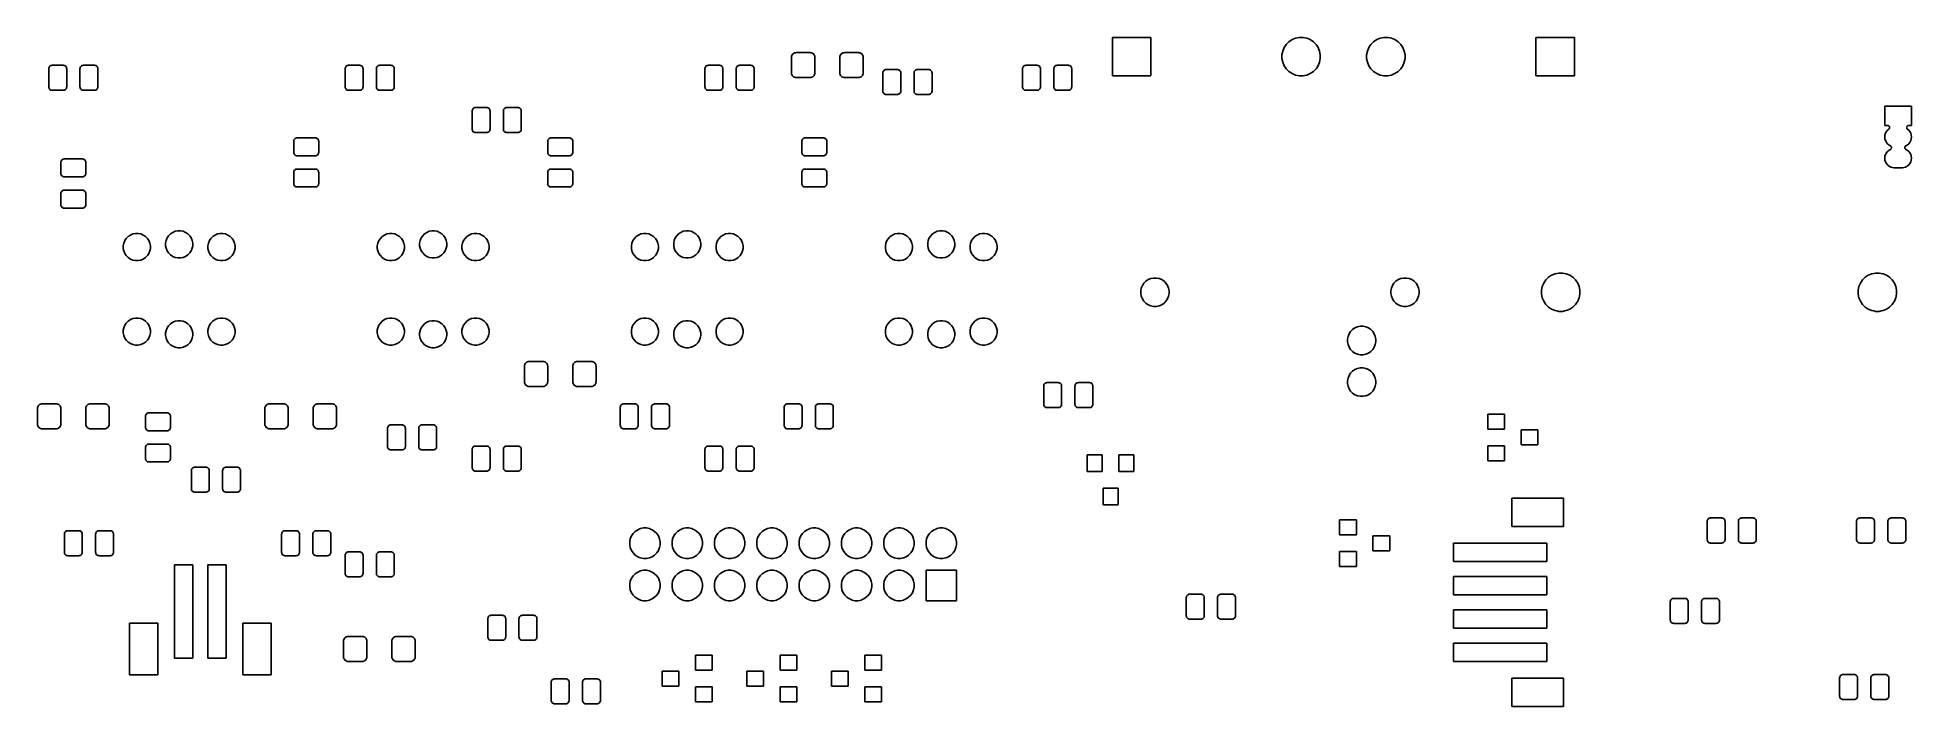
# Model space of a CAD drawing. Extents: x 0.72 to 5.14, y -2.24 to -0.65.
import ezdxf

# ---------------------------------------------------------------- set-up
doc = ezdxf.new("R2010")
doc.units = 0
doc.header["$MEASUREMENT"] = 0
doc.layers.add('BLACK', color=7, linetype='CONTINUOUS')

msp = doc.modelspace()

# ---------------------------------------------------------------- linework, layer by layer
at = {"layer": 'BLACK', "linetype": 'CONTINUOUS'}
for p, q in [((3.25469, -0.745315), (3.25469, -0.654685)), ((3.25469, -0.654685), (3.34531, -0.654685)), ((3.34531, -0.654685), (3.34531, -0.745315)), ((3.67111, -0.664802), (3.67854, -0.659842)), ((3.67854, -0.659842), (3.68678, -0.656426)), ((3.68678, -0.656426), (3.69116, -0.655556)), ((3.69116, -0.655556), (3.69554, -0.654685)), ((3.69554, -0.654685), (3.70446, -0.654685)), ((3.70446, -0.654685), (3.70884, -0.655556)), ((3.70884, -0.655556), (3.71322, -0.656426)), ((3.71322, -0.656426), (3.72146, -0.659842)), ((3.72146, -0.659842), (3.72889, -0.664802)), ((3.87111, -0.664802), (3.87854, -0.659842)), ((3.87854, -0.659842), (3.88678, -0.656426)), ((3.88678, -0.656426), (3.89116, -0.655556)), ((3.89116, -0.655556), (3.89554, -0.654685)), ((3.89554, -0.654685), (3.90446, -0.654685)), ((3.90446, -0.654685), (3.90884, -0.655556)), ((3.90884, -0.655556), (3.91322, -0.656426)), ((3.91322, -0.656426), (3.92146, -0.659842)), ((3.92146, -0.659842), (3.92889, -0.664802)), ((4.25469, -0.745315), (4.25469, -0.654685)), ((4.25469, -0.654685), (4.34531, -0.654685)), ((4.34531, -0.654685), (4.34531, -0.745315)), ((2.49622, -0.702013), (2.49646, -0.699564)), ((2.49622, -0.737987), (2.49622, -0.702013)), ((2.49646, -0.699564), (2.49711, -0.697442)), ((2.49711, -0.697442), (2.49815, -0.695486)), ((2.49815, -0.695486), (2.49956, -0.693771)), ((2.49956, -0.693771), (2.50127, -0.692364)), ((2.50127, -0.692364), (2.50323, -0.691318)), ((2.50323, -0.691318), (2.50535, -0.690674)), ((2.50535, -0.690674), (2.5078, -0.690433)), ((2.5078, -0.690433), (2.53984, -0.690433)), ((2.53984, -0.690433), (2.54229, -0.690674)), ((2.54229, -0.690674), (2.54441, -0.691318)), ((2.54441, -0.691318), (2.54636, -0.692364)), ((2.54636, -0.692364), (2.54808, -0.693771)), ((2.54808, -0.693771), (2.54949, -0.695486)), ((2.54949, -0.695486), (2.55053, -0.697442)), ((2.55053, -0.697442), (2.55118, -0.699564)), ((2.55118, -0.699564), (2.55142, -0.702013)), ((2.55142, -0.702013), (2.55142, -0.737987)), ((2.61039, -0.702013), (2.61063, -0.699564)), ((2.61039, -0.737987), (2.61039, -0.702013)), ((2.61063, -0.699564), (2.61128, -0.697442)), ((2.61128, -0.697442), (2.61232, -0.695486)), ((2.61232, -0.695486), (2.61373, -0.693771)), ((2.61373, -0.693771), (2.61545, -0.692364)), ((2.61545, -0.692364), (2.6174, -0.691318)), ((2.6174, -0.691318), (2.61952, -0.690674)), ((2.61952, -0.690674), (2.62197, -0.690433)), ((2.62197, -0.690433), (2.65401, -0.690433)), ((2.65401, -0.690433), (2.65646, -0.690674)), ((2.65646, -0.690674), (2.65858, -0.691318)), ((2.65858, -0.691318), (2.66054, -0.692364)), ((2.66054, -0.692364), (2.66225, -0.693771)), ((2.66225, -0.693771), (2.66366, -0.695486)), ((2.66366, -0.695486), (2.66471, -0.697442)), ((2.66471, -0.697442), (2.66535, -0.699564)), ((2.66535, -0.699564), (2.66559, -0.702013)), ((2.66559, -0.702013), (2.66559, -0.737987)), ((3.65469, -0.695537), (3.65643, -0.686782)), ((3.65469, -0.704463), (3.65469, -0.695537)), ((3.65643, -0.713218), (3.65469, -0.704463)), ((3.65643, -0.686782), (3.65984, -0.678535)), ((3.65984, -0.678535), (3.6648, -0.671113)), ((3.6648, -0.671113), (3.67111, -0.664802)), ((3.72889, -0.664802), (3.7352, -0.671113)), ((3.7352, -0.671113), (3.74016, -0.678535)), ((3.74016, -0.678535), (3.74357, -0.686782)), ((3.74357, -0.686782), (3.74531, -0.695537)), ((3.74531, -0.704463), (3.74357, -0.713218)), ((3.74531, -0.695537), (3.74531, -0.704463)), ((3.85469, -0.695537), (3.85643, -0.686782)), ((3.85469, -0.704463), (3.85469, -0.695537)), ((3.85643, -0.713218), (3.85469, -0.704463)), ((3.85643, -0.686782), (3.85984, -0.678535)), ((3.85984, -0.678535), (3.8648, -0.671113)), ((3.8648, -0.671113), (3.87111, -0.664802)), ((3.92889, -0.664802), (3.9352, -0.671113)), ((3.9352, -0.671113), (3.94016, -0.678535)), ((3.94016, -0.678535), (3.94357, -0.686782)), ((3.94357, -0.686782), (3.94531, -0.695537)), ((3.94531, -0.704463), (3.94357, -0.713218)), ((3.94531, -0.695537), (3.94531, -0.704463)), ((0.74189, -0.728814), (0.742069, -0.726989)), ((0.74189, -0.771186), (0.74189, -0.728814)), ((0.742069, -0.726989), (0.742531, -0.725467)), ((0.742531, -0.725467), (0.743281, -0.724064)), ((0.743281, -0.724064), (0.744291, -0.722834)), ((0.744291, -0.722834), (0.745521, -0.721825)), ((0.745521, -0.721825), (0.746924, -0.721075)), ((0.746924, -0.721075), (0.748446, -0.720613)), ((0.748446, -0.720613), (0.750271, -0.720433)), ((0.750271, -0.720433), (0.77591, -0.720433)), ((0.77591, -0.720433), (0.777735, -0.720613)), ((0.777735, -0.720613), (0.779257, -0.721075)), ((0.779257, -0.721075), (0.780661, -0.721825)), ((0.780661, -0.721825), (0.78189, -0.722834)), ((0.78189, -0.722834), (0.7829, -0.724064)), ((0.7829, -0.724064), (0.78365, -0.725467)), ((0.78365, -0.725467), (0.784112, -0.726989)), ((0.784112, -0.726989), (0.784291, -0.728814)), ((0.784291, -0.728814), (0.784291, -0.771186)), ((0.815709, -0.728814), (0.815888, -0.726989)), ((0.815709, -0.771186), (0.815709, -0.728814)), ((0.815888, -0.726989), (0.81635, -0.725467)), ((0.81635, -0.725467), (0.8171, -0.724064)), ((0.8171, -0.724064), (0.81811, -0.722834)), ((0.81811, -0.722834), (0.819339, -0.721825)), ((0.819339, -0.721825), (0.820743, -0.721075)), ((0.820743, -0.721075), (0.822265, -0.720613)), ((0.822265, -0.720613), (0.82409, -0.720433)), ((0.82409, -0.720433), (0.849729, -0.720433)), ((0.849729, -0.720433), (0.851554, -0.720613)), ((0.851554, -0.720613), (0.853076, -0.721075)), ((0.853076, -0.721075), (0.854479, -0.721825)), ((0.854479, -0.721825), (0.855709, -0.722834)), ((0.855709, -0.722834), (0.856719, -0.724064)), ((0.856719, -0.724064), (0.857469, -0.725467)), ((0.857469, -0.725467), (0.857931, -0.726989)), ((0.857931, -0.726989), (0.85811, -0.728814)), ((0.85811, -0.728814), (0.85811, -0.771186)), ((1.44189, -0.728814), (1.44207, -0.726989)), ((1.44189, -0.771186), (1.44189, -0.728814)), ((1.44207, -0.726989), (1.44253, -0.725467)), ((1.44253, -0.725467), (1.44328, -0.724064)), ((1.44328, -0.724064), (1.44429, -0.722834)), ((1.44429, -0.722834), (1.44552, -0.721825)), ((1.44552, -0.721825), (1.44692, -0.721075)), ((1.44692, -0.721075), (1.44845, -0.720613)), ((1.44845, -0.720613), (1.45027, -0.720433)), ((1.45027, -0.720433), (1.47591, -0.720433)), ((1.47591, -0.720433), (1.47773, -0.720613)), ((1.47773, -0.720613), (1.47926, -0.721075)), ((1.47926, -0.721075), (1.48066, -0.721825)), ((1.48066, -0.721825), (1.48189, -0.722834)), ((1.48189, -0.722834), (1.4829, -0.724064)), ((1.4829, -0.724064), (1.48365, -0.725467)), ((1.48365, -0.725467), (1.48411, -0.726989)), ((1.48411, -0.726989), (1.48429, -0.728814)), ((1.48429, -0.728814), (1.48429, -0.771186)), ((1.51571, -0.728814), (1.51589, -0.726989)), ((1.51571, -0.771186), (1.51571, -0.728814)), ((1.51589, -0.726989), (1.51635, -0.725467)), ((1.51635, -0.725467), (1.5171, -0.724064)), ((1.5171, -0.724064), (1.51811, -0.722834)), ((1.51811, -0.722834), (1.51934, -0.721825)), ((1.51934, -0.721825), (1.52074, -0.721075)), ((1.52074, -0.721075), (1.52227, -0.720613)), ((1.52227, -0.720613), (1.52409, -0.720433)), ((1.52409, -0.720433), (1.54973, -0.720433)), ((1.54973, -0.720433), (1.55155, -0.720613)), ((1.55155, -0.720613), (1.55308, -0.721075)), ((1.55308, -0.721075), (1.55448, -0.721825)), ((1.55448, -0.721825), (1.55571, -0.722834)), ((1.55571, -0.722834), (1.55672, -0.724064)), ((1.55672, -0.724064), (1.55747, -0.725467)), ((1.55747, -0.725467), (1.55793, -0.726989)), ((1.55793, -0.726989), (1.55811, -0.728814)), ((1.55811, -0.728814), (1.55811, -0.771186)), ((2.29189, -0.728814), (2.29207, -0.726989)), ((2.29189, -0.771186), (2.29189, -0.728814)), ((2.29207, -0.726989), (2.29253, -0.725467)), ((2.29253, -0.725467), (2.29328, -0.724064)), ((2.29328, -0.724064), (2.29429, -0.722834)), ((2.29429, -0.722834), (2.29552, -0.721825)), ((2.29552, -0.721825), (2.29692, -0.721075)), ((2.29692, -0.721075), (2.29845, -0.720613)), ((2.29845, -0.720613), (2.30027, -0.720433)), ((2.30027, -0.720433), (2.32591, -0.720433)), ((2.32591, -0.720433), (2.32773, -0.720613)), ((2.32773, -0.720613), (2.32926, -0.721075)), ((2.32926, -0.721075), (2.33066, -0.721825)), ((2.33066, -0.721825), (2.33189, -0.722834)), ((2.33189, -0.722834), (2.3329, -0.724064)), ((2.3329, -0.724064), (2.33365, -0.725467)), ((2.33365, -0.725467), (2.33411, -0.726989)), ((2.33411, -0.726989), (2.33429, -0.728814)), ((2.33429, -0.728814), (2.33429, -0.771186)), ((2.36571, -0.728814), (2.36589, -0.726989)), ((2.36571, -0.771186), (2.36571, -0.728814)), ((2.36589, -0.726989), (2.36635, -0.725467)), ((2.36635, -0.725467), (2.3671, -0.724064)), ((2.3671, -0.724064), (2.36811, -0.722834)), ((2.36811, -0.722834), (2.36934, -0.721825)), ((2.36934, -0.721825), (2.37074, -0.721075)), ((2.37074, -0.721075), (2.37227, -0.720613)), ((2.37227, -0.720613), (2.37409, -0.720433)), ((2.37409, -0.720433), (2.39973, -0.720433)), ((2.39973, -0.720433), (2.40155, -0.720613)), ((2.40155, -0.720613), (2.40308, -0.721075)), ((2.40308, -0.721075), (2.40448, -0.721825)), ((2.40448, -0.721825), (2.40571, -0.722834)), ((2.40571, -0.722834), (2.40672, -0.724064)), ((2.40672, -0.724064), (2.40747, -0.725467)), ((2.40747, -0.725467), (2.40793, -0.726989)), ((2.40793, -0.726989), (2.40811, -0.728814)), ((2.40811, -0.728814), (2.40811, -0.771186)), ((2.49646, -0.740436), (2.49622, -0.737987)), ((2.49711, -0.742558), (2.49646, -0.740436)), ((2.49815, -0.744514), (2.49711, -0.742558)), ((2.49956, -0.746229), (2.49815, -0.744514)), ((2.50127, -0.747636), (2.49956, -0.746229)), ((2.50323, -0.748682), (2.50127, -0.747636)), ((2.50535, -0.749326), (2.50323, -0.748682)), ((2.5078, -0.749567), (2.50535, -0.749326)), ((2.53984, -0.749567), (2.5078, -0.749567)), ((2.54229, -0.749326), (2.53984, -0.749567)), ((2.54441, -0.748682), (2.54229, -0.749326)), ((2.54636, -0.747636), (2.54441, -0.748682)), ((2.54808, -0.746229), (2.54636, -0.747636)), ((2.54949, -0.744514), (2.54808, -0.746229)), ((2.55053, -0.742558), (2.54949, -0.744514)), ((2.55118, -0.740436), (2.55053, -0.742558)), ((2.55142, -0.737987), (2.55118, -0.740436)), ((2.61063, -0.740436), (2.61039, -0.737987)), ((2.61128, -0.742558), (2.61063, -0.740436)), ((2.61232, -0.744514), (2.61128, -0.742558)), ((2.61373, -0.746229), (2.61232, -0.744514)), ((2.61545, -0.747636), (2.61373, -0.746229)), ((2.6174, -0.748682), (2.61545, -0.747636)), ((2.61952, -0.749326), (2.6174, -0.748682)), ((2.62197, -0.749567), (2.61952, -0.749326)), ((2.65401, -0.749567), (2.62197, -0.749567)), ((2.65646, -0.749326), (2.65401, -0.749567)), ((2.65858, -0.748682), (2.65646, -0.749326)), ((2.66054, -0.747636), (2.65858, -0.748682)), ((2.66225, -0.746229), (2.66054, -0.747636)), ((2.66366, -0.744514), (2.66225, -0.746229)), ((2.66471, -0.742558), (2.66366, -0.744514)), ((2.66535, -0.740436), (2.66471, -0.742558)), ((2.66559, -0.737987), (2.66535, -0.740436)), ((2.71189, -0.738814), (2.71207, -0.736989)), ((2.71189, -0.781186), (2.71189, -0.738814)), ((2.71207, -0.736989), (2.71253, -0.735467)), ((2.71253, -0.735467), (2.71328, -0.734064)), ((2.71328, -0.734064), (2.71429, -0.732834)), ((2.71429, -0.732834), (2.71552, -0.731825)), ((2.71552, -0.731825), (2.71692, -0.731075)), ((2.71692, -0.731075), (2.71845, -0.730613)), ((2.71845, -0.730613), (2.72027, -0.730433)), ((2.72027, -0.730433), (2.74591, -0.730433)), ((2.74591, -0.730433), (2.74773, -0.730613)), ((2.74773, -0.730613), (2.74926, -0.731075)), ((2.74926, -0.731075), (2.75066, -0.731825)), ((2.75066, -0.731825), (2.75189, -0.732834)), ((2.75189, -0.732834), (2.7529, -0.734064)), ((2.7529, -0.734064), (2.75365, -0.735467)), ((2.75365, -0.735467), (2.75411, -0.736989)), ((2.75411, -0.736989), (2.75429, -0.738814)), ((2.75429, -0.738814), (2.75429, -0.781186)), ((2.78571, -0.738814), (2.78589, -0.736989)), ((2.78571, -0.781186), (2.78571, -0.738814)), ((2.78589, -0.736989), (2.78635, -0.735467)), ((2.78635, -0.735467), (2.7871, -0.734064)), ((2.7871, -0.734064), (2.78811, -0.732834)), ((2.78811, -0.732834), (2.78934, -0.731825)), ((2.78934, -0.731825), (2.79074, -0.731075)), ((2.79074, -0.731075), (2.79227, -0.730613)), ((2.79227, -0.730613), (2.79409, -0.730433)), ((2.79409, -0.730433), (2.81973, -0.730433)), ((2.81973, -0.730433), (2.82155, -0.730613)), ((2.82155, -0.730613), (2.82308, -0.731075)), ((2.82308, -0.731075), (2.82448, -0.731825)), ((2.82448, -0.731825), (2.82571, -0.732834)), ((2.82571, -0.732834), (2.82672, -0.734064)), ((2.82672, -0.734064), (2.82747, -0.735467)), ((2.82747, -0.735467), (2.82793, -0.736989)), ((2.82793, -0.736989), (2.82811, -0.738814)), ((2.82811, -0.738814), (2.82811, -0.781186)), ((3.04189, -0.728814), (3.04207, -0.726989)), ((3.04189, -0.771186), (3.04189, -0.728814)), ((3.04207, -0.726989), (3.04253, -0.725467)), ((3.04253, -0.725467), (3.04328, -0.724064)), ((3.04328, -0.724064), (3.04429, -0.722834)), ((3.04429, -0.722834), (3.04552, -0.721825)), ((3.04552, -0.721825), (3.04692, -0.721075)), ((3.04692, -0.721075), (3.04845, -0.720613)), ((3.04845, -0.720613), (3.05027, -0.720433)), ((3.05027, -0.720433), (3.07591, -0.720433)), ((3.07591, -0.720433), (3.07773, -0.720613)), ((3.07773, -0.720613), (3.07926, -0.721075)), ((3.07926, -0.721075), (3.08066, -0.721825)), ((3.08066, -0.721825), (3.08189, -0.722834)), ((3.08189, -0.722834), (3.0829, -0.724064)), ((3.0829, -0.724064), (3.08365, -0.725467)), ((3.08365, -0.725467), (3.08411, -0.726989)), ((3.08411, -0.726989), (3.08429, -0.728814)), ((3.08429, -0.728814), (3.08429, -0.771186)), ((3.11571, -0.728814), (3.11589, -0.726989)), ((3.11571, -0.771186), (3.11571, -0.728814)), ((3.11589, -0.726989), (3.11635, -0.725467)), ((3.11635, -0.725467), (3.1171, -0.724064)), ((3.1171, -0.724064), (3.11811, -0.722834)), ((3.11811, -0.722834), (3.11934, -0.721825)), ((3.11934, -0.721825), (3.12074, -0.721075)), ((3.12074, -0.721075), (3.12227, -0.720613)), ((3.12227, -0.720613), (3.12409, -0.720433)), ((3.12409, -0.720433), (3.14973, -0.720433)), ((3.14973, -0.720433), (3.15155, -0.720613)), ((3.15155, -0.720613), (3.15308, -0.721075)), ((3.15308, -0.721075), (3.15448, -0.721825)), ((3.15448, -0.721825), (3.15571, -0.722834)), ((3.15571, -0.722834), (3.15672, -0.724064)), ((3.15672, -0.724064), (3.15747, -0.725467)), ((3.15747, -0.725467), (3.15793, -0.726989)), ((3.15793, -0.726989), (3.15811, -0.728814)), ((3.15811, -0.728814), (3.15811, -0.771186)), ((3.34531, -0.745315), (3.25469, -0.745315)), ((3.65984, -0.721465), (3.65643, -0.713218)), ((3.6648, -0.728887), (3.65984, -0.721465)), ((3.67111, -0.735198), (3.6648, -0.728887)), ((3.67854, -0.740158), (3.67111, -0.735198)), ((3.68065, -0.741033), (3.67854, -0.740158)), ((3.67854, -0.740158), (3.67854, -0.740158)), ((3.67854, -0.740158), (3.67854, -0.740158)), ((3.68678, -0.743574), (3.68065, -0.741033)), ((3.69116, -0.744444), (3.68678, -0.743574)), ((3.69554, -0.745315), (3.69116, -0.744444)), ((3.70446, -0.745315), (3.69554, -0.745315)), ((3.70884, -0.744444), (3.70446, -0.745315)), ((3.71322, -0.743574), (3.70884, -0.744444)), ((3.71935, -0.741033), (3.71322, -0.743574)), ((3.72146, -0.740158), (3.71935, -0.741033)), ((3.72889, -0.735198), (3.72146, -0.740158)), ((3.72146, -0.740158), (3.72146, -0.740158)), ((3.72146, -0.740158), (3.72146, -0.740158)), ((3.7352, -0.728887), (3.72889, -0.735198)), ((3.74016, -0.721465), (3.7352, -0.728887)), ((3.74357, -0.713218), (3.74016, -0.721465)), ((3.85984, -0.721465), (3.85643, -0.713218)), ((3.8648, -0.728887), (3.85984, -0.721465)), ((3.87111, -0.735198), (3.8648, -0.728887)), ((3.87854, -0.740158), (3.87111, -0.735198)), ((3.88065, -0.741033), (3.87854, -0.740158)), ((3.87854, -0.740158), (3.87854, -0.740158)), ((3.87854, -0.740158), (3.87854, -0.740158)), ((3.88678, -0.743574), (3.88065, -0.741033)), ((3.89116, -0.744444), (3.88678, -0.743574)), ((3.89554, -0.745315), (3.89116, -0.744444)), ((3.90446, -0.745315), (3.89554, -0.745315)), ((3.90884, -0.744444), (3.90446, -0.745315)), ((3.91322, -0.743574), (3.90884, -0.744444)), ((3.91935, -0.741033), (3.91322, -0.743574)), ((3.92146, -0.740158), (3.91935, -0.741033)), ((3.92889, -0.735198), (3.92146, -0.740158)), ((3.92146, -0.740158), (3.92146, -0.740158)), ((3.92146, -0.740158), (3.92146, -0.740158)), ((3.9352, -0.728887), (3.92889, -0.735198)), ((3.94016, -0.721465), (3.9352, -0.728887)), ((3.94357, -0.713218), (3.94016, -0.721465)), ((4.34531, -0.745315), (4.25469, -0.745315)), ((0.742069, -0.773011), (0.74189, -0.771186)), ((0.742531, -0.774533), (0.742069, -0.773011)), ((0.743281, -0.775936), (0.742531, -0.774533)), ((0.744291, -0.777166), (0.743281, -0.775936)), ((0.745521, -0.778175), (0.744291, -0.777166)), ((0.746924, -0.778925), (0.745521, -0.778175)), ((0.748446, -0.779387), (0.746924, -0.778925)), ((0.750271, -0.779567), (0.748446, -0.779387)), ((0.77591, -0.779567), (0.750271, -0.779567)), ((0.777735, -0.779387), (0.77591, -0.779567)), ((0.779257, -0.778925), (0.777735, -0.779387)), ((0.780661, -0.778175), (0.779257, -0.778925)), ((0.78189, -0.777166), (0.780661, -0.778175)), ((0.7829, -0.775936), (0.78189, -0.777166)), ((0.78365, -0.774533), (0.7829, -0.775936)), ((0.784112, -0.773011), (0.78365, -0.774533)), ((0.784291, -0.771186), (0.784112, -0.773011)), ((0.815888, -0.773011), (0.815709, -0.771186)), ((0.81635, -0.774533), (0.815888, -0.773011)), ((0.8171, -0.775936), (0.81635, -0.774533)), ((0.81811, -0.777166), (0.8171, -0.775936)), ((0.819339, -0.778175), (0.81811, -0.777166)), ((0.820743, -0.778925), (0.819339, -0.778175)), ((0.822265, -0.779387), (0.820743, -0.778925)), ((0.82409, -0.779567), (0.822265, -0.779387)), ((0.849729, -0.779567), (0.82409, -0.779567)), ((0.851554, -0.779387), (0.849729, -0.779567)), ((0.853076, -0.778925), (0.851554, -0.779387)), ((0.854479, -0.778175), (0.853076, -0.778925)), ((0.855709, -0.777166), (0.854479, -0.778175)), ((0.856719, -0.775936), (0.855709, -0.777166)), ((0.857469, -0.774533), (0.856719, -0.775936)), ((0.857931, -0.773011), (0.857469, -0.774533)), ((0.85811, -0.771186), (0.857931, -0.773011)), ((1.44207, -0.773011), (1.44189, -0.771186)), ((1.44253, -0.774533), (1.44207, -0.773011)), ((1.44328, -0.775936), (1.44253, -0.774533)), ((1.44429, -0.777166), (1.44328, -0.775936)), ((1.44552, -0.778175), (1.44429, -0.777166)), ((1.44692, -0.778925), (1.44552, -0.778175)), ((1.44845, -0.779387), (1.44692, -0.778925)), ((1.45027, -0.779567), (1.44845, -0.779387)), ((1.47591, -0.779567), (1.45027, -0.779567)), ((1.47773, -0.779387), (1.47591, -0.779567)), ((1.47926, -0.778925), (1.47773, -0.779387)), ((1.48066, -0.778175), (1.47926, -0.778925)), ((1.48189, -0.777166), (1.48066, -0.778175)), ((1.4829, -0.775936), (1.48189, -0.777166)), ((1.48365, -0.774533), (1.4829, -0.775936)), ((1.48411, -0.773011), (1.48365, -0.774533)), ((1.48429, -0.771186), (1.48411, -0.773011)), ((1.51589, -0.773011), (1.51571, -0.771186)), ((1.51635, -0.774533), (1.51589, -0.773011)), ((1.5171, -0.775936), (1.51635, -0.774533)), ((1.51811, -0.777166), (1.5171, -0.775936)), ((1.51934, -0.778175), (1.51811, -0.777166)), ((1.52074, -0.778925), (1.51934, -0.778175)), ((1.52227, -0.779387), (1.52074, -0.778925)), ((1.52409, -0.779567), (1.52227, -0.779387)), ((1.54973, -0.779567), (1.52409, -0.779567)), ((1.55155, -0.779387), (1.54973, -0.779567)), ((1.55308, -0.778925), (1.55155, -0.779387)), ((1.55448, -0.778175), (1.55308, -0.778925)), ((1.55571, -0.777166), (1.55448, -0.778175)), ((1.55672, -0.775936), (1.55571, -0.777166)), ((1.55747, -0.774533), (1.55672, -0.775936)), ((1.55793, -0.773011), (1.55747, -0.774533)), ((1.55811, -0.771186), (1.55793, -0.773011)), ((2.29207, -0.773011), (2.29189, -0.771186)), ((2.29253, -0.774533), (2.29207, -0.773011)), ((2.29328, -0.775936), (2.29253, -0.774533)), ((2.29429, -0.777166), (2.29328, -0.775936)), ((2.29552, -0.778175), (2.29429, -0.777166)), ((2.29692, -0.778925), (2.29552, -0.778175)), ((2.29845, -0.779387), (2.29692, -0.778925)), ((2.30027, -0.779567), (2.29845, -0.779387)), ((2.32591, -0.779567), (2.30027, -0.779567)), ((2.32773, -0.779387), (2.32591, -0.779567)), ((2.32926, -0.778925), (2.32773, -0.779387)), ((2.33066, -0.778175), (2.32926, -0.778925)), ((2.33189, -0.777166), (2.33066, -0.778175)), ((2.3329, -0.775936), (2.33189, -0.777166)), ((2.33365, -0.774533), (2.3329, -0.775936)), ((2.33411, -0.773011), (2.33365, -0.774533)), ((2.33429, -0.771186), (2.33411, -0.773011)), ((2.36589, -0.773011), (2.36571, -0.771186)), ((2.36635, -0.774533), (2.36589, -0.773011)), ((2.3671, -0.775936), (2.36635, -0.774533)), ((2.36811, -0.777166), (2.3671, -0.775936)), ((2.36934, -0.778175), (2.36811, -0.777166)), ((2.37074, -0.778925), (2.36934, -0.778175)), ((2.37227, -0.779387), (2.37074, -0.778925)), ((2.37409, -0.779567), (2.37227, -0.779387)), ((2.39973, -0.779567), (2.37409, -0.779567)), ((2.40155, -0.779387), (2.39973, -0.779567)), ((2.40308, -0.778925), (2.40155, -0.779387)), ((2.40448, -0.778175), (2.40308, -0.778925)), ((2.40571, -0.777166), (2.40448, -0.778175)), ((2.40672, -0.775936), (2.40571, -0.777166)), ((2.40747, -0.774533), (2.40672, -0.775936)), ((2.40793, -0.773011), (2.40747, -0.774533)), ((2.40811, -0.771186), (2.40793, -0.773011)), ((2.71207, -0.783011), (2.71189, -0.781186)), ((2.71253, -0.784533), (2.71207, -0.783011)), ((2.71328, -0.785936), (2.71253, -0.784533)), ((2.71429, -0.787166), (2.71328, -0.785936)), ((2.71552, -0.788175), (2.71429, -0.787166)), ((2.71692, -0.788925), (2.71552, -0.788175)), ((2.71845, -0.789387), (2.71692, -0.788925)), ((2.72027, -0.789567), (2.71845, -0.789387)), ((2.74591, -0.789567), (2.72027, -0.789567)), ((2.74773, -0.789387), (2.74591, -0.789567)), ((2.74926, -0.788925), (2.74773, -0.789387)), ((2.75066, -0.788175), (2.74926, -0.788925)), ((2.75189, -0.787166), (2.75066, -0.788175)), ((2.7529, -0.785936), (2.75189, -0.787166)), ((2.75365, -0.784533), (2.7529, -0.785936)), ((2.75411, -0.783011), (2.75365, -0.784533)), ((2.75429, -0.781186), (2.75411, -0.783011)), ((2.78589, -0.783011), (2.78571, -0.781186)), ((2.78635, -0.784533), (2.78589, -0.783011)), ((2.7871, -0.785936), (2.78635, -0.784533)), ((2.78811, -0.787166), (2.7871, -0.785936)), ((2.78934, -0.788175), (2.78811, -0.787166)), ((2.79074, -0.788925), (2.78934, -0.788175)), ((2.79227, -0.789387), (2.79074, -0.788925)), ((2.79409, -0.789567), (2.79227, -0.789387)), ((2.81973, -0.789567), (2.79409, -0.789567)), ((2.82155, -0.789387), (2.81973, -0.789567)), ((2.82308, -0.788925), (2.82155, -0.789387)), ((2.82448, -0.788175), (2.82308, -0.788925)), ((2.82571, -0.787166), (2.82448, -0.788175)), ((2.82672, -0.785936), (2.82571, -0.787166)), ((2.82747, -0.784533), (2.82672, -0.785936)), ((2.82793, -0.783011), (2.82747, -0.784533)), ((2.82811, -0.781186), (2.82793, -0.783011)), ((3.04207, -0.773011), (3.04189, -0.771186)), ((3.04253, -0.774533), (3.04207, -0.773011)), ((3.04328, -0.775936), (3.04253, -0.774533)), ((3.04429, -0.777166), (3.04328, -0.775936)), ((3.04552, -0.778175), (3.04429, -0.777166)), ((3.04692, -0.778925), (3.04552, -0.778175)), ((3.04845, -0.779387), (3.04692, -0.778925)), ((3.05027, -0.779567), (3.04845, -0.779387)), ((3.07591, -0.779567), (3.05027, -0.779567)), ((3.07773, -0.779387), (3.07591, -0.779567)), ((3.07926, -0.778925), (3.07773, -0.779387)), ((3.08066, -0.778175), (3.07926, -0.778925)), ((3.08189, -0.777166), (3.08066, -0.778175)), ((3.0829, -0.775936), (3.08189, -0.777166)), ((3.08365, -0.774533), (3.0829, -0.775936)), ((3.08411, -0.773011), (3.08365, -0.774533)), ((3.08429, -0.771186), (3.08411, -0.773011)), ((3.11589, -0.773011), (3.11571, -0.771186)), ((3.11635, -0.774533), (3.11589, -0.773011)), ((3.1171, -0.775936), (3.11635, -0.774533)), ((3.11811, -0.777166), (3.1171, -0.775936)), ((3.11934, -0.778175), (3.11811, -0.777166)), ((3.12074, -0.778925), (3.11934, -0.778175)), ((3.12227, -0.779387), (3.12074, -0.778925)), ((3.12409, -0.779567), (3.12227, -0.779387)), ((3.14973, -0.779567), (3.12409, -0.779567)), ((3.15155, -0.779387), (3.14973, -0.779567)), ((3.15308, -0.778925), (3.15155, -0.779387)), ((3.15448, -0.778175), (3.15308, -0.778925)), ((3.15571, -0.777166), (3.15448, -0.778175)), ((3.15672, -0.775936), (3.15571, -0.777166)), ((3.15747, -0.774533), (3.15672, -0.775936)), ((3.15793, -0.773011), (3.15747, -0.774533)), ((3.15811, -0.771186), (3.15793, -0.773011)), ((1.74189, -0.828814), (1.74207, -0.826989)), ((1.74189, -0.871186), (1.74189, -0.828814)), ((1.74207, -0.826989), (1.74253, -0.825467)), ((1.74253, -0.825467), (1.74328, -0.824064)), ((1.74328, -0.824064), (1.74429, -0.822834)), ((1.74429, -0.822834), (1.74552, -0.821825)), ((1.74552, -0.821825), (1.74692, -0.821075)), ((1.74692, -0.821075), (1.74845, -0.820613)), ((1.74845, -0.820613), (1.75027, -0.820433)), ((1.75027, -0.820433), (1.77591, -0.820433)), ((1.77591, -0.820433), (1.77773, -0.820613)), ((1.77773, -0.820613), (1.77926, -0.821075)), ((1.77926, -0.821075), (1.78066, -0.821825)), ((1.78066, -0.821825), (1.78189, -0.822834)), ((1.78189, -0.822834), (1.7829, -0.824064)), ((1.7829, -0.824064), (1.78365, -0.825467)), ((1.78365, -0.825467), (1.78411, -0.826989)), ((1.78411, -0.826989), (1.78429, -0.828814)), ((1.78429, -0.828814), (1.78429, -0.871186)), ((1.81571, -0.828814), (1.81589, -0.826989)), ((1.81571, -0.871186), (1.81571, -0.828814)), ((1.81589, -0.826989), (1.81635, -0.825467)), ((1.81635, -0.825467), (1.8171, -0.824064)), ((1.8171, -0.824064), (1.81811, -0.822834)), ((1.81811, -0.822834), (1.81934, -0.821825)), ((1.81934, -0.821825), (1.82074, -0.821075)), ((1.82074, -0.821075), (1.82227, -0.820613)), ((1.82227, -0.820613), (1.82409, -0.820433)), ((1.82409, -0.820433), (1.84973, -0.820433)), ((1.84973, -0.820433), (1.85155, -0.820613)), ((1.85155, -0.820613), (1.85308, -0.821075)), ((1.85308, -0.821075), (1.85448, -0.821825)), ((1.85448, -0.821825), (1.85571, -0.822834)), ((1.85571, -0.822834), (1.85672, -0.824064)), ((1.85672, -0.824064), (1.85747, -0.825467)), ((1.85747, -0.825467), (1.85793, -0.826989)), ((1.85793, -0.826989), (1.85811, -0.828814)), ((1.85811, -0.828814), (1.85811, -0.871186)), ((5.07846, -0.862677), (5.07846, -0.817323)), ((5.07846, -0.817323), (5.14154, -0.817323)), ((5.14154, -0.817323), (5.14154, -0.862677)), ((1.74207, -0.873011), (1.74189, -0.871186)), ((1.74253, -0.874533), (1.74207, -0.873011)), ((1.74328, -0.875936), (1.74253, -0.874533)), ((1.74429, -0.877166), (1.74328, -0.875936)), ((1.74552, -0.878175), (1.74429, -0.877166)), ((1.74692, -0.878925), (1.74552, -0.878175)), ((1.74845, -0.879387), (1.74692, -0.878925)), ((1.75027, -0.879567), (1.74845, -0.879387)), ((1.77591, -0.879567), (1.75027, -0.879567)), ((1.77773, -0.879387), (1.77591, -0.879567)), ((1.77926, -0.878925), (1.77773, -0.879387)), ((1.78066, -0.878175), (1.77926, -0.878925)), ((1.78189, -0.877166), (1.78066, -0.878175)), ((1.7829, -0.875936), (1.78189, -0.877166)), ((1.78365, -0.874533), (1.7829, -0.875936)), ((1.78411, -0.873011), (1.78365, -0.874533)), ((1.78429, -0.871186), (1.78411, -0.873011)), ((1.81589, -0.873011), (1.81571, -0.871186)), ((1.81635, -0.874533), (1.81589, -0.873011)), ((1.8171, -0.875936), (1.81635, -0.874533)), ((1.81811, -0.877166), (1.8171, -0.875936)), ((1.81934, -0.878175), (1.81811, -0.877166)), ((1.82074, -0.878925), (1.81934, -0.878175)), ((1.82227, -0.879387), (1.82074, -0.878925)), ((1.82409, -0.879567), (1.82227, -0.879387)), ((1.84973, -0.879567), (1.82409, -0.879567)), ((1.85155, -0.879387), (1.84973, -0.879567)), ((1.85308, -0.878925), (1.85155, -0.879387)), ((1.85448, -0.878175), (1.85308, -0.878925)), ((1.85571, -0.877166), (1.85448, -0.878175)), ((1.85672, -0.875936), (1.85571, -0.877166)), ((1.85747, -0.874533), (1.85672, -0.875936)), ((1.85793, -0.873011), (1.85747, -0.874533)), ((1.85811, -0.871186), (1.85793, -0.873011)), ((5.08493, -0.862677), (5.07846, -0.862677)), ((5.07879, -0.885554), (5.08009, -0.88128)), ((5.08009, -0.88128), (5.08111, -0.879363)), ((5.08009, -0.88128), (5.08009, -0.88128)), ((5.08111, -0.879363), (5.0822, -0.87734)), ((5.0822, -0.87734), (5.08503, -0.873887)), ((5.08542, -0.862701), (5.08493, -0.862677)), ((5.08503, -0.873887), (5.08806, -0.871402)), ((5.08636, -0.862889), (5.08542, -0.862701)), ((5.08725, -0.863258), (5.08636, -0.862889)), ((5.08806, -0.863794), (5.08725, -0.863258)), ((5.08874, -0.864476), (5.08806, -0.863794)), ((5.08806, -0.871402), (5.08874, -0.87072)), ((5.08927, -0.865279), (5.08874, -0.864476)), ((5.08874, -0.87072), (5.08927, -0.869918)), ((5.08964, -0.86617), (5.08927, -0.865279)), ((5.08927, -0.869918), (5.08964, -0.869027)), ((5.08983, -0.867116), (5.08964, -0.86617)), ((5.08964, -0.869027), (5.08983, -0.868081)), ((5.08983, -0.868081), (5.08983, -0.867116)), ((5.13024, -0.866638), (5.13014, -0.867598)), ((5.13014, -0.867598), (5.13024, -0.868558)), ((5.13052, -0.865715), (5.13024, -0.866638)), ((5.13024, -0.868558), (5.13052, -0.869482)), ((5.13097, -0.864864), (5.13052, -0.865715)), ((5.13052, -0.869482), (5.13097, -0.870332)), ((5.13159, -0.864119), (5.13097, -0.864864)), ((5.13097, -0.870332), (5.13159, -0.871078)), ((5.13233, -0.863507), (5.13159, -0.864119)), ((5.13159, -0.871078), (5.13194, -0.871402)), ((5.13194, -0.871402), (5.13497, -0.873887)), ((5.13318, -0.863052), (5.13233, -0.863507)), ((5.13411, -0.862772), (5.13318, -0.863052)), ((5.13507, -0.862677), (5.13411, -0.862772)), ((5.13497, -0.873887), (5.1378, -0.87734)), ((5.14154, -0.862677), (5.13507, -0.862677)), ((5.1378, -0.87734), (5.13889, -0.879363)), ((5.13889, -0.879363), (5.13991, -0.88128)), ((5.13991, -0.88128), (5.13991, -0.88128)), ((5.13991, -0.88128), (5.14121, -0.885554)), ((1.32043, -0.900271), (1.32061, -0.898446)), ((1.32043, -0.92591), (1.32043, -0.900271)), ((1.32061, -0.927735), (1.32043, -0.92591)), ((1.32061, -0.898446), (1.32107, -0.896924)), ((1.32107, -0.929257), (1.32061, -0.927735)), ((1.32107, -0.896924), (1.32182, -0.895521)), ((1.32182, -0.930661), (1.32107, -0.929257)), ((1.32182, -0.895521), (1.32283, -0.894291)), ((1.32283, -0.894291), (1.32406, -0.893281)), ((1.32406, -0.893281), (1.32547, -0.892531)), ((1.32547, -0.892531), (1.32699, -0.892069)), ((1.32699, -0.892069), (1.32881, -0.89189)), ((1.32881, -0.89189), (1.37119, -0.89189)), ((1.37119, -0.89189), (1.37301, -0.892069)), ((1.37301, -0.892069), (1.37453, -0.892531)), ((1.37453, -0.892531), (1.37594, -0.893281)), ((1.37594, -0.893281), (1.37717, -0.894291)), ((1.37717, -0.894291), (1.37818, -0.895521)), ((1.37818, -0.895521), (1.37893, -0.896924)), ((1.37893, -0.929257), (1.37818, -0.930661)), ((1.37893, -0.896924), (1.37939, -0.898446)), ((1.37939, -0.927735), (1.37893, -0.929257)), ((1.37939, -0.898446), (1.37957, -0.900271)), ((1.37957, -0.92591), (1.37939, -0.927735)), ((1.37957, -0.900271), (1.37957, -0.92591)), ((1.92043, -0.900271), (1.92061, -0.898446)), ((1.92043, -0.92591), (1.92043, -0.900271)), ((1.92061, -0.927735), (1.92043, -0.92591)), ((1.92061, -0.898446), (1.92107, -0.896924)), ((1.92107, -0.929257), (1.92061, -0.927735)), ((1.92107, -0.896924), (1.92182, -0.895521)), ((1.92182, -0.930661), (1.92107, -0.929257)), ((1.92182, -0.895521), (1.92283, -0.894291)), ((1.92283, -0.894291), (1.92406, -0.893281)), ((1.92406, -0.893281), (1.92547, -0.892531)), ((1.92547, -0.892531), (1.92699, -0.892069)), ((1.92699, -0.892069), (1.92881, -0.89189)), ((1.92881, -0.89189), (1.97119, -0.89189)), ((1.97119, -0.89189), (1.97301, -0.892069)), ((1.97301, -0.892069), (1.97453, -0.892531)), ((1.97453, -0.892531), (1.97594, -0.893281)), ((1.97594, -0.893281), (1.97717, -0.894291)), ((1.97717, -0.894291), (1.97818, -0.895521)), ((1.97818, -0.895521), (1.97893, -0.896924)), ((1.97893, -0.929257), (1.97818, -0.930661)), ((1.97893, -0.896924), (1.97939, -0.898446)), ((1.97939, -0.927735), (1.97893, -0.929257)), ((1.97939, -0.898446), (1.97957, -0.900271)), ((1.97957, -0.92591), (1.97939, -0.927735)), ((1.97957, -0.900271), (1.97957, -0.92591)), ((2.52043, -0.900271), (2.52061, -0.898446)), ((2.52043, -0.92591), (2.52043, -0.900271)), ((2.52061, -0.927735), (2.52043, -0.92591)), ((2.52061, -0.898446), (2.52107, -0.896924)), ((2.52107, -0.929257), (2.52061, -0.927735)), ((2.52107, -0.896924), (2.52182, -0.895521)), ((2.52182, -0.930661), (2.52107, -0.929257)), ((2.52182, -0.895521), (2.52283, -0.894291)), ((2.52283, -0.894291), (2.52406, -0.893281)), ((2.52406, -0.893281), (2.52547, -0.892531)), ((2.52547, -0.892531), (2.52699, -0.892069)), ((2.52699, -0.892069), (2.52881, -0.89189)), ((2.52881, -0.89189), (2.57119, -0.89189)), ((2.57119, -0.89189), (2.57301, -0.892069)), ((2.57301, -0.892069), (2.57453, -0.892531)), ((2.57453, -0.892531), (2.57594, -0.893281)), ((2.57594, -0.893281), (2.57717, -0.894291)), ((2.57717, -0.894291), (2.57818, -0.895521)), ((2.57818, -0.895521), (2.57893, -0.896924)), ((2.57893, -0.929257), (2.57818, -0.930661)), ((2.57893, -0.896924), (2.57939, -0.898446)), ((2.57939, -0.927735), (2.57893, -0.929257)), ((2.57939, -0.898446), (2.57957, -0.900271)), ((2.57957, -0.92591), (2.57939, -0.927735)), ((2.57957, -0.900271), (2.57957, -0.92591)), ((5.07835, -0.89), (5.07879, -0.885554)), ((5.07879, -0.894446), (5.07835, -0.89)), ((5.08, -0.898434), (5.07879, -0.894446)), ((5.08009, -0.89872), (5.08, -0.898434)), ((5.08085, -0.900142), (5.08009, -0.89872)), ((5.0822, -0.90266), (5.08085, -0.900142)), ((5.081, -0.92958), (5.0822, -0.92734)), ((5.08503, -0.906113), (5.0822, -0.90266)), ((5.0822, -0.92734), (5.08503, -0.923887)), ((5.08848, -0.908947), (5.08503, -0.906113)), ((5.08503, -0.923887), (5.08848, -0.921053)), ((5.09169, -0.91066), (5.08848, -0.908947)), ((5.08848, -0.921053), (5.09169, -0.91934)), ((5.09249, -0.911196), (5.09169, -0.91066)), ((5.09169, -0.91934), (5.09249, -0.918804)), ((5.09317, -0.911878), (5.09249, -0.911196)), ((5.09249, -0.918804), (5.09317, -0.918122)), ((5.09371, -0.91268), (5.09317, -0.911878)), ((5.09317, -0.918122), (5.09371, -0.91732)), ((5.09408, -0.913571), (5.09371, -0.91268)), ((5.09371, -0.91732), (5.09408, -0.916429)), ((5.09427, -0.914518), (5.09408, -0.913571)), ((5.09408, -0.916429), (5.09427, -0.915482)), ((5.09427, -0.915482), (5.09427, -0.914518)), ((5.12592, -0.913571), (5.12573, -0.914518)), ((5.12573, -0.914518), (5.12573, -0.915482)), ((5.12573, -0.915482), (5.12592, -0.916429)), ((5.12629, -0.91268), (5.12592, -0.913571)), ((5.12592, -0.916429), (5.12629, -0.91732)), ((5.12683, -0.911878), (5.12629, -0.91268)), ((5.12629, -0.91732), (5.12683, -0.918122)), ((5.12751, -0.911196), (5.12683, -0.911878)), ((5.12683, -0.918122), (5.12751, -0.918804)), ((5.12831, -0.91066), (5.12751, -0.911196)), ((5.12751, -0.918804), (5.12831, -0.91934)), ((5.13152, -0.908947), (5.12831, -0.91066)), ((5.12831, -0.91934), (5.13152, -0.921053)), ((5.13497, -0.906113), (5.13152, -0.908947)), ((5.13152, -0.921053), (5.13497, -0.923887)), ((5.1378, -0.90266), (5.13497, -0.906113)), ((5.13497, -0.923887), (5.1378, -0.92734)), ((5.13915, -0.900142), (5.1378, -0.90266)), ((5.1378, -0.92734), (5.139, -0.92958)), ((5.13991, -0.89872), (5.13915, -0.900142)), ((5.14, -0.898434), (5.13991, -0.89872)), ((5.14121, -0.894446), (5.14, -0.898434)), ((5.14121, -0.885554), (5.14165, -0.89)), ((5.14165, -0.89), (5.14121, -0.894446)), ((0.770433, -0.950271), (0.770613, -0.948446)), ((0.770433, -0.97591), (0.770433, -0.950271)), ((0.770613, -0.948446), (0.771075, -0.946924)), ((0.771075, -0.946924), (0.771825, -0.945521)), ((0.771825, -0.945521), (0.772834, -0.944291)), ((0.772834, -0.944291), (0.774064, -0.943281)), ((0.774064, -0.943281), (0.775467, -0.942531)), ((0.775467, -0.942531), (0.776989, -0.942069)), ((0.776989, -0.942069), (0.778814, -0.94189)), ((0.778814, -0.94189), (0.821186, -0.94189)), ((0.821186, -0.94189), (0.823011, -0.942069)), ((0.823011, -0.942069), (0.824533, -0.942531)), ((0.824533, -0.942531), (0.825936, -0.943281)), ((0.825936, -0.943281), (0.827166, -0.944291)), ((0.827166, -0.944291), (0.828175, -0.945521)), ((0.828175, -0.945521), (0.828925, -0.946924)), ((0.828925, -0.946924), (0.829387, -0.948446)), ((0.829387, -0.948446), (0.829567, -0.950271)), ((0.829567, -0.950271), (0.829567, -0.97591)), ((1.32043, -0.97409), (1.32061, -0.972265)), ((1.32061, -0.972265), (1.32107, -0.970743)), ((1.32107, -0.970743), (1.32182, -0.969339)), ((1.32283, -0.93189), (1.32182, -0.930661)), ((1.32182, -0.969339), (1.32283, -0.96811)), ((1.32406, -0.9329), (1.32283, -0.93189)), ((1.32283, -0.96811), (1.32406, -0.9671)), ((1.32547, -0.93365), (1.32406, -0.9329)), ((1.32406, -0.9671), (1.32547, -0.96635)), ((1.32699, -0.934112), (1.32547, -0.93365)), ((1.32547, -0.96635), (1.32699, -0.965888)), ((1.32881, -0.934291), (1.32699, -0.934112)), ((1.32699, -0.965888), (1.32881, -0.965709)), ((1.37119, -0.934291), (1.32881, -0.934291)), ((1.32881, -0.965709), (1.37119, -0.965709)), ((1.37301, -0.934112), (1.37119, -0.934291)), ((1.37119, -0.965709), (1.37301, -0.965888)), ((1.37453, -0.93365), (1.37301, -0.934112)), ((1.37301, -0.965888), (1.37453, -0.96635)), ((1.37594, -0.9329), (1.37453, -0.93365)), ((1.37453, -0.96635), (1.37594, -0.9671)), ((1.37717, -0.93189), (1.37594, -0.9329)), ((1.37594, -0.9671), (1.37717, -0.96811)), ((1.37818, -0.930661), (1.37717, -0.93189)), ((1.37717, -0.96811), (1.37818, -0.969339)), ((1.37818, -0.969339), (1.37893, -0.970743)), ((1.37893, -0.970743), (1.37939, -0.972265)), ((1.37939, -0.972265), (1.37957, -0.97409)), ((1.92043, -0.97409), (1.92061, -0.972265)), ((1.92061, -0.972265), (1.92107, -0.970743)), ((1.92107, -0.970743), (1.92182, -0.969339)), ((1.92283, -0.93189), (1.92182, -0.930661)), ((1.92182, -0.969339), (1.92283, -0.96811)), ((1.92406, -0.9329), (1.92283, -0.93189)), ((1.92283, -0.96811), (1.92406, -0.9671)), ((1.92547, -0.93365), (1.92406, -0.9329)), ((1.92406, -0.9671), (1.92547, -0.96635)), ((1.92699, -0.934112), (1.92547, -0.93365)), ((1.92547, -0.96635), (1.92699, -0.965888)), ((1.92881, -0.934291), (1.92699, -0.934112)), ((1.92699, -0.965888), (1.92881, -0.965709)), ((1.97119, -0.934291), (1.92881, -0.934291)), ((1.92881, -0.965709), (1.97119, -0.965709)), ((1.97301, -0.934112), (1.97119, -0.934291)), ((1.97119, -0.965709), (1.97301, -0.965888)), ((1.97453, -0.93365), (1.97301, -0.934112)), ((1.97301, -0.965888), (1.97453, -0.96635)), ((1.97594, -0.9329), (1.97453, -0.93365)), ((1.97453, -0.96635), (1.97594, -0.9671)), ((1.97717, -0.93189), (1.97594, -0.9329)), ((1.97594, -0.9671), (1.97717, -0.96811)), ((1.97818, -0.930661), (1.97717, -0.93189)), ((1.97717, -0.96811), (1.97818, -0.969339)), ((1.97818, -0.969339), (1.97893, -0.970743)), ((1.97893, -0.970743), (1.97939, -0.972265)), ((1.97939, -0.972265), (1.97957, -0.97409)), ((2.52043, -0.97409), (2.52061, -0.972265)), ((2.52061, -0.972265), (2.52107, -0.970743)), ((2.52107, -0.970743), (2.52182, -0.969339)), ((2.52283, -0.93189), (2.52182, -0.930661)), ((2.52182, -0.969339), (2.52283, -0.96811)), ((2.52406, -0.9329), (2.52283, -0.93189)), ((2.52283, -0.96811), (2.52406, -0.9671)), ((2.52547, -0.93365), (2.52406, -0.9329)), ((2.52406, -0.9671), (2.52547, -0.96635)), ((2.52699, -0.934112), (2.52547, -0.93365)), ((2.52547, -0.96635), (2.52699, -0.965888)), ((2.52881, -0.934291), (2.52699, -0.934112)), ((2.52699, -0.965888), (2.52881, -0.965709)), ((2.57119, -0.934291), (2.52881, -0.934291)), ((2.52881, -0.965709), (2.57119, -0.965709)), ((2.57301, -0.934112), (2.57119, -0.934291)), ((2.57119, -0.965709), (2.57301, -0.965888)), ((2.57453, -0.93365), (2.57301, -0.934112)), ((2.57301, -0.965888), (2.57453, -0.96635)), ((2.57594, -0.9329), (2.57453, -0.93365)), ((2.57453, -0.96635), (2.57594, -0.9671)), ((2.57717, -0.93189), (2.57594, -0.9329)), ((2.57594, -0.9671), (2.57717, -0.96811)), ((2.57818, -0.930661), (2.57717, -0.93189)), ((2.57717, -0.96811), (2.57818, -0.969339)), ((2.57818, -0.969339), (2.57893, -0.970743)), ((2.57893, -0.970743), (2.57939, -0.972265)), ((2.57939, -0.972265), (2.57957, -0.97409)), ((5.07835, -0.94), (5.07879, -0.935554)), ((5.07879, -0.944446), (5.07835, -0.94)), ((5.07879, -0.935554), (5.08009, -0.93128)), ((5.08, -0.948434), (5.07879, -0.944446)), ((5.08009, -0.94872), (5.08, -0.948434)), ((5.08009, -0.93128), (5.081, -0.92958)), ((5.08009, -0.93128), (5.08009, -0.93128)), ((5.08085, -0.950142), (5.08009, -0.94872)), ((5.0822, -0.95266), (5.08085, -0.950142)), ((5.08503, -0.956113), (5.0822, -0.95266)), ((5.08848, -0.958947), (5.08503, -0.956113)), ((5.091, -0.960292), (5.08848, -0.958947)), ((5.09242, -0.961052), (5.091, -0.960292)), ((5.0967, -0.962349), (5.09242, -0.961052)), ((5.09242, -0.961052), (5.09242, -0.961052)), ((5.10003, -0.962677), (5.0967, -0.962349)), ((5.11997, -0.962677), (5.10003, -0.962677)), ((5.1233, -0.962349), (5.11997, -0.962677)), ((5.12758, -0.961052), (5.1233, -0.962349)), ((5.129, -0.960292), (5.12758, -0.961052)), ((5.12758, -0.961052), (5.12758, -0.961052)), ((5.13152, -0.958947), (5.129, -0.960292)), ((5.13497, -0.956113), (5.13152, -0.958947)), ((5.1378, -0.95266), (5.13497, -0.956113)), ((5.13915, -0.950142), (5.1378, -0.95266)), ((5.139, -0.92958), (5.13991, -0.93128)), ((5.13991, -0.94872), (5.13915, -0.950142)), ((5.13991, -0.93128), (5.13991, -0.93128)), ((5.13991, -0.93128), (5.14121, -0.935554)), ((5.14, -0.948434), (5.13991, -0.94872)), ((5.14121, -0.944446), (5.14, -0.948434)), ((5.14121, -0.935554), (5.14165, -0.94)), ((5.14165, -0.94), (5.14121, -0.944446)), ((0.770613, -0.977735), (0.770433, -0.97591)), ((0.771075, -0.979257), (0.770613, -0.977735)), ((0.771825, -0.980661), (0.771075, -0.979257)), ((0.772834, -0.98189), (0.771825, -0.980661)), ((0.774064, -0.9829), (0.772834, -0.98189)), ((0.772834, -1.01811), (0.774064, -1.0171)), ((0.775467, -0.98365), (0.774064, -0.9829)), ((0.774064, -1.0171), (0.775467, -1.01635)), ((0.776989, -0.984112), (0.775467, -0.98365)), ((0.775467, -1.01635), (0.776989, -1.01589)), ((0.778814, -0.984291), (0.776989, -0.984112)), ((0.776989, -1.01589), (0.778814, -1.01571)), ((0.821186, -0.984291), (0.778814, -0.984291)), ((0.778814, -1.01571), (0.821186, -1.01571)), ((0.823011, -0.984112), (0.821186, -0.984291)), ((0.821186, -1.01571), (0.823011, -1.01589)), ((0.824533, -0.98365), (0.823011, -0.984112)), ((0.823011, -1.01589), (0.824533, -1.01635)), ((0.825936, -0.9829), (0.824533, -0.98365)), ((0.824533, -1.01635), (0.825936, -1.0171)), ((0.827166, -0.98189), (0.825936, -0.9829)), ((0.825936, -1.0171), (0.827166, -1.01811)), ((0.828175, -0.980661), (0.827166, -0.98189)), ((0.828925, -0.979257), (0.828175, -0.980661)), ((0.829387, -0.977735), (0.828925, -0.979257)), ((0.829567, -0.97591), (0.829387, -0.977735)), ((1.32043, -0.999729), (1.32043, -0.97409)), ((1.32061, -1.00155), (1.32043, -0.999729)), ((1.32107, -1.00308), (1.32061, -1.00155)), ((1.32182, -1.00448), (1.32107, -1.00308)), ((1.32283, -1.00571), (1.32182, -1.00448)), ((1.32406, -1.00672), (1.32283, -1.00571)), ((1.32547, -1.00747), (1.32406, -1.00672)), ((1.32699, -1.00793), (1.32547, -1.00747)), ((1.32881, -1.00811), (1.32699, -1.00793)), ((1.37119, -1.00811), (1.32881, -1.00811)), ((1.37301, -1.00793), (1.37119, -1.00811)), ((1.37453, -1.00747), (1.37301, -1.00793)), ((1.37594, -1.00672), (1.37453, -1.00747)), ((1.37717, -1.00571), (1.37594, -1.00672)), ((1.37818, -1.00448), (1.37717, -1.00571)), ((1.37893, -1.00308), (1.37818, -1.00448)), ((1.37939, -1.00155), (1.37893, -1.00308)), ((1.37957, -0.999729), (1.37939, -1.00155)), ((1.37957, -0.97409), (1.37957, -0.999729)), ((1.92043, -0.999729), (1.92043, -0.97409)), ((1.92061, -1.00155), (1.92043, -0.999729)), ((1.92107, -1.00308), (1.92061, -1.00155)), ((1.92182, -1.00448), (1.92107, -1.00308)), ((1.92283, -1.00571), (1.92182, -1.00448)), ((1.92406, -1.00672), (1.92283, -1.00571)), ((1.92547, -1.00747), (1.92406, -1.00672)), ((1.92699, -1.00793), (1.92547, -1.00747)), ((1.92881, -1.00811), (1.92699, -1.00793)), ((1.97119, -1.00811), (1.92881, -1.00811)), ((1.97301, -1.00793), (1.97119, -1.00811)), ((1.97453, -1.00747), (1.97301, -1.00793)), ((1.97594, -1.00672), (1.97453, -1.00747)), ((1.97717, -1.00571), (1.97594, -1.00672)), ((1.97818, -1.00448), (1.97717, -1.00571)), ((1.97893, -1.00308), (1.97818, -1.00448)), ((1.97939, -1.00155), (1.97893, -1.00308)), ((1.97957, -0.999729), (1.97939, -1.00155)), ((1.97957, -0.97409), (1.97957, -0.999729)), ((2.52043, -0.999729), (2.52043, -0.97409)), ((2.52061, -1.00155), (2.52043, -0.999729)), ((2.52107, -1.00308), (2.52061, -1.00155)), ((2.52182, -1.00448), (2.52107, -1.00308)), ((2.52283, -1.00571), (2.52182, -1.00448)), ((2.52406, -1.00672), (2.52283, -1.00571)), ((2.52547, -1.00747), (2.52406, -1.00672)), ((2.52699, -1.00793), (2.52547, -1.00747)), ((2.52881, -1.00811), (2.52699, -1.00793)), ((2.57119, -1.00811), (2.52881, -1.00811)), ((2.57301, -1.00793), (2.57119, -1.00811)), ((2.57453, -1.00747), (2.57301, -1.00793)), ((2.57594, -1.00672), (2.57453, -1.00747)), ((2.57717, -1.00571), (2.57594, -1.00672)), ((2.57818, -1.00448), (2.57717, -1.00571)), ((2.57893, -1.00308), (2.57818, -1.00448)), ((2.57939, -1.00155), (2.57893, -1.00308)), ((2.57957, -0.999729), (2.57939, -1.00155)), ((2.57957, -0.97409), (2.57957, -0.999729)), ((0.770433, -1.02409), (0.770613, -1.02227)), ((0.770433, -1.04973), (0.770433, -1.02409)), ((0.770613, -1.05155), (0.770433, -1.04973)), ((0.770613, -1.02227), (0.771075, -1.02074)), ((0.771075, -1.05308), (0.770613, -1.05155)), ((0.771075, -1.02074), (0.771825, -1.01934)), ((0.771825, -1.05448), (0.771075, -1.05308)), ((0.771825, -1.01934), (0.772834, -1.01811)), ((0.772834, -1.05571), (0.771825, -1.05448)), ((0.774064, -1.05672), (0.772834, -1.05571)), ((0.775467, -1.05747), (0.774064, -1.05672)), ((0.776989, -1.05793), (0.775467, -1.05747)), ((0.778814, -1.05811), (0.776989, -1.05793)), ((0.821186, -1.05811), (0.778814, -1.05811)), ((0.823011, -1.05793), (0.821186, -1.05811)), ((0.824533, -1.05747), (0.823011, -1.05793)), ((0.825936, -1.05672), (0.824533, -1.05747)), ((0.827166, -1.05571), (0.825936, -1.05672)), ((0.827166, -1.01811), (0.828175, -1.01934)), ((0.828175, -1.05448), (0.827166, -1.05571)), ((0.828175, -1.01934), (0.828925, -1.02074)), ((0.828925, -1.05308), (0.828175, -1.05448)), ((0.828925, -1.02074), (0.829387, -1.02227)), ((0.829387, -1.05155), (0.828925, -1.05308)), ((0.829387, -1.02227), (0.829567, -1.02409)), ((0.829567, -1.04973), (0.829387, -1.05155)), ((0.829567, -1.02409), (0.829567, -1.04973)), ((0.917992, -1.14685), (0.919222, -1.14066)), ((0.917992, -1.15315), (0.917992, -1.14685)), ((0.919222, -1.14066), (0.921635, -1.13484)), ((0.921635, -1.13484), (0.925138, -1.1296)), ((0.925138, -1.1296), (0.929596, -1.12514)), ((0.929596, -1.12514), (0.934839, -1.12163)), ((0.934839, -1.12163), (0.940664, -1.11922)), ((0.940664, -1.11922), (0.946847, -1.11799)), ((0.946847, -1.11799), (0.953153, -1.11799)), ((0.953153, -1.11799), (0.959336, -1.11922)), ((0.959336, -1.11922), (0.965161, -1.12163)), ((0.965161, -1.12163), (0.970404, -1.12514)), ((0.970404, -1.12514), (0.974862, -1.1296)), ((0.974862, -1.1296), (0.978365, -1.13484)), ((0.978365, -1.13484), (0.980778, -1.14066)), ((0.980778, -1.14066), (0.982008, -1.14685)), ((0.982008, -1.14685), (0.982008, -1.15315)), ((1.01799, -1.14055), (1.01922, -1.13436)), ((1.01799, -1.14685), (1.01799, -1.14055)), ((1.01922, -1.15304), (1.01799, -1.14685)), ((1.01922, -1.13436), (1.02164, -1.12854)), ((1.02164, -1.12854), (1.02514, -1.1233)), ((1.02514, -1.1233), (1.0296, -1.11884)), ((1.0296, -1.11884), (1.03484, -1.11534)), ((1.03484, -1.11534), (1.04066, -1.11292)), ((1.04066, -1.11292), (1.04685, -1.11169)), ((1.04685, -1.11169), (1.05315, -1.11169)), ((1.05315, -1.11169), (1.05934, -1.11292)), ((1.05934, -1.11292), (1.06516, -1.11534)), ((1.06516, -1.11534), (1.0704, -1.11884)), ((1.0704, -1.11884), (1.07486, -1.1233)), ((1.07486, -1.1233), (1.07837, -1.12854)), ((1.07837, -1.12854), (1.08078, -1.13436)), ((1.08078, -1.13436), (1.08201, -1.14055)), ((1.08201, -1.14685), (1.08078, -1.15304)), ((1.08201, -1.14055), (1.08201, -1.14685)), ((1.11799, -1.14685), (1.11922, -1.14066)), ((1.11799, -1.15315), (1.11799, -1.14685)), ((1.11922, -1.14066), (1.12163, -1.13484)), ((1.12163, -1.13484), (1.12514, -1.1296)), ((1.12514, -1.1296), (1.1296, -1.12514)), ((1.1296, -1.12514), (1.13484, -1.12163)), ((1.13484, -1.12163), (1.14066, -1.11922)), ((1.14066, -1.11922), (1.14685, -1.11799)), ((1.14685, -1.11799), (1.15315, -1.11799)), ((1.15315, -1.11799), (1.15934, -1.11922)), ((1.15934, -1.11922), (1.16516, -1.12163)), ((1.16516, -1.12163), (1.1704, -1.12514)), ((1.1704, -1.12514), (1.17486, -1.1296)), ((1.17486, -1.1296), (1.17836, -1.13484)), ((1.17836, -1.13484), (1.18078, -1.14066)), ((1.18078, -1.14066), (1.18201, -1.14685)), ((1.18201, -1.14685), (1.18201, -1.15315)), ((1.51799, -1.14685), (1.51922, -1.14066)), ((1.51799, -1.15315), (1.51799, -1.14685)), ((1.51922, -1.14066), (1.52164, -1.13484)), ((1.52164, -1.13484), (1.52514, -1.1296)), ((1.52514, -1.1296), (1.5296, -1.12514)), ((1.5296, -1.12514), (1.53484, -1.12163)), ((1.53484, -1.12163), (1.54066, -1.11922)), ((1.54066, -1.11922), (1.54685, -1.11799)), ((1.54685, -1.11799), (1.55315, -1.11799)), ((1.55315, -1.11799), (1.55934, -1.11922)), ((1.55934, -1.11922), (1.56516, -1.12163)), ((1.56516, -1.12163), (1.5704, -1.12514)), ((1.5704, -1.12514), (1.57486, -1.1296)), ((1.57486, -1.1296), (1.57837, -1.13484)), ((1.57837, -1.13484), (1.58078, -1.14066)), ((1.58078, -1.14066), (1.58201, -1.14685)), ((1.58201, -1.14685), (1.58201, -1.15315)), ((1.61799, -1.14055), (1.61922, -1.13436)), ((1.61799, -1.14685), (1.61799, -1.14055)), ((1.61922, -1.15304), (1.61799, -1.14685)), ((1.61922, -1.13436), (1.62163, -1.12854)), ((1.62163, -1.12854), (1.62514, -1.1233)), ((1.62514, -1.1233), (1.6296, -1.11884)), ((1.6296, -1.11884), (1.63484, -1.11534)), ((1.63484, -1.11534), (1.64066, -1.11292)), ((1.64066, -1.11292), (1.64685, -1.11169)), ((1.64685, -1.11169), (1.65315, -1.11169)), ((1.65315, -1.11169), (1.65934, -1.11292)), ((1.65934, -1.11292), (1.66516, -1.11534)), ((1.66516, -1.11534), (1.6704, -1.11884)), ((1.6704, -1.11884), (1.67486, -1.1233)), ((1.67486, -1.1233), (1.67836, -1.12854)), ((1.67836, -1.12854), (1.68078, -1.13436)), ((1.68078, -1.13436), (1.68201, -1.14055)), ((1.68201, -1.14685), (1.68078, -1.15304)), ((1.68201, -1.14055), (1.68201, -1.14685)), ((1.71799, -1.14685), (1.71922, -1.14066)), ((1.71799, -1.15315), (1.71799, -1.14685)), ((1.71922, -1.14066), (1.72164, -1.13484)), ((1.72164, -1.13484), (1.72514, -1.1296)), ((1.72514, -1.1296), (1.7296, -1.12514)), ((1.7296, -1.12514), (1.73484, -1.12163)), ((1.73484, -1.12163), (1.74066, -1.11922)), ((1.74066, -1.11922), (1.74685, -1.11799)), ((1.74685, -1.11799), (1.75315, -1.11799)), ((1.75315, -1.11799), (1.75934, -1.11922)), ((1.75934, -1.11922), (1.76516, -1.12163)), ((1.76516, -1.12163), (1.7704, -1.12514)), ((1.7704, -1.12514), (1.77486, -1.1296)), ((1.77486, -1.1296), (1.77836, -1.13484)), ((1.77836, -1.13484), (1.78078, -1.14066)), ((1.78078, -1.14066), (1.78201, -1.14685)), ((1.78201, -1.14685), (1.78201, -1.15315)), ((2.11799, -1.14685), (2.11922, -1.14066)), ((2.11799, -1.15315), (2.11799, -1.14685)), ((2.11922, -1.14066), (2.12163, -1.13484)), ((2.12163, -1.13484), (2.12514, -1.1296)), ((2.12514, -1.1296), (2.1296, -1.12514)), ((2.1296, -1.12514), (2.13484, -1.12163)), ((2.13484, -1.12163), (2.14066, -1.11922)), ((2.14066, -1.11922), (2.14685, -1.11799)), ((2.14685, -1.11799), (2.15315, -1.11799)), ((2.15315, -1.11799), (2.15934, -1.11922)), ((2.15934, -1.11922), (2.16516, -1.12163)), ((2.16516, -1.12163), (2.1704, -1.12514)), ((2.1704, -1.12514), (2.17486, -1.1296)), ((2.17486, -1.1296), (2.17836, -1.13484)), ((2.17836, -1.13484), (2.18078, -1.14066)), ((2.18078, -1.14066), (2.18201, -1.14685)), ((2.18201, -1.14685), (2.18201, -1.15315)), ((2.21799, -1.14055), (2.21922, -1.13436)), ((2.21799, -1.14685), (2.21799, -1.14055)), ((2.21922, -1.15304), (2.21799, -1.14685)), ((2.21922, -1.13436), (2.22164, -1.12854)), ((2.22164, -1.12854), (2.22514, -1.1233)), ((2.22514, -1.1233), (2.2296, -1.11884)), ((2.2296, -1.11884), (2.23484, -1.11534)), ((2.23484, -1.11534), (2.24066, -1.11292)), ((2.24066, -1.11292), (2.24685, -1.11169)), ((2.24685, -1.11169), (2.25315, -1.11169)), ((2.25315, -1.11169), (2.25934, -1.11292)), ((2.25934, -1.11292), (2.26516, -1.11534)), ((2.26516, -1.11534), (2.2704, -1.11884)), ((2.2704, -1.11884), (2.27486, -1.1233)), ((2.27486, -1.1233), (2.27836, -1.12854)), ((2.27836, -1.12854), (2.28078, -1.13436)), ((2.28078, -1.13436), (2.28201, -1.14055)), ((2.28201, -1.14685), (2.28078, -1.15304)), ((2.28201, -1.14055), (2.28201, -1.14685)), ((2.31799, -1.14685), (2.31922, -1.14066)), ((2.31799, -1.15315), (2.31799, -1.14685)), ((2.31922, -1.14066), (2.32164, -1.13484)), ((2.32164, -1.13484), (2.32514, -1.1296)), ((2.32514, -1.1296), (2.3296, -1.12514)), ((2.3296, -1.12514), (2.33484, -1.12163)), ((2.33484, -1.12163), (2.34066, -1.11922)), ((2.34066, -1.11922), (2.34685, -1.11799)), ((2.34685, -1.11799), (2.35315, -1.11799)), ((2.35315, -1.11799), (2.35934, -1.11922)), ((2.35934, -1.11922), (2.36516, -1.12163)), ((2.36516, -1.12163), (2.3704, -1.12514)), ((2.3704, -1.12514), (2.37486, -1.1296)), ((2.37486, -1.1296), (2.37837, -1.13484)), ((2.37837, -1.13484), (2.38078, -1.14066)), ((2.38078, -1.14066), (2.38201, -1.14685)), ((2.38201, -1.14685), (2.38201, -1.15315)), ((2.71799, -1.14685), (2.71922, -1.14066)), ((2.71799, -1.15315), (2.71799, -1.14685)), ((2.71922, -1.14066), (2.72164, -1.13484)), ((2.72164, -1.13484), (2.72514, -1.1296)), ((2.72514, -1.1296), (2.7296, -1.12514)), ((2.7296, -1.12514), (2.73484, -1.12163)), ((2.73484, -1.12163), (2.74066, -1.11922)), ((2.74066, -1.11922), (2.74685, -1.11799)), ((2.74685, -1.11799), (2.75315, -1.11799)), ((2.75315, -1.11799), (2.75934, -1.11922)), ((2.75934, -1.11922), (2.76516, -1.12163)), ((2.76516, -1.12163), (2.7704, -1.12514)), ((2.7704, -1.12514), (2.77486, -1.1296)), ((2.77486, -1.1296), (2.77836, -1.13484)), ((2.77836, -1.13484), (2.78078, -1.14066)), ((2.78078, -1.14066), (2.78201, -1.14685)), ((2.78201, -1.14685), (2.78201, -1.15315)), ((2.81799, -1.14055), (2.81922, -1.13436)), ((2.81799, -1.14685), (2.81799, -1.14055)), ((2.81922, -1.15304), (2.81799, -1.14685)), ((2.81922, -1.13436), (2.82164, -1.12854)), ((2.82164, -1.12854), (2.82514, -1.1233)), ((2.82514, -1.1233), (2.8296, -1.11884)), ((2.8296, -1.11884), (2.83484, -1.11534)), ((2.83484, -1.11534), (2.84066, -1.11292)), ((2.84066, -1.11292), (2.84685, -1.11169)), ((2.84685, -1.11169), (2.85315, -1.11169)), ((2.85315, -1.11169), (2.85934, -1.11292)), ((2.85934, -1.11292), (2.86516, -1.11534)), ((2.86516, -1.11534), (2.8704, -1.11884)), ((2.8704, -1.11884), (2.87486, -1.1233)), ((2.87486, -1.1233), (2.87837, -1.12854)), ((2.87837, -1.12854), (2.88078, -1.13436)), ((2.88078, -1.13436), (2.88201, -1.14055)), ((2.88201, -1.14685), (2.88078, -1.15304)), ((2.88201, -1.14055), (2.88201, -1.14685)), ((2.91799, -1.14685), (2.91922, -1.14066)), ((2.91799, -1.15315), (2.91799, -1.14685)), ((2.91922, -1.14066), (2.92163, -1.13484)), ((2.92163, -1.13484), (2.92514, -1.1296)), ((2.92514, -1.1296), (2.9296, -1.12514)), ((2.9296, -1.12514), (2.93484, -1.12163)), ((2.93484, -1.12163), (2.94066, -1.11922)), ((2.94066, -1.11922), (2.94685, -1.11799)), ((2.94685, -1.11799), (2.95315, -1.11799)), ((2.95315, -1.11799), (2.95934, -1.11922)), ((2.95934, -1.11922), (2.96516, -1.12163)), ((2.96516, -1.12163), (2.9704, -1.12514)), ((2.9704, -1.12514), (2.97486, -1.1296)), ((2.97486, -1.1296), (2.97837, -1.13484)), ((2.97837, -1.13484), (2.98078, -1.14066)), ((2.98078, -1.14066), (2.98201, -1.14685)), ((2.98201, -1.14685), (2.98201, -1.15315)), ((0.919222, -1.15934), (0.917992, -1.15315)), ((0.921635, -1.16516), (0.919222, -1.15934)), ((0.925138, -1.1704), (0.921635, -1.16516)), ((0.929596, -1.17486), (0.925138, -1.1704)), ((0.934839, -1.17836), (0.929596, -1.17486)), ((0.940664, -1.18078), (0.934839, -1.17836)), ((0.946847, -1.18201), (0.940664, -1.18078)), ((0.953153, -1.18201), (0.946847, -1.18201)), ((0.959336, -1.18078), (0.953153, -1.18201)), ((0.965161, -1.17836), (0.959336, -1.18078)), ((0.970404, -1.17486), (0.965161, -1.17836)), ((0.974862, -1.1704), (0.970404, -1.17486)), ((0.978365, -1.16516), (0.974862, -1.1704)), ((0.980778, -1.15934), (0.978365, -1.16516)), ((0.982008, -1.15315), (0.980778, -1.15934)), ((1.02164, -1.15886), (1.01922, -1.15304)), ((1.02514, -1.1641), (1.02164, -1.15886)), ((1.0296, -1.16856), (1.02514, -1.1641)), ((1.03484, -1.17207), (1.0296, -1.16856)), ((1.04066, -1.17448), (1.03484, -1.17207)), ((1.04685, -1.17571), (1.04066, -1.17448)), ((1.05315, -1.17571), (1.04685, -1.17571)), ((1.05934, -1.17448), (1.05315, -1.17571)), ((1.06516, -1.17207), (1.05934, -1.17448)), ((1.0704, -1.16856), (1.06516, -1.17207)), ((1.07486, -1.1641), (1.0704, -1.16856)), ((1.07837, -1.15886), (1.07486, -1.1641)), ((1.08078, -1.15304), (1.07837, -1.15886)), ((1.11922, -1.15934), (1.11799, -1.15315)), ((1.12163, -1.16516), (1.11922, -1.15934)), ((1.12514, -1.1704), (1.12163, -1.16516)), ((1.1296, -1.17486), (1.12514, -1.1704)), ((1.13484, -1.17836), (1.1296, -1.17486)), ((1.14066, -1.18078), (1.13484, -1.17836)), ((1.14685, -1.18201), (1.14066, -1.18078)), ((1.15315, -1.18201), (1.14685, -1.18201)), ((1.15934, -1.18078), (1.15315, -1.18201)), ((1.16516, -1.17836), (1.15934, -1.18078)), ((1.1704, -1.17486), (1.16516, -1.17836)), ((1.17486, -1.1704), (1.1704, -1.17486)), ((1.17836, -1.16516), (1.17486, -1.1704)), ((1.18078, -1.15934), (1.17836, -1.16516)), ((1.18201, -1.15315), (1.18078, -1.15934)), ((1.51922, -1.15934), (1.51799, -1.15315)), ((1.52164, -1.16516), (1.51922, -1.15934)), ((1.52514, -1.1704), (1.52164, -1.16516)), ((1.5296, -1.17486), (1.52514, -1.1704)), ((1.53484, -1.17836), (1.5296, -1.17486)), ((1.54066, -1.18078), (1.53484, -1.17836)), ((1.54685, -1.18201), (1.54066, -1.18078)), ((1.55315, -1.18201), (1.54685, -1.18201)), ((1.55934, -1.18078), (1.55315, -1.18201)), ((1.56516, -1.17836), (1.55934, -1.18078)), ((1.5704, -1.17486), (1.56516, -1.17836)), ((1.57486, -1.1704), (1.5704, -1.17486)), ((1.57837, -1.16516), (1.57486, -1.1704)), ((1.58078, -1.15934), (1.57837, -1.16516)), ((1.58201, -1.15315), (1.58078, -1.15934)), ((1.62163, -1.15886), (1.61922, -1.15304)), ((1.62514, -1.1641), (1.62163, -1.15886)), ((1.6296, -1.16856), (1.62514, -1.1641)), ((1.63484, -1.17207), (1.6296, -1.16856)), ((1.64066, -1.17448), (1.63484, -1.17207)), ((1.64685, -1.17571), (1.64066, -1.17448)), ((1.65315, -1.17571), (1.64685, -1.17571)), ((1.65934, -1.17448), (1.65315, -1.17571)), ((1.66516, -1.17207), (1.65934, -1.17448)), ((1.6704, -1.16856), (1.66516, -1.17207)), ((1.67486, -1.1641), (1.6704, -1.16856)), ((1.67836, -1.15886), (1.67486, -1.1641)), ((1.68078, -1.15304), (1.67836, -1.15886)), ((1.71922, -1.15934), (1.71799, -1.15315)), ((1.72164, -1.16516), (1.71922, -1.15934)), ((1.72514, -1.1704), (1.72164, -1.16516)), ((1.7296, -1.17486), (1.72514, -1.1704)), ((1.73484, -1.17836), (1.7296, -1.17486)), ((1.74066, -1.18078), (1.73484, -1.17836)), ((1.74685, -1.18201), (1.74066, -1.18078)), ((1.75315, -1.18201), (1.74685, -1.18201)), ((1.75934, -1.18078), (1.75315, -1.18201)), ((1.76516, -1.17836), (1.75934, -1.18078)), ((1.7704, -1.17486), (1.76516, -1.17836)), ((1.77486, -1.1704), (1.7704, -1.17486)), ((1.77836, -1.16516), (1.77486, -1.1704)), ((1.78078, -1.15934), (1.77836, -1.16516)), ((1.78201, -1.15315), (1.78078, -1.15934)), ((2.11922, -1.15934), (2.11799, -1.15315)), ((2.12163, -1.16516), (2.11922, -1.15934)), ((2.12514, -1.1704), (2.12163, -1.16516)), ((2.1296, -1.17486), (2.12514, -1.1704)), ((2.13484, -1.17836), (2.1296, -1.17486)), ((2.14066, -1.18078), (2.13484, -1.17836)), ((2.14685, -1.18201), (2.14066, -1.18078)), ((2.15315, -1.18201), (2.14685, -1.18201)), ((2.15934, -1.18078), (2.15315, -1.18201)), ((2.16516, -1.17836), (2.15934, -1.18078)), ((2.1704, -1.17486), (2.16516, -1.17836)), ((2.17486, -1.1704), (2.1704, -1.17486)), ((2.17836, -1.16516), (2.17486, -1.1704)), ((2.18078, -1.15934), (2.17836, -1.16516)), ((2.18201, -1.15315), (2.18078, -1.15934)), ((2.22164, -1.15886), (2.21922, -1.15304)), ((2.22514, -1.1641), (2.22164, -1.15886)), ((2.2296, -1.16856), (2.22514, -1.1641)), ((2.23484, -1.17207), (2.2296, -1.16856)), ((2.24066, -1.17448), (2.23484, -1.17207)), ((2.24685, -1.17571), (2.24066, -1.17448)), ((2.25315, -1.17571), (2.24685, -1.17571)), ((2.25934, -1.17448), (2.25315, -1.17571)), ((2.26516, -1.17207), (2.25934, -1.17448)), ((2.2704, -1.16856), (2.26516, -1.17207)), ((2.27486, -1.1641), (2.2704, -1.16856)), ((2.27836, -1.15886), (2.27486, -1.1641)), ((2.28078, -1.15304), (2.27836, -1.15886)), ((2.31922, -1.15934), (2.31799, -1.15315)), ((2.32164, -1.16516), (2.31922, -1.15934)), ((2.32514, -1.1704), (2.32164, -1.16516)), ((2.3296, -1.17486), (2.32514, -1.1704)), ((2.33484, -1.17836), (2.3296, -1.17486)), ((2.34066, -1.18078), (2.33484, -1.17836)), ((2.34685, -1.18201), (2.34066, -1.18078)), ((2.35315, -1.18201), (2.34685, -1.18201)), ((2.35934, -1.18078), (2.35315, -1.18201)), ((2.36516, -1.17836), (2.35934, -1.18078)), ((2.3704, -1.17486), (2.36516, -1.17836)), ((2.37486, -1.1704), (2.3704, -1.17486)), ((2.37837, -1.16516), (2.37486, -1.1704)), ((2.38078, -1.15934), (2.37837, -1.16516)), ((2.38201, -1.15315), (2.38078, -1.15934)), ((2.71922, -1.15934), (2.71799, -1.15315)), ((2.72164, -1.16516), (2.71922, -1.15934)), ((2.72514, -1.1704), (2.72164, -1.16516)), ((2.7296, -1.17486), (2.72514, -1.1704)), ((2.73484, -1.17836), (2.7296, -1.17486)), ((2.74066, -1.18078), (2.73484, -1.17836)), ((2.74685, -1.18201), (2.74066, -1.18078)), ((2.75315, -1.18201), (2.74685, -1.18201)), ((2.75934, -1.18078), (2.75315, -1.18201)), ((2.76516, -1.17836), (2.75934, -1.18078)), ((2.7704, -1.17486), (2.76516, -1.17836)), ((2.77486, -1.1704), (2.7704, -1.17486)), ((2.77836, -1.16516), (2.77486, -1.1704)), ((2.78078, -1.15934), (2.77836, -1.16516)), ((2.78201, -1.15315), (2.78078, -1.15934)), ((2.82164, -1.15886), (2.81922, -1.15304)), ((2.82514, -1.1641), (2.82164, -1.15886)), ((2.8296, -1.16856), (2.82514, -1.1641)), ((2.83484, -1.17207), (2.8296, -1.16856)), ((2.84066, -1.17448), (2.83484, -1.17207)), ((2.84685, -1.17571), (2.84066, -1.17448)), ((2.85315, -1.17571), (2.84685, -1.17571)), ((2.85934, -1.17448), (2.85315, -1.17571)), ((2.86516, -1.17207), (2.85934, -1.17448)), ((2.8704, -1.16856), (2.86516, -1.17207)), ((2.87486, -1.1641), (2.8704, -1.16856)), ((2.87837, -1.15886), (2.87486, -1.1641)), ((2.88078, -1.15304), (2.87837, -1.15886)), ((2.91922, -1.15934), (2.91799, -1.15315)), ((2.92163, -1.16516), (2.91922, -1.15934)), ((2.92514, -1.1704), (2.92163, -1.16516)), ((2.9296, -1.17486), (2.92514, -1.1704)), ((2.93484, -1.17836), (2.9296, -1.17486)), ((2.94066, -1.18078), (2.93484, -1.17836)), ((2.94685, -1.18201), (2.94066, -1.18078)), ((2.95315, -1.18201), (2.94685, -1.18201)), ((2.95934, -1.18078), (2.95315, -1.18201)), ((2.96516, -1.17836), (2.95934, -1.18078)), ((2.9704, -1.17486), (2.96516, -1.17836)), ((2.97486, -1.1704), (2.9704, -1.17486)), ((2.97837, -1.16516), (2.97486, -1.1704)), ((2.98078, -1.15934), (2.97837, -1.16516)), ((2.98201, -1.15315), (2.98078, -1.15934)), ((3.32503, -1.24089), (3.3287, -1.2354)), ((3.3287, -1.2354), (3.33337, -1.23073)), ((3.33337, -1.23073), (3.33885, -1.22707)), ((3.33885, -1.22707), (3.34495, -1.22454)), ((3.34495, -1.22454), (3.35142, -1.22325)), ((3.35142, -1.22325), (3.35802, -1.22325)), ((3.35802, -1.22325), (3.3645, -1.22454)), ((3.3645, -1.22454), (3.37059, -1.22707)), ((3.37059, -1.22707), (3.37608, -1.23073)), ((3.37608, -1.23073), (3.38075, -1.2354)), ((3.38075, -1.2354), (3.38442, -1.24089)), ((3.91558, -1.24089), (3.91925, -1.2354)), ((3.91925, -1.2354), (3.92392, -1.23073)), ((3.92392, -1.23073), (3.92941, -1.22707)), ((3.92941, -1.22707), (3.9355, -1.22454)), ((3.9355, -1.22454), (3.94198, -1.22325)), ((3.94198, -1.22325), (3.94858, -1.22325)), ((3.94858, -1.22325), (3.95505, -1.22454)), ((3.95505, -1.22454), (3.96115, -1.22707)), ((3.96115, -1.22707), (3.96663, -1.23073)), ((3.96663, -1.23073), (3.9713, -1.2354)), ((3.9713, -1.2354), (3.97497, -1.24089)), ((4.26948, -1.24354), (4.2729, -1.23529)), ((4.2729, -1.23529), (4.27786, -1.22787)), ((4.2729, -1.23529), (4.2729, -1.23529)), ((4.27786, -1.22787), (4.28417, -1.22156)), ((4.28417, -1.22156), (4.29159, -1.2166)), ((4.29159, -1.2166), (4.29984, -1.21318)), ((4.29984, -1.21318), (4.30421, -1.21231)), ((4.30421, -1.21231), (4.30859, -1.21144)), ((4.30859, -1.21144), (4.31752, -1.21144)), ((4.31752, -1.21144), (4.3219, -1.21231)), ((4.3219, -1.21231), (4.32627, -1.21318)), ((4.32627, -1.21318), (4.33452, -1.2166)), ((4.33452, -1.2166), (4.34194, -1.22156)), ((4.34194, -1.22156), (4.34825, -1.22787)), ((4.34825, -1.22787), (4.35321, -1.23529)), ((4.35321, -1.23529), (4.35321, -1.23529)), ((4.35321, -1.23529), (4.35663, -1.24354)), ((5.01751, -1.24354), (5.02093, -1.23529)), ((5.02093, -1.23529), (5.02589, -1.22787)), ((5.02093, -1.23529), (5.02093, -1.23529)), ((5.02589, -1.22787), (5.0322, -1.22156)), ((5.0322, -1.22156), (5.03962, -1.2166)), ((5.03962, -1.2166), (5.04787, -1.21318)), ((5.04787, -1.21318), (5.05225, -1.21231)), ((5.05225, -1.21231), (5.05662, -1.21144)), ((5.05662, -1.21144), (5.06555, -1.21144)), ((5.06555, -1.21144), (5.06993, -1.21231)), ((5.06993, -1.21231), (5.0743, -1.21318)), ((5.0743, -1.21318), (5.08255, -1.2166)), ((5.08255, -1.2166), (5.08997, -1.22156)), ((5.08997, -1.22156), (5.09629, -1.22787)), ((5.09629, -1.22787), (5.10124, -1.23529)), ((5.10124, -1.23529), (5.10124, -1.23529)), ((5.10124, -1.23529), (5.10466, -1.24354)), ((3.32122, -1.25346), (3.32251, -1.24698)), ((3.32122, -1.26006), (3.32122, -1.25346)), ((3.32251, -1.26653), (3.32122, -1.26006)), ((3.32251, -1.24698), (3.32503, -1.24089)), ((3.32503, -1.27263), (3.32251, -1.26653)), ((3.3287, -1.27811), (3.32503, -1.27263)), ((3.33337, -1.28278), (3.3287, -1.27811)), ((3.33885, -1.28645), (3.33337, -1.28278)), ((3.37608, -1.28278), (3.37059, -1.28645)), ((3.38075, -1.27811), (3.37608, -1.28278)), ((3.38442, -1.27263), (3.38075, -1.27811)), ((3.38442, -1.24089), (3.38694, -1.24698)), ((3.38694, -1.26653), (3.38442, -1.27263)), ((3.38694, -1.24698), (3.38823, -1.25346)), ((3.38823, -1.26006), (3.38694, -1.26653)), ((3.38823, -1.25346), (3.38823, -1.26006)), ((3.91177, -1.25346), (3.91306, -1.24698)), ((3.91177, -1.26006), (3.91177, -1.25346)), ((3.91306, -1.26653), (3.91177, -1.26006)), ((3.91306, -1.24698), (3.91558, -1.24089)), ((3.91558, -1.27263), (3.91306, -1.26653)), ((3.91925, -1.27811), (3.91558, -1.27263)), ((3.92392, -1.28278), (3.91925, -1.27811)), ((3.92941, -1.28645), (3.92392, -1.28278)), ((3.96663, -1.28278), (3.96115, -1.28645)), ((3.9713, -1.27811), (3.96663, -1.28278)), ((3.97497, -1.27263), (3.9713, -1.27811)), ((3.97497, -1.24089), (3.97749, -1.24698)), ((3.97749, -1.26653), (3.97497, -1.27263)), ((3.97749, -1.24698), (3.97878, -1.25346)), ((3.97878, -1.26006), (3.97749, -1.26653)), ((3.97878, -1.25346), (3.97878, -1.26006)), ((4.26774, -1.25229), (4.26948, -1.24354)), ((4.26774, -1.26122), (4.26774, -1.25229)), ((4.26948, -1.26997), (4.26774, -1.26122)), ((4.27285, -1.27811), (4.26948, -1.26997)), ((4.2729, -1.27822), (4.27285, -1.27811)), ((4.27786, -1.28564), (4.2729, -1.27822)), ((4.35321, -1.27822), (4.34825, -1.28564)), ((4.35326, -1.27811), (4.35321, -1.27822)), ((4.35663, -1.26997), (4.35326, -1.27811)), ((4.35663, -1.24354), (4.35837, -1.25229)), ((4.35837, -1.26122), (4.35663, -1.26997)), ((4.35837, -1.25229), (4.35837, -1.26122)), ((5.01577, -1.25229), (5.01751, -1.24354)), ((5.01577, -1.26122), (5.01577, -1.25229)), ((5.01751, -1.26997), (5.01577, -1.26122)), ((5.02088, -1.27811), (5.01751, -1.26997)), ((5.02093, -1.27822), (5.02088, -1.27811)), ((5.02589, -1.28564), (5.02093, -1.27822)), ((5.10124, -1.27822), (5.09629, -1.28564)), ((5.10129, -1.27811), (5.10124, -1.27822)), ((5.10466, -1.26997), (5.10129, -1.27811)), ((5.10466, -1.24354), (5.1064, -1.25229)), ((5.1064, -1.26122), (5.10466, -1.26997)), ((5.1064, -1.25229), (5.1064, -1.26122)), ((0.925138, -1.3296), (0.929596, -1.32514)), ((0.929596, -1.32514), (0.934839, -1.32163)), ((0.934839, -1.32163), (0.940664, -1.31922)), ((0.940664, -1.31922), (0.946847, -1.31799)), ((0.946847, -1.31799), (0.953153, -1.31799)), ((0.953153, -1.31799), (0.959336, -1.31922)), ((0.959336, -1.31922), (0.965161, -1.32163)), ((0.965161, -1.32163), (0.970404, -1.32514)), ((0.970404, -1.32514), (0.974862, -1.3296)), ((1.03484, -1.32793), (1.04066, -1.32552)), ((1.04066, -1.32552), (1.04685, -1.32429)), ((1.04685, -1.32429), (1.05315, -1.32429)), ((1.05315, -1.32429), (1.05934, -1.32552)), ((1.05934, -1.32552), (1.06516, -1.32793)), ((1.12514, -1.3296), (1.1296, -1.32514)), ((1.1296, -1.32514), (1.13484, -1.32163)), ((1.13484, -1.32163), (1.14066, -1.31922)), ((1.14066, -1.31922), (1.14685, -1.31799)), ((1.14685, -1.31799), (1.15315, -1.31799)), ((1.15315, -1.31799), (1.15934, -1.31922)), ((1.15934, -1.31922), (1.16516, -1.32163)), ((1.16516, -1.32163), (1.1704, -1.32514)), ((1.1704, -1.32514), (1.17486, -1.3296)), ((1.52514, -1.3296), (1.5296, -1.32514)), ((1.5296, -1.32514), (1.53484, -1.32163)), ((1.53484, -1.32163), (1.54066, -1.31922)), ((1.54066, -1.31922), (1.54685, -1.31799)), ((1.54685, -1.31799), (1.55315, -1.31799)), ((1.55315, -1.31799), (1.55934, -1.31922)), ((1.55934, -1.31922), (1.56516, -1.32163)), ((1.56516, -1.32163), (1.5704, -1.32514)), ((1.5704, -1.32514), (1.57486, -1.3296)), ((1.63484, -1.32793), (1.64066, -1.32552)), ((1.64066, -1.32552), (1.64685, -1.32429)), ((1.64685, -1.32429), (1.65315, -1.32429)), ((1.65315, -1.32429), (1.65934, -1.32552)), ((1.65934, -1.32552), (1.66516, -1.32793)), ((1.72514, -1.3296), (1.7296, -1.32514)), ((1.7296, -1.32514), (1.73484, -1.32163)), ((1.73484, -1.32163), (1.74066, -1.31922)), ((1.74066, -1.31922), (1.74685, -1.31799)), ((1.74685, -1.31799), (1.75315, -1.31799)), ((1.75315, -1.31799), (1.75934, -1.31922)), ((1.75934, -1.31922), (1.76516, -1.32163)), ((1.76516, -1.32163), (1.7704, -1.32514)), ((1.7704, -1.32514), (1.77486, -1.3296)), ((2.12514, -1.3296), (2.1296, -1.32514)), ((2.1296, -1.32514), (2.13484, -1.32163)), ((2.13484, -1.32163), (2.14066, -1.31922)), ((2.14066, -1.31922), (2.14685, -1.31799)), ((2.14685, -1.31799), (2.15315, -1.31799)), ((2.15315, -1.31799), (2.15934, -1.31922)), ((2.15934, -1.31922), (2.16516, -1.32163)), ((2.16516, -1.32163), (2.1704, -1.32514)), ((2.1704, -1.32514), (2.17486, -1.3296)), ((2.23484, -1.32793), (2.24066, -1.32552)), ((2.24066, -1.32552), (2.24685, -1.32429)), ((2.24685, -1.32429), (2.25315, -1.32429)), ((2.25315, -1.32429), (2.25934, -1.32552)), ((2.25934, -1.32552), (2.26516, -1.32793)), ((2.32514, -1.3296), (2.3296, -1.32514)), ((2.3296, -1.32514), (2.33484, -1.32163)), ((2.33484, -1.32163), (2.34066, -1.31922)), ((2.34066, -1.31922), (2.34685, -1.31799)), ((2.34685, -1.31799), (2.35315, -1.31799)), ((2.35315, -1.31799), (2.35934, -1.31922)), ((2.35934, -1.31922), (2.36516, -1.32163)), ((2.36516, -1.32163), (2.3704, -1.32514)), ((2.3704, -1.32514), (2.37486, -1.3296)), ((2.72514, -1.3296), (2.7296, -1.32514)), ((2.7296, -1.32514), (2.73484, -1.32163)), ((2.73484, -1.32163), (2.74066, -1.31922)), ((2.74066, -1.31922), (2.74685, -1.31799)), ((2.74685, -1.31799), (2.75315, -1.31799)), ((2.75315, -1.31799), (2.75934, -1.31922)), ((2.75934, -1.31922), (2.76516, -1.32163)), ((2.76516, -1.32163), (2.7704, -1.32514)), ((2.7704, -1.32514), (2.77486, -1.3296)), ((2.83484, -1.32793), (2.84066, -1.32552)), ((2.84066, -1.32552), (2.84685, -1.32429)), ((2.84685, -1.32429), (2.85315, -1.32429)), ((2.85315, -1.32429), (2.85934, -1.32552)), ((2.85934, -1.32552), (2.86516, -1.32793)), ((2.92514, -1.3296), (2.9296, -1.32514)), ((2.9296, -1.32514), (2.93484, -1.32163)), ((2.93484, -1.32163), (2.94066, -1.31922)), ((2.94066, -1.31922), (2.94685, -1.31799)), ((2.94685, -1.31799), (2.95315, -1.31799)), ((2.95315, -1.31799), (2.95934, -1.31922)), ((2.95934, -1.31922), (2.96516, -1.32163)), ((2.96516, -1.32163), (2.9704, -1.32514)), ((2.9704, -1.32514), (2.97486, -1.3296)), ((3.34495, -1.28897), (3.33885, -1.28645)), ((3.35142, -1.29026), (3.34495, -1.28897)), ((3.35802, -1.29026), (3.35142, -1.29026)), ((3.3645, -1.28897), (3.35802, -1.29026)), ((3.37059, -1.28645), (3.3645, -1.28897)), ((3.9355, -1.28897), (3.92941, -1.28645)), ((3.94198, -1.29026), (3.9355, -1.28897)), ((3.94858, -1.29026), (3.94198, -1.29026)), ((3.95505, -1.28897), (3.94858, -1.29026)), ((3.96115, -1.28645), (3.95505, -1.28897)), ((4.28417, -1.29195), (4.27786, -1.28564)), ((4.29159, -1.29691), (4.28417, -1.29195)), ((4.29984, -1.30033), (4.29159, -1.29691)), ((4.30421, -1.3012), (4.29984, -1.30033)), ((4.30859, -1.30207), (4.30421, -1.3012)), ((4.31752, -1.30207), (4.30859, -1.30207)), ((4.3219, -1.3012), (4.31752, -1.30207)), ((4.32627, -1.30033), (4.3219, -1.3012)), ((4.33452, -1.29691), (4.32627, -1.30033)), ((4.34194, -1.29195), (4.33452, -1.29691)), ((4.34825, -1.28564), (4.34194, -1.29195)), ((5.0322, -1.29195), (5.02589, -1.28564)), ((5.03962, -1.29691), (5.0322, -1.29195)), ((5.04787, -1.30033), (5.03962, -1.29691)), ((5.05225, -1.3012), (5.04787, -1.30033)), ((5.05662, -1.30207), (5.05225, -1.3012)), ((5.06555, -1.30207), (5.05662, -1.30207)), ((5.06993, -1.3012), (5.06555, -1.30207)), ((5.0743, -1.30033), (5.06993, -1.3012)), ((5.08255, -1.29691), (5.0743, -1.30033)), ((5.08997, -1.29195), (5.08255, -1.29691)), ((5.09629, -1.28564), (5.08997, -1.29195)), ((0.917992, -1.34685), (0.919222, -1.34066)), ((0.917992, -1.35315), (0.917992, -1.34685)), ((0.919222, -1.35934), (0.917992, -1.35315)), ((0.919222, -1.34066), (0.921635, -1.33484)), ((0.921635, -1.36516), (0.919222, -1.35934)), ((0.921635, -1.33484), (0.925138, -1.3296)), ((0.925138, -1.3704), (0.921635, -1.36516)), ((0.929596, -1.37486), (0.925138, -1.3704)), ((0.974862, -1.3704), (0.970404, -1.37486)), ((0.974862, -1.3296), (0.978365, -1.33484)), ((0.978365, -1.36516), (0.974862, -1.3704)), ((0.978365, -1.33484), (0.980778, -1.34066)), ((0.980778, -1.35934), (0.978365, -1.36516)), ((0.980778, -1.34066), (0.982008, -1.34685)), ((0.982008, -1.35315), (0.980778, -1.35934)), ((0.982008, -1.34685), (0.982008, -1.35315)), ((1.01799, -1.35315), (1.01922, -1.34696)), ((1.01799, -1.35945), (1.01799, -1.35315)), ((1.01922, -1.36564), (1.01799, -1.35945)), ((1.01922, -1.34696), (1.02164, -1.34114)), ((1.02164, -1.37146), (1.01922, -1.36564)), ((1.02164, -1.34114), (1.02514, -1.3359)), ((1.02514, -1.3767), (1.02164, -1.37146)), ((1.02514, -1.3359), (1.0296, -1.33144)), ((1.0296, -1.33144), (1.03484, -1.32793)), ((1.06516, -1.32793), (1.0704, -1.33144)), ((1.0704, -1.33144), (1.07486, -1.3359)), ((1.07486, -1.3359), (1.07837, -1.34114)), ((1.07837, -1.37146), (1.07486, -1.3767)), ((1.07837, -1.34114), (1.08078, -1.34696)), ((1.08078, -1.36564), (1.07837, -1.37146)), ((1.08078, -1.34696), (1.08201, -1.35315)), ((1.08201, -1.35945), (1.08078, -1.36564)), ((1.08201, -1.35315), (1.08201, -1.35945)), ((1.11799, -1.34685), (1.11922, -1.34066)), ((1.11799, -1.35315), (1.11799, -1.34685)), ((1.11922, -1.35934), (1.11799, -1.35315)), ((1.11922, -1.34066), (1.12163, -1.33484)), ((1.12163, -1.36516), (1.11922, -1.35934)), ((1.12163, -1.33484), (1.12514, -1.3296)), ((1.12514, -1.3704), (1.12163, -1.36516)), ((1.1296, -1.37486), (1.12514, -1.3704)), ((1.17486, -1.3704), (1.1704, -1.37486)), ((1.17486, -1.3296), (1.17836, -1.33484)), ((1.17836, -1.36516), (1.17486, -1.3704)), ((1.17836, -1.33484), (1.18078, -1.34066)), ((1.18078, -1.35934), (1.17836, -1.36516)), ((1.18078, -1.34066), (1.18201, -1.34685)), ((1.18201, -1.35315), (1.18078, -1.35934)), ((1.18201, -1.34685), (1.18201, -1.35315)), ((1.51799, -1.34685), (1.51922, -1.34066)), ((1.51799, -1.35315), (1.51799, -1.34685)), ((1.51922, -1.35934), (1.51799, -1.35315)), ((1.51922, -1.34066), (1.52164, -1.33484)), ((1.52164, -1.36516), (1.51922, -1.35934)), ((1.52164, -1.33484), (1.52514, -1.3296)), ((1.52514, -1.3704), (1.52164, -1.36516)), ((1.5296, -1.37486), (1.52514, -1.3704)), ((1.57486, -1.3704), (1.5704, -1.37486)), ((1.57486, -1.3296), (1.57837, -1.33484)), ((1.57837, -1.36516), (1.57486, -1.3704)), ((1.57837, -1.33484), (1.58078, -1.34066)), ((1.58078, -1.35934), (1.57837, -1.36516)), ((1.58078, -1.34066), (1.58201, -1.34685)), ((1.58201, -1.35315), (1.58078, -1.35934)), ((1.58201, -1.34685), (1.58201, -1.35315)), ((1.61799, -1.35315), (1.61922, -1.34696)), ((1.61799, -1.35945), (1.61799, -1.35315)), ((1.61922, -1.36564), (1.61799, -1.35945)), ((1.61922, -1.34696), (1.62163, -1.34114)), ((1.62163, -1.37146), (1.61922, -1.36564)), ((1.62163, -1.34114), (1.62514, -1.3359)), ((1.62514, -1.3767), (1.62163, -1.37146)), ((1.62514, -1.3359), (1.6296, -1.33144)), ((1.6296, -1.33144), (1.63484, -1.32793)), ((1.66516, -1.32793), (1.6704, -1.33144)), ((1.6704, -1.33144), (1.67486, -1.3359)), ((1.67486, -1.3359), (1.67836, -1.34114)), ((1.67836, -1.37146), (1.67486, -1.3767)), ((1.67836, -1.34114), (1.68078, -1.34696)), ((1.68078, -1.36564), (1.67836, -1.37146)), ((1.68078, -1.34696), (1.68201, -1.35315)), ((1.68201, -1.35945), (1.68078, -1.36564)), ((1.68201, -1.35315), (1.68201, -1.35945)), ((1.71799, -1.34685), (1.71922, -1.34066)), ((1.71799, -1.35315), (1.71799, -1.34685)), ((1.71922, -1.35934), (1.71799, -1.35315)), ((1.71922, -1.34066), (1.72164, -1.33484)), ((1.72164, -1.36516), (1.71922, -1.35934)), ((1.72164, -1.33484), (1.72514, -1.3296)), ((1.72514, -1.3704), (1.72164, -1.36516)), ((1.7296, -1.37486), (1.72514, -1.3704)), ((1.77486, -1.3704), (1.7704, -1.37486)), ((1.77486, -1.3296), (1.77836, -1.33484)), ((1.77836, -1.36516), (1.77486, -1.3704)), ((1.77836, -1.33484), (1.78078, -1.34066)), ((1.78078, -1.35934), (1.77836, -1.36516)), ((1.78078, -1.34066), (1.78201, -1.34685)), ((1.78201, -1.35315), (1.78078, -1.35934)), ((1.78201, -1.34685), (1.78201, -1.35315)), ((2.11799, -1.34685), (2.11922, -1.34066)), ((2.11799, -1.35315), (2.11799, -1.34685)), ((2.11922, -1.35934), (2.11799, -1.35315)), ((2.11922, -1.34066), (2.12163, -1.33484)), ((2.12163, -1.36516), (2.11922, -1.35934)), ((2.12163, -1.33484), (2.12514, -1.3296)), ((2.12514, -1.3704), (2.12163, -1.36516)), ((2.1296, -1.37486), (2.12514, -1.3704)), ((2.17486, -1.3704), (2.1704, -1.37486)), ((2.17486, -1.3296), (2.17836, -1.33484)), ((2.17836, -1.36516), (2.17486, -1.3704)), ((2.17836, -1.33484), (2.18078, -1.34066)), ((2.18078, -1.35934), (2.17836, -1.36516)), ((2.18078, -1.34066), (2.18201, -1.34685)), ((2.18201, -1.35315), (2.18078, -1.35934)), ((2.18201, -1.34685), (2.18201, -1.35315)), ((2.21799, -1.35315), (2.21922, -1.34696)), ((2.21799, -1.35945), (2.21799, -1.35315)), ((2.21922, -1.36564), (2.21799, -1.35945)), ((2.21922, -1.34696), (2.22164, -1.34114)), ((2.22164, -1.37146), (2.21922, -1.36564)), ((2.22164, -1.34114), (2.22514, -1.3359)), ((2.22514, -1.3767), (2.22164, -1.37146)), ((2.22514, -1.3359), (2.2296, -1.33144)), ((2.2296, -1.33144), (2.23484, -1.32793)), ((2.26516, -1.32793), (2.2704, -1.33144)), ((2.2704, -1.33144), (2.27486, -1.3359)), ((2.27486, -1.3359), (2.27836, -1.34114)), ((2.27836, -1.37146), (2.27486, -1.3767)), ((2.27836, -1.34114), (2.28078, -1.34696)), ((2.28078, -1.36564), (2.27836, -1.37146)), ((2.28078, -1.34696), (2.28201, -1.35315)), ((2.28201, -1.35945), (2.28078, -1.36564)), ((2.28201, -1.35315), (2.28201, -1.35945)), ((2.31799, -1.34685), (2.31922, -1.34066)), ((2.31799, -1.35315), (2.31799, -1.34685)), ((2.31922, -1.35934), (2.31799, -1.35315)), ((2.31922, -1.34066), (2.32164, -1.33484)), ((2.32164, -1.36516), (2.31922, -1.35934)), ((2.32164, -1.33484), (2.32514, -1.3296)), ((2.32514, -1.3704), (2.32164, -1.36516)), ((2.3296, -1.37486), (2.32514, -1.3704)), ((2.37486, -1.3704), (2.3704, -1.37486)), ((2.37486, -1.3296), (2.37837, -1.33484)), ((2.37837, -1.36516), (2.37486, -1.3704)), ((2.37837, -1.33484), (2.38078, -1.34066)), ((2.38078, -1.35934), (2.37837, -1.36516)), ((2.38078, -1.34066), (2.38201, -1.34685)), ((2.38201, -1.35315), (2.38078, -1.35934)), ((2.38201, -1.34685), (2.38201, -1.35315)), ((2.71799, -1.34685), (2.71922, -1.34066)), ((2.71799, -1.35315), (2.71799, -1.34685)), ((2.71922, -1.35934), (2.71799, -1.35315)), ((2.71922, -1.34066), (2.72164, -1.33484)), ((2.72164, -1.36516), (2.71922, -1.35934)), ((2.72164, -1.33484), (2.72514, -1.3296)), ((2.72514, -1.3704), (2.72164, -1.36516)), ((2.7296, -1.37486), (2.72514, -1.3704)), ((2.77486, -1.3704), (2.7704, -1.37486)), ((2.77486, -1.3296), (2.77836, -1.33484)), ((2.77836, -1.36516), (2.77486, -1.3704)), ((2.77836, -1.33484), (2.78078, -1.34066)), ((2.78078, -1.35934), (2.77836, -1.36516)), ((2.78078, -1.34066), (2.78201, -1.34685)), ((2.78201, -1.35315), (2.78078, -1.35934)), ((2.78201, -1.34685), (2.78201, -1.35315)), ((2.81799, -1.35315), (2.81922, -1.34696)), ((2.81799, -1.35945), (2.81799, -1.35315)), ((2.81922, -1.36564), (2.81799, -1.35945)), ((2.81922, -1.34696), (2.82164, -1.34114)), ((2.82164, -1.37146), (2.81922, -1.36564)), ((2.82164, -1.34114), (2.82514, -1.3359)), ((2.82514, -1.3767), (2.82164, -1.37146)), ((2.82514, -1.3359), (2.8296, -1.33144)), ((2.8296, -1.33144), (2.83484, -1.32793)), ((2.86516, -1.32793), (2.8704, -1.33144)), ((2.8704, -1.33144), (2.87486, -1.3359)), ((2.87486, -1.3359), (2.87837, -1.34114)), ((2.87837, -1.37146), (2.87486, -1.3767)), ((2.87837, -1.34114), (2.88078, -1.34696)), ((2.88078, -1.36564), (2.87837, -1.37146)), ((2.88078, -1.34696), (2.88201, -1.35315)), ((2.88201, -1.35945), (2.88078, -1.36564)), ((2.88201, -1.35315), (2.88201, -1.35945)), ((2.91799, -1.34685), (2.91922, -1.34066)), ((2.91799, -1.35315), (2.91799, -1.34685)), ((2.91922, -1.35934), (2.91799, -1.35315)), ((2.91922, -1.34066), (2.92163, -1.33484)), ((2.92163, -1.36516), (2.91922, -1.35934)), ((2.92163, -1.33484), (2.92514, -1.3296)), ((2.92514, -1.3704), (2.92163, -1.36516)), ((2.9296, -1.37486), (2.92514, -1.3704)), ((2.97486, -1.3704), (2.9704, -1.37486)), ((2.97486, -1.3296), (2.97837, -1.33484)), ((2.97837, -1.36516), (2.97486, -1.3704)), ((2.97837, -1.33484), (2.98078, -1.34066)), ((2.98078, -1.35934), (2.97837, -1.36516)), ((2.98078, -1.34066), (2.98201, -1.34685)), ((2.98201, -1.35315), (2.98078, -1.35934)), ((2.98201, -1.34685), (2.98201, -1.35315)), ((3.80941, -1.36763), (3.8107, -1.36116)), ((3.80941, -1.37423), (3.80941, -1.36763)), ((3.8107, -1.36116), (3.81322, -1.35506)), ((3.81322, -1.35506), (3.81689, -1.34957)), ((3.81689, -1.34957), (3.82156, -1.3449)), ((3.82156, -1.3449), (3.82704, -1.34124)), ((3.82704, -1.34124), (3.83314, -1.33871)), ((3.83314, -1.33871), (3.83961, -1.33743)), ((3.83961, -1.33743), (3.84621, -1.33743)), ((3.84621, -1.33743), (3.85269, -1.33871)), ((3.85269, -1.33871), (3.85878, -1.34124)), ((3.85878, -1.34124), (3.86427, -1.3449)), ((3.86427, -1.3449), (3.86894, -1.34957)), ((3.86894, -1.34957), (3.8726, -1.35506)), ((3.8726, -1.35506), (3.87513, -1.36116)), ((3.87513, -1.36116), (3.87642, -1.36763)), ((3.87642, -1.36763), (3.87642, -1.37423)), ((0.934839, -1.37837), (0.929596, -1.37486)), ((0.940664, -1.38078), (0.934839, -1.37837)), ((0.946847, -1.38201), (0.940664, -1.38078)), ((0.953153, -1.38201), (0.946847, -1.38201)), ((0.959336, -1.38078), (0.953153, -1.38201)), ((0.965161, -1.37837), (0.959336, -1.38078)), ((0.970404, -1.37486), (0.965161, -1.37837)), ((1.0296, -1.38116), (1.02514, -1.3767)), ((1.03484, -1.38466), (1.0296, -1.38116)), ((1.04066, -1.38708), (1.03484, -1.38466)), ((1.04685, -1.38831), (1.04066, -1.38708)), ((1.05315, -1.38831), (1.04685, -1.38831)), ((1.05934, -1.38708), (1.05315, -1.38831)), ((1.06516, -1.38466), (1.05934, -1.38708)), ((1.0704, -1.38116), (1.06516, -1.38466)), ((1.07486, -1.3767), (1.0704, -1.38116)), ((1.13484, -1.37837), (1.1296, -1.37486)), ((1.14066, -1.38078), (1.13484, -1.37837)), ((1.14685, -1.38201), (1.14066, -1.38078)), ((1.15315, -1.38201), (1.14685, -1.38201)), ((1.15934, -1.38078), (1.15315, -1.38201)), ((1.16516, -1.37837), (1.15934, -1.38078)), ((1.1704, -1.37486), (1.16516, -1.37837)), ((1.53484, -1.37837), (1.5296, -1.37486)), ((1.54066, -1.38078), (1.53484, -1.37837)), ((1.54685, -1.38201), (1.54066, -1.38078)), ((1.55315, -1.38201), (1.54685, -1.38201)), ((1.55934, -1.38078), (1.55315, -1.38201)), ((1.56516, -1.37837), (1.55934, -1.38078)), ((1.5704, -1.37486), (1.56516, -1.37837)), ((1.6296, -1.38116), (1.62514, -1.3767)), ((1.63484, -1.38466), (1.6296, -1.38116)), ((1.64066, -1.38708), (1.63484, -1.38466)), ((1.64685, -1.38831), (1.64066, -1.38708)), ((1.65315, -1.38831), (1.64685, -1.38831)), ((1.65934, -1.38708), (1.65315, -1.38831)), ((1.66516, -1.38466), (1.65934, -1.38708)), ((1.6704, -1.38116), (1.66516, -1.38466)), ((1.67486, -1.3767), (1.6704, -1.38116)), ((1.73484, -1.37837), (1.7296, -1.37486)), ((1.74066, -1.38078), (1.73484, -1.37837)), ((1.74685, -1.38201), (1.74066, -1.38078)), ((1.75315, -1.38201), (1.74685, -1.38201)), ((1.75934, -1.38078), (1.75315, -1.38201)), ((1.76516, -1.37837), (1.75934, -1.38078)), ((1.7704, -1.37486), (1.76516, -1.37837)), ((2.13484, -1.37837), (2.1296, -1.37486)), ((2.14066, -1.38078), (2.13484, -1.37837)), ((2.14685, -1.38201), (2.14066, -1.38078)), ((2.15315, -1.38201), (2.14685, -1.38201)), ((2.15934, -1.38078), (2.15315, -1.38201)), ((2.16516, -1.37837), (2.15934, -1.38078)), ((2.1704, -1.37486), (2.16516, -1.37837)), ((2.2296, -1.38116), (2.22514, -1.3767)), ((2.23484, -1.38466), (2.2296, -1.38116)), ((2.24066, -1.38708), (2.23484, -1.38466)), ((2.24685, -1.38831), (2.24066, -1.38708)), ((2.25315, -1.38831), (2.24685, -1.38831)), ((2.25934, -1.38708), (2.25315, -1.38831)), ((2.26516, -1.38466), (2.25934, -1.38708)), ((2.2704, -1.38116), (2.26516, -1.38466)), ((2.27486, -1.3767), (2.2704, -1.38116)), ((2.33484, -1.37837), (2.3296, -1.37486)), ((2.34066, -1.38078), (2.33484, -1.37837)), ((2.34685, -1.38201), (2.34066, -1.38078)), ((2.35315, -1.38201), (2.34685, -1.38201)), ((2.35934, -1.38078), (2.35315, -1.38201)), ((2.36516, -1.37837), (2.35934, -1.38078)), ((2.3704, -1.37486), (2.36516, -1.37837)), ((2.73484, -1.37837), (2.7296, -1.37486)), ((2.74066, -1.38078), (2.73484, -1.37837)), ((2.74685, -1.38201), (2.74066, -1.38078)), ((2.75315, -1.38201), (2.74685, -1.38201)), ((2.75934, -1.38078), (2.75315, -1.38201)), ((2.76516, -1.37837), (2.75934, -1.38078)), ((2.7704, -1.37486), (2.76516, -1.37837)), ((2.8296, -1.38116), (2.82514, -1.3767)), ((2.83484, -1.38466), (2.8296, -1.38116)), ((2.84066, -1.38708), (2.83484, -1.38466)), ((2.84685, -1.38831), (2.84066, -1.38708)), ((2.85315, -1.38831), (2.84685, -1.38831)), ((2.85934, -1.38708), (2.85315, -1.38831)), ((2.86516, -1.38466), (2.85934, -1.38708)), ((2.8704, -1.38116), (2.86516, -1.38466)), ((2.87486, -1.3767), (2.8704, -1.38116)), ((2.93484, -1.37837), (2.9296, -1.37486)), ((2.94066, -1.38078), (2.93484, -1.37837)), ((2.94685, -1.38201), (2.94066, -1.38078)), ((2.95315, -1.38201), (2.94685, -1.38201)), ((2.95934, -1.38078), (2.95315, -1.38201)), ((2.96516, -1.37837), (2.95934, -1.38078)), ((2.9704, -1.37486), (2.96516, -1.37837)), ((3.8107, -1.3807), (3.80941, -1.37423)), ((3.81322, -1.3868), (3.8107, -1.3807)), ((3.81689, -1.39229), (3.81322, -1.3868)), ((3.82156, -1.39695), (3.81689, -1.39229)), ((3.82704, -1.40062), (3.82156, -1.39695)), ((3.83314, -1.40315), (3.82704, -1.40062)), ((3.83961, -1.40443), (3.83314, -1.40315)), ((3.84621, -1.40443), (3.83961, -1.40443)), ((3.85269, -1.40315), (3.84621, -1.40443)), ((3.85878, -1.40062), (3.85269, -1.40315)), ((3.86427, -1.39695), (3.85878, -1.40062)), ((3.86894, -1.39229), (3.86427, -1.39695)), ((3.8726, -1.3868), (3.86894, -1.39229)), ((3.87513, -1.3807), (3.8726, -1.3868)), ((3.87642, -1.37423), (3.87513, -1.3807)), ((1.86531, -1.43201), (1.86556, -1.42956)), ((1.86531, -1.46799), (1.86531, -1.43201)), ((1.86556, -1.42956), (1.8662, -1.42744)), ((1.8662, -1.42744), (1.86725, -1.42549)), ((1.86725, -1.42549), (1.86865, -1.42377)), ((1.86865, -1.42377), (1.87037, -1.42236)), ((1.87037, -1.42236), (1.87232, -1.42132)), ((1.87232, -1.42132), (1.87445, -1.42067)), ((1.87445, -1.42067), (1.8769, -1.42043)), ((1.8769, -1.42043), (1.90893, -1.42043)), ((1.90893, -1.42043), (1.91138, -1.42067)), ((1.91138, -1.42067), (1.9135, -1.42132)), ((1.9135, -1.42132), (1.91546, -1.42236)), ((1.91546, -1.42236), (1.91717, -1.42377)), ((1.91717, -1.42377), (1.91858, -1.42549)), ((1.91858, -1.42549), (1.91963, -1.42744)), ((1.91963, -1.42744), (1.92027, -1.42956)), ((1.92027, -1.42956), (1.92051, -1.43201)), ((1.92051, -1.43201), (1.92051, -1.46799)), ((1.97949, -1.43201), (1.97973, -1.42956)), ((1.97949, -1.46799), (1.97949, -1.43201)), ((1.97973, -1.42956), (1.98037, -1.42744)), ((1.98037, -1.42744), (1.98142, -1.42549)), ((1.98142, -1.42549), (1.98283, -1.42377)), ((1.98283, -1.42377), (1.98454, -1.42236)), ((1.98454, -1.42236), (1.9865, -1.42132)), ((1.9865, -1.42132), (1.98862, -1.42067)), ((1.98862, -1.42067), (1.99107, -1.42043)), ((1.99107, -1.42043), (2.0231, -1.42043)), ((2.0231, -1.42043), (2.02555, -1.42067)), ((2.02555, -1.42067), (2.02768, -1.42132)), ((2.02768, -1.42132), (2.02963, -1.42236)), ((2.02963, -1.42236), (2.03135, -1.42377)), ((2.03135, -1.42377), (2.03275, -1.42549)), ((2.03275, -1.42549), (2.0338, -1.42744)), ((2.0338, -1.42744), (2.03444, -1.42956)), ((2.03444, -1.42956), (2.03469, -1.43201)), ((2.03469, -1.43201), (2.03469, -1.46799)), ((3.80941, -1.46605), (3.8107, -1.45958)), ((3.8107, -1.45958), (3.81322, -1.45348)), ((3.81322, -1.45348), (3.81689, -1.448)), ((3.81689, -1.448), (3.82156, -1.44333)), ((3.82156, -1.44333), (3.82704, -1.43966)), ((3.82704, -1.43966), (3.83314, -1.43714)), ((3.83314, -1.43714), (3.83961, -1.43585)), ((3.83961, -1.43585), (3.84621, -1.43585)), ((3.84621, -1.43585), (3.85269, -1.43714)), ((3.85269, -1.43714), (3.85878, -1.43966)), ((3.85878, -1.43966), (3.86427, -1.44333)), ((3.86427, -1.44333), (3.86894, -1.448)), ((3.86894, -1.448), (3.8726, -1.45348)), ((3.8726, -1.45348), (3.87513, -1.45958)), ((3.87513, -1.45958), (3.87642, -1.46605)), ((1.86556, -1.47044), (1.86531, -1.46799)), ((1.8662, -1.47256), (1.86556, -1.47044)), ((1.86725, -1.47451), (1.8662, -1.47256)), ((1.86865, -1.47623), (1.86725, -1.47451)), ((1.87037, -1.47764), (1.86865, -1.47623)), ((1.87232, -1.47868), (1.87037, -1.47764)), ((1.87445, -1.47933), (1.87232, -1.47868)), ((1.8769, -1.47957), (1.87445, -1.47933)), ((1.90893, -1.47957), (1.8769, -1.47957)), ((1.91138, -1.47933), (1.90893, -1.47957)), ((1.9135, -1.47868), (1.91138, -1.47933)), ((1.91546, -1.47764), (1.9135, -1.47868)), ((1.91717, -1.47623), (1.91546, -1.47764)), ((1.91858, -1.47451), (1.91717, -1.47623)), ((1.91963, -1.47256), (1.91858, -1.47451)), ((1.92027, -1.47044), (1.91963, -1.47256)), ((1.92051, -1.46799), (1.92027, -1.47044)), ((1.97973, -1.47044), (1.97949, -1.46799)), ((1.98037, -1.47256), (1.97973, -1.47044)), ((1.98142, -1.47451), (1.98037, -1.47256)), ((1.98283, -1.47623), (1.98142, -1.47451)), ((1.98454, -1.47764), (1.98283, -1.47623)), ((1.9865, -1.47868), (1.98454, -1.47764)), ((1.98862, -1.47933), (1.9865, -1.47868)), ((1.99107, -1.47957), (1.98862, -1.47933)), ((2.0231, -1.47957), (1.99107, -1.47957)), ((2.02555, -1.47933), (2.0231, -1.47957)), ((2.02768, -1.47868), (2.02555, -1.47933)), ((2.02963, -1.47764), (2.02768, -1.47868)), ((2.03135, -1.47623), (2.02963, -1.47764)), ((2.03275, -1.47451), (2.03135, -1.47623)), ((2.0338, -1.47256), (2.03275, -1.47451)), ((2.03444, -1.47044), (2.0338, -1.47256)), ((2.03469, -1.46799), (2.03444, -1.47044)), ((3.09189, -1.47881), (3.09207, -1.47699)), ((3.09189, -1.52119), (3.09189, -1.47881)), ((3.09207, -1.47699), (3.09253, -1.47547)), ((3.09253, -1.47547), (3.09328, -1.47406)), ((3.09328, -1.47406), (3.09429, -1.47283)), ((3.09429, -1.47283), (3.09552, -1.47182)), ((3.09552, -1.47182), (3.09692, -1.47107)), ((3.09692, -1.47107), (3.09845, -1.47061)), ((3.09845, -1.47061), (3.10027, -1.47043)), ((3.10027, -1.47043), (3.12591, -1.47043)), ((3.12591, -1.47043), (3.12773, -1.47061)), ((3.12773, -1.47061), (3.12926, -1.47107)), ((3.12926, -1.47107), (3.13066, -1.47182)), ((3.13066, -1.47182), (3.13189, -1.47283)), ((3.13189, -1.47283), (3.1329, -1.47406)), ((3.1329, -1.47406), (3.13365, -1.47547)), ((3.13365, -1.47547), (3.13411, -1.47699)), ((3.13411, -1.47699), (3.13429, -1.47881)), ((3.13429, -1.47881), (3.13429, -1.52119)), ((3.16571, -1.47881), (3.16589, -1.47699)), ((3.16571, -1.52119), (3.16571, -1.47881)), ((3.16589, -1.47699), (3.16635, -1.47547)), ((3.16635, -1.47547), (3.1671, -1.47406)), ((3.1671, -1.47406), (3.16811, -1.47283)), ((3.16811, -1.47283), (3.16934, -1.47182)), ((3.16934, -1.47182), (3.17074, -1.47107)), ((3.17074, -1.47107), (3.17227, -1.47061)), ((3.17227, -1.47061), (3.17409, -1.47043)), ((3.17409, -1.47043), (3.19973, -1.47043)), ((3.19973, -1.47043), (3.20155, -1.47061)), ((3.20155, -1.47061), (3.20308, -1.47107)), ((3.20308, -1.47107), (3.20448, -1.47182)), ((3.20448, -1.47182), (3.20571, -1.47283)), ((3.20571, -1.47283), (3.20672, -1.47406)), ((3.20672, -1.47406), (3.20747, -1.47547)), ((3.20747, -1.47547), (3.20793, -1.47699)), ((3.20793, -1.47699), (3.20811, -1.47881)), ((3.20811, -1.47881), (3.20811, -1.52119)), ((3.80941, -1.47265), (3.80941, -1.46605)), ((3.8107, -1.47913), (3.80941, -1.47265)), ((3.81322, -1.48522), (3.8107, -1.47913)), ((3.81689, -1.49071), (3.81322, -1.48522)), ((3.82156, -1.49538), (3.81689, -1.49071)), ((3.82704, -1.49905), (3.82156, -1.49538)), ((3.83314, -1.50157), (3.82704, -1.49905)), ((3.83961, -1.50286), (3.83314, -1.50157)), ((3.84621, -1.50286), (3.83961, -1.50286)), ((3.85269, -1.50157), (3.84621, -1.50286)), ((3.85878, -1.49905), (3.85269, -1.50157)), ((3.86427, -1.49538), (3.85878, -1.49905)), ((3.86894, -1.49071), (3.86427, -1.49538)), ((3.8726, -1.48522), (3.86894, -1.49071)), ((3.87513, -1.47913), (3.8726, -1.48522)), ((3.87642, -1.47265), (3.87513, -1.47913)), ((3.87642, -1.46605), (3.87642, -1.47265)), ((0.715315, -1.53201), (0.715556, -1.52956)), ((0.715315, -1.56799), (0.715315, -1.53201)), ((0.715556, -1.52956), (0.7162, -1.52744)), ((0.7162, -1.52744), (0.717246, -1.52549)), ((0.717246, -1.52549), (0.718653, -1.52377)), ((0.718653, -1.52377), (0.720367, -1.52236)), ((0.720367, -1.52236), (0.722323, -1.52132)), ((0.722323, -1.52132), (0.724446, -1.52067)), ((0.724446, -1.52067), (0.726895, -1.52043)), ((0.726895, -1.52043), (0.758931, -1.52043)), ((0.758931, -1.52043), (0.761381, -1.52067)), ((0.761381, -1.52067), (0.763503, -1.52132)), ((0.763503, -1.52132), (0.765459, -1.52236)), ((0.765459, -1.52236), (0.767174, -1.52377)), ((0.767174, -1.52377), (0.768581, -1.52549)), ((0.768581, -1.52549), (0.769627, -1.52744)), ((0.769627, -1.52744), (0.770271, -1.52956)), ((0.770271, -1.52956), (0.770512, -1.53201)), ((0.770512, -1.53201), (0.770512, -1.56799)), ((0.829488, -1.53201), (0.829729, -1.52956)), ((0.829488, -1.56799), (0.829488, -1.53201)), ((0.829729, -1.52956), (0.830373, -1.52744)), ((0.830373, -1.52744), (0.831419, -1.52549)), ((0.831419, -1.52549), (0.832826, -1.52377)), ((0.832826, -1.52377), (0.834541, -1.52236)), ((0.834541, -1.52236), (0.836497, -1.52132)), ((0.836497, -1.52132), (0.838619, -1.52067)), ((0.838619, -1.52067), (0.841069, -1.52043)), ((0.841069, -1.52043), (0.873105, -1.52043)), ((0.873105, -1.52043), (0.875554, -1.52067)), ((0.875554, -1.52067), (0.877677, -1.52132)), ((0.877677, -1.52132), (0.879633, -1.52236)), ((0.879633, -1.52236), (0.881347, -1.52377)), ((0.881347, -1.52377), (0.882754, -1.52549)), ((0.882754, -1.52549), (0.8838, -1.52744)), ((0.8838, -1.52744), (0.884444, -1.52956)), ((0.884444, -1.52956), (0.884685, -1.53201)), ((0.884685, -1.53201), (0.884685, -1.56799)), ((0.970433, -1.55027), (0.970613, -1.54845)), ((0.970613, -1.54845), (0.971075, -1.54692)), ((0.971075, -1.54692), (0.971825, -1.54552)), ((0.971825, -1.54552), (0.972834, -1.54429)), ((0.972834, -1.54429), (0.974064, -1.54328)), ((0.974064, -1.54328), (0.975467, -1.54253)), ((0.975467, -1.54253), (0.976989, -1.54207)), ((0.976989, -1.54207), (0.978814, -1.54189)), ((0.978814, -1.54189), (1.02119, -1.54189)), ((1.02119, -1.54189), (1.02301, -1.54207)), ((1.02301, -1.54207), (1.02453, -1.54253)), ((1.02453, -1.54253), (1.02594, -1.54328)), ((1.02594, -1.54328), (1.02717, -1.54429)), ((1.02717, -1.54429), (1.02818, -1.54552)), ((1.02818, -1.54552), (1.02893, -1.54692)), ((1.02893, -1.54692), (1.02939, -1.54845)), ((1.02939, -1.54845), (1.02957, -1.55027)), ((1.2524, -1.53201), (1.25264, -1.52956)), ((1.2524, -1.56799), (1.2524, -1.53201)), ((1.25264, -1.52956), (1.25329, -1.52744)), ((1.25329, -1.52744), (1.25433, -1.52549)), ((1.25433, -1.52549), (1.25574, -1.52377)), ((1.25574, -1.52377), (1.25745, -1.52236)), ((1.25745, -1.52236), (1.25941, -1.52132)), ((1.25941, -1.52132), (1.26153, -1.52067)), ((1.26153, -1.52067), (1.26398, -1.52043)), ((1.26398, -1.52043), (1.29602, -1.52043)), ((1.29602, -1.52043), (1.29847, -1.52067)), ((1.29847, -1.52067), (1.30059, -1.52132)), ((1.30059, -1.52132), (1.30255, -1.52236)), ((1.30255, -1.52236), (1.30426, -1.52377)), ((1.30426, -1.52377), (1.30567, -1.52549)), ((1.30567, -1.52549), (1.30671, -1.52744)), ((1.30671, -1.52744), (1.30736, -1.52956)), ((1.30736, -1.52956), (1.3076, -1.53201)), ((1.3076, -1.53201), (1.3076, -1.56799)), ((1.36657, -1.53201), (1.36682, -1.52956)), ((1.36657, -1.56799), (1.36657, -1.53201)), ((1.36682, -1.52956), (1.36746, -1.52744)), ((1.36746, -1.52744), (1.36851, -1.52549)), ((1.36851, -1.52549), (1.36991, -1.52377)), ((1.36991, -1.52377), (1.37163, -1.52236)), ((1.37163, -1.52236), (1.37358, -1.52132)), ((1.37358, -1.52132), (1.37571, -1.52067)), ((1.37571, -1.52067), (1.37816, -1.52043)), ((1.37816, -1.52043), (1.41019, -1.52043)), ((1.41019, -1.52043), (1.41264, -1.52067)), ((1.41264, -1.52067), (1.41476, -1.52132)), ((1.41476, -1.52132), (1.41672, -1.52236)), ((1.41672, -1.52236), (1.41843, -1.52377)), ((1.41843, -1.52377), (1.41984, -1.52549)), ((1.41984, -1.52549), (1.42089, -1.52744)), ((1.42089, -1.52744), (1.42153, -1.52956)), ((1.42153, -1.52956), (1.42177, -1.53201)), ((1.42177, -1.53201), (1.42177, -1.56799)), ((2.09189, -1.52881), (2.09207, -1.52699)), ((2.09189, -1.57119), (2.09189, -1.52881)), ((2.09207, -1.52699), (2.09253, -1.52547)), ((2.09253, -1.52547), (2.09328, -1.52406)), ((2.09328, -1.52406), (2.09429, -1.52283)), ((2.09429, -1.52283), (2.09552, -1.52182)), ((2.09552, -1.52182), (2.09692, -1.52107)), ((2.09692, -1.52107), (2.09845, -1.52061)), ((2.09845, -1.52061), (2.10027, -1.52043)), ((2.10027, -1.52043), (2.12591, -1.52043)), ((2.12591, -1.52043), (2.12773, -1.52061)), ((2.12773, -1.52061), (2.12926, -1.52107)), ((2.12926, -1.52107), (2.13066, -1.52182)), ((2.13066, -1.52182), (2.13189, -1.52283)), ((2.13189, -1.52283), (2.1329, -1.52406)), ((2.1329, -1.52406), (2.13365, -1.52547)), ((2.13365, -1.52547), (2.13411, -1.52699)), ((2.13411, -1.52699), (2.13429, -1.52881)), ((2.13429, -1.52881), (2.13429, -1.57119)), ((2.16571, -1.52881), (2.16589, -1.52699)), ((2.16571, -1.57119), (2.16571, -1.52881)), ((2.16589, -1.52699), (2.16635, -1.52547)), ((2.16635, -1.52547), (2.1671, -1.52406)), ((2.1671, -1.52406), (2.16811, -1.52283)), ((2.16811, -1.52283), (2.16934, -1.52182)), ((2.16934, -1.52182), (2.17074, -1.52107)), ((2.17074, -1.52107), (2.17227, -1.52061)), ((2.17227, -1.52061), (2.17409, -1.52043)), ((2.17409, -1.52043), (2.19973, -1.52043)), ((2.19973, -1.52043), (2.20155, -1.52061)), ((2.20155, -1.52061), (2.20308, -1.52107)), ((2.20308, -1.52107), (2.20448, -1.52182)), ((2.20448, -1.52182), (2.20571, -1.52283)), ((2.20571, -1.52283), (2.20672, -1.52406)), ((2.20672, -1.52406), (2.20747, -1.52547)), ((2.20747, -1.52547), (2.20793, -1.52699)), ((2.20793, -1.52699), (2.20811, -1.52881)), ((2.20811, -1.52881), (2.20811, -1.57119)), ((2.4788, -1.52881), (2.47898, -1.52699)), ((2.4788, -1.57119), (2.4788, -1.52881)), ((2.47898, -1.52699), (2.47944, -1.52547)), ((2.47944, -1.52547), (2.48019, -1.52406)), ((2.48019, -1.52406), (2.4812, -1.52283)), ((2.4812, -1.52283), (2.48243, -1.52182)), ((2.48243, -1.52182), (2.48383, -1.52107)), ((2.48383, -1.52107), (2.48536, -1.52061)), ((2.48536, -1.52061), (2.48718, -1.52043)), ((2.48718, -1.52043), (2.51282, -1.52043)), ((2.51282, -1.52043), (2.51464, -1.52061)), ((2.51464, -1.52061), (2.51617, -1.52107)), ((2.51617, -1.52107), (2.51757, -1.52182)), ((2.51757, -1.52182), (2.5188, -1.52283)), ((2.5188, -1.52283), (2.51981, -1.52406)), ((2.51981, -1.52406), (2.52056, -1.52547)), ((2.52056, -1.52547), (2.52102, -1.52699)), ((2.52102, -1.52699), (2.5212, -1.52881)), ((2.5212, -1.52881), (2.5212, -1.57119)), ((2.55262, -1.52881), (2.5528, -1.52699)), ((2.55262, -1.57119), (2.55262, -1.52881)), ((2.5528, -1.52699), (2.55326, -1.52547)), ((2.55326, -1.52547), (2.55401, -1.52406)), ((2.55401, -1.52406), (2.55502, -1.52283)), ((2.55502, -1.52283), (2.55625, -1.52182)), ((2.55625, -1.52182), (2.55765, -1.52107)), ((2.55765, -1.52107), (2.55917, -1.52061)), ((2.55917, -1.52061), (2.561, -1.52043)), ((2.561, -1.52043), (2.58664, -1.52043)), ((2.58664, -1.52043), (2.58846, -1.52061)), ((2.58846, -1.52061), (2.58999, -1.52107)), ((2.58999, -1.52107), (2.59139, -1.52182)), ((2.59139, -1.52182), (2.59262, -1.52283)), ((2.59262, -1.52283), (2.59363, -1.52406)), ((2.59363, -1.52406), (2.59438, -1.52547)), ((2.59438, -1.52547), (2.59484, -1.52699)), ((2.59484, -1.52699), (2.59502, -1.52881)), ((2.59502, -1.52881), (2.59502, -1.57119)), ((3.09207, -1.52301), (3.09189, -1.52119)), ((3.09253, -1.52453), (3.09207, -1.52301)), ((3.09328, -1.52594), (3.09253, -1.52453)), ((3.09429, -1.52717), (3.09328, -1.52594)), ((3.09552, -1.52818), (3.09429, -1.52717)), ((3.09692, -1.52893), (3.09552, -1.52818)), ((3.09845, -1.52939), (3.09692, -1.52893)), ((3.10027, -1.52957), (3.09845, -1.52939)), ((3.12591, -1.52957), (3.10027, -1.52957)), ((3.12773, -1.52939), (3.12591, -1.52957)), ((3.12926, -1.52893), (3.12773, -1.52939)), ((3.13066, -1.52818), (3.12926, -1.52893)), ((3.13189, -1.52717), (3.13066, -1.52818)), ((3.1329, -1.52594), (3.13189, -1.52717)), ((3.13365, -1.52453), (3.1329, -1.52594)), ((3.13411, -1.52301), (3.13365, -1.52453)), ((3.13429, -1.52119), (3.13411, -1.52301)), ((3.16589, -1.52301), (3.16571, -1.52119)), ((3.16635, -1.52453), (3.16589, -1.52301)), ((3.1671, -1.52594), (3.16635, -1.52453)), ((3.16811, -1.52717), (3.1671, -1.52594)), ((3.16934, -1.52818), (3.16811, -1.52717)), ((3.17074, -1.52893), (3.16934, -1.52818)), ((3.17227, -1.52939), (3.17074, -1.52893)), ((3.17409, -1.52957), (3.17227, -1.52939)), ((3.19973, -1.52957), (3.17409, -1.52957)), ((3.20155, -1.52939), (3.19973, -1.52957)), ((3.20308, -1.52893), (3.20155, -1.52939)), ((3.20448, -1.52818), (3.20308, -1.52893)), ((3.20571, -1.52717), (3.20448, -1.52818)), ((3.20672, -1.52594), (3.20571, -1.52717)), ((3.20747, -1.52453), (3.20672, -1.52594)), ((3.20793, -1.52301), (3.20747, -1.52453)), ((3.20811, -1.52119), (3.20793, -1.52301)), ((4.14091, -1.58035), (4.14091, -1.54484)), ((4.14091, -1.54484), (4.18035, -1.54484)), ((4.18035, -1.54484), (4.18035, -1.58035)), ((0.715556, -1.57044), (0.715315, -1.56799)), ((0.7162, -1.57256), (0.715556, -1.57044)), ((0.717246, -1.57451), (0.7162, -1.57256)), ((0.718653, -1.57623), (0.717246, -1.57451)), ((0.720367, -1.57764), (0.718653, -1.57623)), ((0.722323, -1.57868), (0.720367, -1.57764)), ((0.724446, -1.57933), (0.722323, -1.57868)), ((0.726895, -1.57957), (0.724446, -1.57933)), ((0.758931, -1.57957), (0.726895, -1.57957)), ((0.761381, -1.57933), (0.758931, -1.57957)), ((0.763503, -1.57868), (0.761381, -1.57933)), ((0.765459, -1.57764), (0.763503, -1.57868)), ((0.767174, -1.57623), (0.765459, -1.57764)), ((0.768581, -1.57451), (0.767174, -1.57623)), ((0.769627, -1.57256), (0.768581, -1.57451)), ((0.770271, -1.57044), (0.769627, -1.57256)), ((0.770512, -1.56799), (0.770271, -1.57044)), ((0.829729, -1.57044), (0.829488, -1.56799)), ((0.830373, -1.57256), (0.829729, -1.57044)), ((0.831419, -1.57451), (0.830373, -1.57256)), ((0.832826, -1.57623), (0.831419, -1.57451)), ((0.834541, -1.57764), (0.832826, -1.57623)), ((0.836497, -1.57868), (0.834541, -1.57764)), ((0.838619, -1.57933), (0.836497, -1.57868)), ((0.841069, -1.57957), (0.838619, -1.57933)), ((0.873105, -1.57957), (0.841069, -1.57957)), ((0.875554, -1.57933), (0.873105, -1.57957)), ((0.877677, -1.57868), (0.875554, -1.57933)), ((0.879633, -1.57764), (0.877677, -1.57868)), ((0.881347, -1.57623), (0.879633, -1.57764)), ((0.882754, -1.57451), (0.881347, -1.57623)), ((0.8838, -1.57256), (0.882754, -1.57451)), ((0.884444, -1.57044), (0.8838, -1.57256)), ((0.884685, -1.56799), (0.884444, -1.57044)), ((0.970433, -1.57591), (0.970433, -1.55027)), ((0.970613, -1.57773), (0.970433, -1.57591)), ((0.971075, -1.57926), (0.970613, -1.57773)), ((0.971825, -1.58066), (0.971075, -1.57926)), ((0.972834, -1.58189), (0.971825, -1.58066)), ((0.974064, -1.5829), (0.972834, -1.58189)), ((0.975467, -1.58365), (0.974064, -1.5829)), ((0.976989, -1.58411), (0.975467, -1.58365)), ((0.978814, -1.58429), (0.976989, -1.58411)), ((1.02119, -1.58429), (0.978814, -1.58429)), ((1.02301, -1.58411), (1.02119, -1.58429)), ((1.02453, -1.58365), (1.02301, -1.58411)), ((1.02594, -1.5829), (1.02453, -1.58365)), ((1.02717, -1.58189), (1.02594, -1.5829)), ((1.02818, -1.58066), (1.02717, -1.58189)), ((1.02893, -1.57926), (1.02818, -1.58066)), ((1.02939, -1.57773), (1.02893, -1.57926)), ((1.02957, -1.57591), (1.02939, -1.57773)), ((1.02957, -1.55027), (1.02957, -1.57591)), ((1.25264, -1.57044), (1.2524, -1.56799)), ((1.25329, -1.57256), (1.25264, -1.57044)), ((1.25433, -1.57451), (1.25329, -1.57256)), ((1.25574, -1.57623), (1.25433, -1.57451)), ((1.25745, -1.57764), (1.25574, -1.57623)), ((1.25941, -1.57868), (1.25745, -1.57764)), ((1.26153, -1.57933), (1.25941, -1.57868)), ((1.26398, -1.57957), (1.26153, -1.57933)), ((1.29602, -1.57957), (1.26398, -1.57957)), ((1.29847, -1.57933), (1.29602, -1.57957)), ((1.30059, -1.57868), (1.29847, -1.57933)), ((1.30255, -1.57764), (1.30059, -1.57868)), ((1.30426, -1.57623), (1.30255, -1.57764)), ((1.30567, -1.57451), (1.30426, -1.57623)), ((1.30671, -1.57256), (1.30567, -1.57451)), ((1.30736, -1.57044), (1.30671, -1.57256)), ((1.3076, -1.56799), (1.30736, -1.57044)), ((1.36682, -1.57044), (1.36657, -1.56799)), ((1.36746, -1.57256), (1.36682, -1.57044)), ((1.36851, -1.57451), (1.36746, -1.57256)), ((1.36991, -1.57623), (1.36851, -1.57451)), ((1.37163, -1.57764), (1.36991, -1.57623)), ((1.37358, -1.57868), (1.37163, -1.57764)), ((1.37571, -1.57933), (1.37358, -1.57868)), ((1.37816, -1.57957), (1.37571, -1.57933)), ((1.41019, -1.57957), (1.37816, -1.57957)), ((1.41264, -1.57933), (1.41019, -1.57957)), ((1.41476, -1.57868), (1.41264, -1.57933)), ((1.41672, -1.57764), (1.41476, -1.57868)), ((1.41843, -1.57623), (1.41672, -1.57764)), ((1.41984, -1.57451), (1.41843, -1.57623)), ((1.42089, -1.57256), (1.41984, -1.57451)), ((1.42153, -1.57044), (1.42089, -1.57256)), ((1.42177, -1.56799), (1.42153, -1.57044)), ((1.54189, -1.57881), (1.54207, -1.57699)), ((1.54189, -1.62119), (1.54189, -1.57881)), ((1.54207, -1.57699), (1.54253, -1.57547)), ((1.54253, -1.57547), (1.54328, -1.57406)), ((1.54328, -1.57406), (1.54429, -1.57283)), ((1.54429, -1.57283), (1.54552, -1.57182)), ((1.54552, -1.57182), (1.54692, -1.57107)), ((1.54692, -1.57107), (1.54845, -1.57061)), ((1.54845, -1.57061), (1.55027, -1.57043)), ((1.55027, -1.57043), (1.57591, -1.57043)), ((1.57591, -1.57043), (1.57773, -1.57061)), ((1.57773, -1.57061), (1.57926, -1.57107)), ((1.57926, -1.57107), (1.58066, -1.57182)), ((1.58066, -1.57182), (1.58189, -1.57283)), ((1.58189, -1.57283), (1.5829, -1.57406)), ((1.5829, -1.57406), (1.58365, -1.57547)), ((1.58365, -1.57547), (1.58411, -1.57699)), ((1.58411, -1.57699), (1.58429, -1.57881)), ((1.58429, -1.57881), (1.58429, -1.62119)), ((1.61571, -1.57881), (1.61589, -1.57699)), ((1.61571, -1.62119), (1.61571, -1.57881)), ((1.61589, -1.57699), (1.61635, -1.57547)), ((1.61635, -1.57547), (1.6171, -1.57406)), ((1.6171, -1.57406), (1.61811, -1.57283)), ((1.61811, -1.57283), (1.61934, -1.57182)), ((1.61934, -1.57182), (1.62074, -1.57107)), ((1.62074, -1.57107), (1.62227, -1.57061)), ((1.62227, -1.57061), (1.62409, -1.57043)), ((1.62409, -1.57043), (1.64973, -1.57043)), ((1.64973, -1.57043), (1.65155, -1.57061)), ((1.65155, -1.57061), (1.65308, -1.57107)), ((1.65308, -1.57107), (1.65448, -1.57182)), ((1.65448, -1.57182), (1.65571, -1.57283)), ((1.65571, -1.57283), (1.65672, -1.57406)), ((1.65672, -1.57406), (1.65747, -1.57547)), ((1.65747, -1.57547), (1.65793, -1.57699)), ((1.65793, -1.57699), (1.65811, -1.57881)), ((1.65811, -1.57881), (1.65811, -1.62119)), ((2.09207, -1.57301), (2.09189, -1.57119)), ((2.09253, -1.57453), (2.09207, -1.57301)), ((2.09328, -1.57594), (2.09253, -1.57453)), ((2.09429, -1.57717), (2.09328, -1.57594)), ((2.09552, -1.57818), (2.09429, -1.57717)), ((2.09692, -1.57893), (2.09552, -1.57818)), ((2.09845, -1.57939), (2.09692, -1.57893)), ((2.10027, -1.57957), (2.09845, -1.57939)), ((2.12591, -1.57957), (2.10027, -1.57957)), ((2.12773, -1.57939), (2.12591, -1.57957)), ((2.12926, -1.57893), (2.12773, -1.57939)), ((2.13066, -1.57818), (2.12926, -1.57893)), ((2.13189, -1.57717), (2.13066, -1.57818)), ((2.1329, -1.57594), (2.13189, -1.57717)), ((2.13365, -1.57453), (2.1329, -1.57594)), ((2.13411, -1.57301), (2.13365, -1.57453)), ((2.13429, -1.57119), (2.13411, -1.57301)), ((2.16589, -1.57301), (2.16571, -1.57119)), ((2.16635, -1.57453), (2.16589, -1.57301)), ((2.1671, -1.57594), (2.16635, -1.57453)), ((2.16811, -1.57717), (2.1671, -1.57594)), ((2.16934, -1.57818), (2.16811, -1.57717)), ((2.17074, -1.57893), (2.16934, -1.57818)), ((2.17227, -1.57939), (2.17074, -1.57893)), ((2.17409, -1.57957), (2.17227, -1.57939)), ((2.19973, -1.57957), (2.17409, -1.57957)), ((2.20155, -1.57939), (2.19973, -1.57957)), ((2.20308, -1.57893), (2.20155, -1.57939)), ((2.20448, -1.57818), (2.20308, -1.57893)), ((2.20571, -1.57717), (2.20448, -1.57818)), ((2.20672, -1.57594), (2.20571, -1.57717)), ((2.20747, -1.57453), (2.20672, -1.57594)), ((2.20793, -1.57301), (2.20747, -1.57453)), ((2.20811, -1.57119), (2.20793, -1.57301)), ((2.47898, -1.57301), (2.4788, -1.57119)), ((2.47944, -1.57453), (2.47898, -1.57301)), ((2.48019, -1.57594), (2.47944, -1.57453)), ((2.4812, -1.57717), (2.48019, -1.57594)), ((2.48243, -1.57818), (2.4812, -1.57717)), ((2.48383, -1.57893), (2.48243, -1.57818)), ((2.48536, -1.57939), (2.48383, -1.57893)), ((2.48718, -1.57957), (2.48536, -1.57939)), ((2.51282, -1.57957), (2.48718, -1.57957)), ((2.51464, -1.57939), (2.51282, -1.57957)), ((2.51617, -1.57893), (2.51464, -1.57939)), ((2.51757, -1.57818), (2.51617, -1.57893)), ((2.5188, -1.57717), (2.51757, -1.57818)), ((2.51981, -1.57594), (2.5188, -1.57717)), ((2.52056, -1.57453), (2.51981, -1.57594)), ((2.52102, -1.57301), (2.52056, -1.57453)), ((2.5212, -1.57119), (2.52102, -1.57301)), ((2.5528, -1.57301), (2.55262, -1.57119)), ((2.55326, -1.57453), (2.5528, -1.57301)), ((2.55401, -1.57594), (2.55326, -1.57453)), ((2.55502, -1.57717), (2.55401, -1.57594)), ((2.55625, -1.57818), (2.55502, -1.57717)), ((2.55765, -1.57893), (2.55625, -1.57818)), ((2.55917, -1.57939), (2.55765, -1.57893)), ((2.561, -1.57957), (2.55917, -1.57939)), ((2.58664, -1.57957), (2.561, -1.57957)), ((2.58846, -1.57939), (2.58664, -1.57957)), ((2.58999, -1.57893), (2.58846, -1.57939)), ((2.59139, -1.57818), (2.58999, -1.57893)), ((2.59262, -1.57717), (2.59139, -1.57818)), ((2.59363, -1.57594), (2.59262, -1.57717)), ((2.59438, -1.57453), (2.59363, -1.57594)), ((2.59484, -1.57301), (2.59438, -1.57453)), ((2.59502, -1.57119), (2.59484, -1.57301)), ((4.18035, -1.58035), (4.14091, -1.58035)), ((4.21965, -1.61776), (4.21965, -1.58224)), ((4.21965, -1.58224), (4.25909, -1.58224)), ((4.25909, -1.58224), (4.25909, -1.61776)), ((0.970433, -1.62409), (0.970613, -1.62227)), ((0.970433, -1.64973), (0.970433, -1.62409)), ((0.970613, -1.62227), (0.971075, -1.62074)), ((0.971075, -1.62074), (0.971825, -1.61934)), ((0.971825, -1.61934), (0.972834, -1.61811)), ((0.972834, -1.61811), (0.974064, -1.6171)), ((0.974064, -1.6171), (0.975467, -1.61635)), ((0.975467, -1.61635), (0.976989, -1.61589)), ((0.976989, -1.61589), (0.978814, -1.61571)), ((0.978814, -1.61571), (1.02119, -1.61571)), ((1.02119, -1.61571), (1.02301, -1.61589)), ((1.02301, -1.61589), (1.02453, -1.61635)), ((1.02453, -1.61635), (1.02594, -1.6171)), ((1.02594, -1.6171), (1.02717, -1.61811)), ((1.02717, -1.61811), (1.02818, -1.61934)), ((1.02818, -1.61934), (1.02893, -1.62074)), ((1.02893, -1.62074), (1.02939, -1.62227)), ((1.02939, -1.62227), (1.02957, -1.62409)), ((1.02957, -1.62409), (1.02957, -1.64973)), ((1.54207, -1.62301), (1.54189, -1.62119)), ((1.54253, -1.62453), (1.54207, -1.62301)), ((1.54328, -1.62594), (1.54253, -1.62453)), ((1.54429, -1.62717), (1.54328, -1.62594)), ((1.54552, -1.62818), (1.54429, -1.62717)), ((1.54692, -1.62893), (1.54552, -1.62818)), ((1.54845, -1.62939), (1.54692, -1.62893)), ((1.55027, -1.62957), (1.54845, -1.62939)), ((1.57591, -1.62957), (1.55027, -1.62957)), ((1.57773, -1.62939), (1.57591, -1.62957)), ((1.57926, -1.62893), (1.57773, -1.62939)), ((1.58066, -1.62818), (1.57926, -1.62893)), ((1.58189, -1.62717), (1.58066, -1.62818)), ((1.5829, -1.62594), (1.58189, -1.62717)), ((1.58365, -1.62453), (1.5829, -1.62594)), ((1.58411, -1.62301), (1.58365, -1.62453)), ((1.58429, -1.62119), (1.58411, -1.62301)), ((1.61589, -1.62301), (1.61571, -1.62119)), ((1.61635, -1.62453), (1.61589, -1.62301)), ((1.6171, -1.62594), (1.61635, -1.62453)), ((1.61811, -1.62717), (1.6171, -1.62594)), ((1.61934, -1.62818), (1.61811, -1.62717)), ((1.62074, -1.62893), (1.61934, -1.62818)), ((1.62227, -1.62939), (1.62074, -1.62893)), ((1.62409, -1.62957), (1.62227, -1.62939)), ((1.64973, -1.62957), (1.62409, -1.62957)), ((1.65155, -1.62939), (1.64973, -1.62957)), ((1.65308, -1.62893), (1.65155, -1.62939)), ((1.65448, -1.62818), (1.65308, -1.62893)), ((1.65571, -1.62717), (1.65448, -1.62818)), ((1.65672, -1.62594), (1.65571, -1.62717)), ((1.65747, -1.62453), (1.65672, -1.62594)), ((1.65793, -1.62301), (1.65747, -1.62453)), ((1.65811, -1.62119), (1.65793, -1.62301)), ((1.74189, -1.62881), (1.74207, -1.62699)), ((1.74189, -1.67119), (1.74189, -1.62881)), ((1.74207, -1.62699), (1.74253, -1.62547)), ((1.74253, -1.62547), (1.74328, -1.62406)), ((1.74328, -1.62406), (1.74429, -1.62283)), ((1.74429, -1.62283), (1.74552, -1.62182)), ((1.74552, -1.62182), (1.74692, -1.62107)), ((1.74692, -1.62107), (1.74845, -1.62061)), ((1.74845, -1.62061), (1.75027, -1.62043)), ((1.75027, -1.62043), (1.77591, -1.62043)), ((1.77591, -1.62043), (1.77773, -1.62061)), ((1.77773, -1.62061), (1.77926, -1.62107)), ((1.77926, -1.62107), (1.78066, -1.62182)), ((1.78066, -1.62182), (1.78189, -1.62283)), ((1.78189, -1.62283), (1.7829, -1.62406)), ((1.7829, -1.62406), (1.78365, -1.62547)), ((1.78365, -1.62547), (1.78411, -1.62699)), ((1.78411, -1.62699), (1.78429, -1.62881)), ((1.78429, -1.62881), (1.78429, -1.67119)), ((1.81571, -1.62881), (1.81589, -1.62699)), ((1.81571, -1.67119), (1.81571, -1.62881)), ((1.81589, -1.62699), (1.81635, -1.62547)), ((1.81635, -1.62547), (1.8171, -1.62406)), ((1.8171, -1.62406), (1.81811, -1.62283)), ((1.81811, -1.62283), (1.81934, -1.62182)), ((1.81934, -1.62182), (1.82074, -1.62107)), ((1.82074, -1.62107), (1.82227, -1.62061)), ((1.82227, -1.62061), (1.82409, -1.62043)), ((1.82409, -1.62043), (1.84973, -1.62043)), ((1.84973, -1.62043), (1.85155, -1.62061)), ((1.85155, -1.62061), (1.85308, -1.62107)), ((1.85308, -1.62107), (1.85448, -1.62182)), ((1.85448, -1.62182), (1.85571, -1.62283)), ((1.85571, -1.62283), (1.85672, -1.62406)), ((1.85672, -1.62406), (1.85747, -1.62547)), ((1.85747, -1.62547), (1.85793, -1.62699)), ((1.85793, -1.62699), (1.85811, -1.62881)), ((1.85811, -1.62881), (1.85811, -1.67119)), ((2.29189, -1.62881), (2.29207, -1.62699)), ((2.29189, -1.67119), (2.29189, -1.62881)), ((2.29207, -1.62699), (2.29253, -1.62547)), ((2.29253, -1.62547), (2.29328, -1.62406)), ((2.29328, -1.62406), (2.29429, -1.62283)), ((2.29429, -1.62283), (2.29552, -1.62182)), ((2.29552, -1.62182), (2.29692, -1.62107)), ((2.29692, -1.62107), (2.29845, -1.62061)), ((2.29845, -1.62061), (2.30027, -1.62043)), ((2.30027, -1.62043), (2.32591, -1.62043)), ((2.32591, -1.62043), (2.32773, -1.62061)), ((2.32773, -1.62061), (2.32926, -1.62107)), ((2.32926, -1.62107), (2.33066, -1.62182)), ((2.33066, -1.62182), (2.33189, -1.62283)), ((2.33189, -1.62283), (2.3329, -1.62406)), ((2.3329, -1.62406), (2.33365, -1.62547)), ((2.33365, -1.62547), (2.33411, -1.62699)), ((2.33411, -1.62699), (2.33429, -1.62881)), ((2.33429, -1.62881), (2.33429, -1.67119)), ((2.36571, -1.62881), (2.36589, -1.62699)), ((2.36571, -1.67119), (2.36571, -1.62881)), ((2.36589, -1.62699), (2.36635, -1.62547)), ((2.36635, -1.62547), (2.3671, -1.62406)), ((2.3671, -1.62406), (2.36811, -1.62283)), ((2.36811, -1.62283), (2.36934, -1.62182)), ((2.36934, -1.62182), (2.37074, -1.62107)), ((2.37074, -1.62107), (2.37227, -1.62061)), ((2.37227, -1.62061), (2.37409, -1.62043)), ((2.37409, -1.62043), (2.39973, -1.62043)), ((2.39973, -1.62043), (2.40155, -1.62061)), ((2.40155, -1.62061), (2.40308, -1.62107)), ((2.40308, -1.62107), (2.40448, -1.62182)), ((2.40448, -1.62182), (2.40571, -1.62283)), ((2.40571, -1.62283), (2.40672, -1.62406)), ((2.40672, -1.62406), (2.40747, -1.62547)), ((2.40747, -1.62547), (2.40793, -1.62699)), ((2.40793, -1.62699), (2.40811, -1.62881)), ((2.40811, -1.62881), (2.40811, -1.67119)), ((4.14091, -1.65516), (4.14091, -1.61965)), ((4.14091, -1.61965), (4.18035, -1.61965)), ((4.18035, -1.61965), (4.18035, -1.65516)), ((4.25909, -1.61776), (4.21965, -1.61776)), ((0.970613, -1.65155), (0.970433, -1.64973)), ((0.971075, -1.65308), (0.970613, -1.65155)), ((0.971825, -1.65448), (0.971075, -1.65308)), ((0.972834, -1.65571), (0.971825, -1.65448)), ((0.974064, -1.65672), (0.972834, -1.65571)), ((0.975467, -1.65747), (0.974064, -1.65672)), ((0.976989, -1.65793), (0.975467, -1.65747)), ((0.978814, -1.65811), (0.976989, -1.65793)), ((1.02119, -1.65811), (0.978814, -1.65811)), ((1.02301, -1.65793), (1.02119, -1.65811)), ((1.02453, -1.65747), (1.02301, -1.65793)), ((1.02594, -1.65672), (1.02453, -1.65747)), ((1.02717, -1.65571), (1.02594, -1.65672)), ((1.02818, -1.65448), (1.02717, -1.65571)), ((1.02893, -1.65308), (1.02818, -1.65448)), ((1.02939, -1.65155), (1.02893, -1.65308)), ((1.02957, -1.64973), (1.02939, -1.65155)), ((1.0788, -1.67881), (1.07898, -1.67699)), ((1.0788, -1.72119), (1.0788, -1.67881)), ((1.07898, -1.67699), (1.07944, -1.67547)), ((1.07944, -1.67547), (1.08019, -1.67406)), ((1.08019, -1.67406), (1.0812, -1.67283)), ((1.0812, -1.67283), (1.08243, -1.67182)), ((1.08243, -1.67182), (1.08383, -1.67107)), ((1.08383, -1.67107), (1.08536, -1.67061)), ((1.08536, -1.67061), (1.08718, -1.67043)), ((1.08718, -1.67043), (1.11282, -1.67043)), ((1.11282, -1.67043), (1.11464, -1.67061)), ((1.11464, -1.67061), (1.11617, -1.67107)), ((1.11617, -1.67107), (1.11757, -1.67182)), ((1.11757, -1.67182), (1.1188, -1.67283)), ((1.1188, -1.67283), (1.11981, -1.67406)), ((1.11981, -1.67406), (1.12056, -1.67547)), ((1.12056, -1.67547), (1.12102, -1.67699)), ((1.12102, -1.67699), (1.1212, -1.67881)), ((1.1212, -1.67881), (1.1212, -1.72119)), ((1.15262, -1.67881), (1.1528, -1.67699)), ((1.15262, -1.72119), (1.15262, -1.67881)), ((1.1528, -1.67699), (1.15326, -1.67547)), ((1.15326, -1.67547), (1.15401, -1.67406)), ((1.15401, -1.67406), (1.15502, -1.67283)), ((1.15502, -1.67283), (1.15625, -1.67182)), ((1.15625, -1.67182), (1.15765, -1.67107)), ((1.15765, -1.67107), (1.15917, -1.67061)), ((1.15917, -1.67061), (1.161, -1.67043)), ((1.161, -1.67043), (1.18664, -1.67043)), ((1.18664, -1.67043), (1.18846, -1.67061)), ((1.18846, -1.67061), (1.18999, -1.67107)), ((1.18999, -1.67107), (1.19139, -1.67182)), ((1.19139, -1.67182), (1.19262, -1.67283)), ((1.19262, -1.67283), (1.19363, -1.67406)), ((1.19363, -1.67406), (1.19438, -1.67547)), ((1.19438, -1.67547), (1.19484, -1.67699)), ((1.19484, -1.67699), (1.19502, -1.67881)), ((1.19502, -1.67881), (1.19502, -1.72119)), ((1.74207, -1.67301), (1.74189, -1.67119)), ((1.74253, -1.67453), (1.74207, -1.67301)), ((1.74328, -1.67594), (1.74253, -1.67453)), ((1.74429, -1.67717), (1.74328, -1.67594)), ((1.74552, -1.67818), (1.74429, -1.67717)), ((1.74692, -1.67893), (1.74552, -1.67818)), ((1.74845, -1.67939), (1.74692, -1.67893)), ((1.75027, -1.67957), (1.74845, -1.67939)), ((1.77591, -1.67957), (1.75027, -1.67957)), ((1.77773, -1.67939), (1.77591, -1.67957)), ((1.77926, -1.67893), (1.77773, -1.67939)), ((1.78066, -1.67818), (1.77926, -1.67893)), ((1.78189, -1.67717), (1.78066, -1.67818)), ((1.7829, -1.67594), (1.78189, -1.67717)), ((1.78365, -1.67453), (1.7829, -1.67594)), ((1.78411, -1.67301), (1.78365, -1.67453)), ((1.78429, -1.67119), (1.78411, -1.67301)), ((1.81589, -1.67301), (1.81571, -1.67119)), ((1.81635, -1.67453), (1.81589, -1.67301)), ((1.8171, -1.67594), (1.81635, -1.67453)), ((1.81811, -1.67717), (1.8171, -1.67594)), ((1.81934, -1.67818), (1.81811, -1.67717)), ((1.82074, -1.67893), (1.81934, -1.67818)), ((1.82227, -1.67939), (1.82074, -1.67893)), ((1.82409, -1.67957), (1.82227, -1.67939)), ((1.84973, -1.67957), (1.82409, -1.67957)), ((1.85155, -1.67939), (1.84973, -1.67957)), ((1.85308, -1.67893), (1.85155, -1.67939)), ((1.85448, -1.67818), (1.85308, -1.67893)), ((1.85571, -1.67717), (1.85448, -1.67818)), ((1.85672, -1.67594), (1.85571, -1.67717)), ((1.85747, -1.67453), (1.85672, -1.67594)), ((1.85793, -1.67301), (1.85747, -1.67453)), ((1.85811, -1.67119), (1.85793, -1.67301)), ((2.29207, -1.67301), (2.29189, -1.67119)), ((2.29253, -1.67453), (2.29207, -1.67301)), ((2.29328, -1.67594), (2.29253, -1.67453)), ((2.29429, -1.67717), (2.29328, -1.67594)), ((2.29552, -1.67818), (2.29429, -1.67717)), ((2.29692, -1.67893), (2.29552, -1.67818)), ((2.29845, -1.67939), (2.29692, -1.67893)), ((2.30027, -1.67957), (2.29845, -1.67939)), ((2.32591, -1.67957), (2.30027, -1.67957)), ((2.32773, -1.67939), (2.32591, -1.67957)), ((2.32926, -1.67893), (2.32773, -1.67939)), ((2.33066, -1.67818), (2.32926, -1.67893)), ((2.33189, -1.67717), (2.33066, -1.67818)), ((2.3329, -1.67594), (2.33189, -1.67717)), ((2.33365, -1.67453), (2.3329, -1.67594)), ((2.33411, -1.67301), (2.33365, -1.67453)), ((2.33429, -1.67119), (2.33411, -1.67301)), ((2.36589, -1.67301), (2.36571, -1.67119)), ((2.36635, -1.67453), (2.36589, -1.67301)), ((2.3671, -1.67594), (2.36635, -1.67453)), ((2.36811, -1.67717), (2.3671, -1.67594)), ((2.36934, -1.67818), (2.36811, -1.67717)), ((2.37074, -1.67893), (2.36934, -1.67818)), ((2.37227, -1.67939), (2.37074, -1.67893)), ((2.37409, -1.67957), (2.37227, -1.67939)), ((2.39973, -1.67957), (2.37409, -1.67957)), ((2.40155, -1.67939), (2.39973, -1.67957)), ((2.40308, -1.67893), (2.40155, -1.67939)), ((2.40448, -1.67818), (2.40308, -1.67893)), ((2.40571, -1.67717), (2.40448, -1.67818)), ((2.40672, -1.67594), (2.40571, -1.67717)), ((2.40747, -1.67453), (2.40672, -1.67594)), ((2.40793, -1.67301), (2.40747, -1.67453)), ((2.40811, -1.67119), (2.40793, -1.67301)), ((3.19484, -1.68035), (3.19484, -1.64091)), ((3.19484, -1.64091), (3.23035, -1.64091)), ((3.23035, -1.68035), (3.19484, -1.68035)), ((3.23035, -1.64091), (3.23035, -1.68035)), ((3.26965, -1.68035), (3.26965, -1.64091)), ((3.26965, -1.64091), (3.30516, -1.64091)), ((3.30516, -1.68035), (3.26965, -1.68035)), ((3.30516, -1.64091), (3.30516, -1.68035)), ((4.18035, -1.65516), (4.14091, -1.65516)), ((1.07898, -1.72301), (1.0788, -1.72119)), ((1.07944, -1.72453), (1.07898, -1.72301)), ((1.08019, -1.72594), (1.07944, -1.72453)), ((1.0812, -1.72717), (1.08019, -1.72594)), ((1.11981, -1.72594), (1.1188, -1.72717)), ((1.12056, -1.72453), (1.11981, -1.72594)), ((1.12102, -1.72301), (1.12056, -1.72453)), ((1.1212, -1.72119), (1.12102, -1.72301)), ((1.1528, -1.72301), (1.15262, -1.72119)), ((1.15326, -1.72453), (1.1528, -1.72301)), ((1.15401, -1.72594), (1.15326, -1.72453)), ((1.15502, -1.72717), (1.15401, -1.72594)), ((1.19363, -1.72594), (1.19262, -1.72717)), ((1.19438, -1.72453), (1.19363, -1.72594)), ((1.19484, -1.72301), (1.19438, -1.72453)), ((1.19502, -1.72119), (1.19484, -1.72301)), ((3.23224, -1.75909), (3.23224, -1.71965)), ((3.23224, -1.71965), (3.26776, -1.71965)), ((3.26776, -1.71965), (3.26776, -1.75909)), ((1.08243, -1.72818), (1.0812, -1.72717)), ((1.08383, -1.72893), (1.08243, -1.72818)), ((1.08536, -1.72939), (1.08383, -1.72893)), ((1.08718, -1.72957), (1.08536, -1.72939)), ((1.11282, -1.72957), (1.08718, -1.72957)), ((1.11464, -1.72939), (1.11282, -1.72957)), ((1.11617, -1.72893), (1.11464, -1.72939)), ((1.11757, -1.72818), (1.11617, -1.72893)), ((1.1188, -1.72717), (1.11757, -1.72818)), ((1.15625, -1.72818), (1.15502, -1.72717)), ((1.15765, -1.72893), (1.15625, -1.72818)), ((1.15917, -1.72939), (1.15765, -1.72893)), ((1.161, -1.72957), (1.15917, -1.72939)), ((1.18664, -1.72957), (1.161, -1.72957)), ((1.18846, -1.72939), (1.18664, -1.72957)), ((1.18999, -1.72893), (1.18846, -1.72939)), ((1.19139, -1.72818), (1.18999, -1.72893)), ((1.19262, -1.72717), (1.19139, -1.72818)), ((3.26776, -1.75909), (3.23224, -1.75909)), ((4.19752, -1.81091), (4.19752, -1.7439)), ((4.19752, -1.7439), (4.31965, -1.7439)), ((4.31965, -1.7439), (4.31965, -1.81091)), ((2.13951, -1.81542), (2.14298, -1.81473)), ((2.14298, -1.81473), (2.14646, -1.81404)), ((2.14646, -1.81404), (2.15354, -1.81404)), ((2.15354, -1.81404), (2.15702, -1.81473)), ((2.15702, -1.81473), (2.16049, -1.81542)), ((2.23951, -1.81542), (2.24298, -1.81473)), ((2.24298, -1.81473), (2.24646, -1.81404)), ((2.24646, -1.81404), (2.25354, -1.81404)), ((2.25354, -1.81404), (2.25702, -1.81473)), ((2.25702, -1.81473), (2.26049, -1.81542)), ((2.33951, -1.81542), (2.34298, -1.81473)), ((2.34298, -1.81473), (2.34646, -1.81404)), ((2.34646, -1.81404), (2.35354, -1.81404)), ((2.35354, -1.81404), (2.35702, -1.81473)), ((2.35702, -1.81473), (2.36049, -1.81542)), ((2.43951, -1.81542), (2.44298, -1.81473)), ((2.44298, -1.81473), (2.44646, -1.81404)), ((2.44646, -1.81404), (2.45354, -1.81404)), ((2.45354, -1.81404), (2.45702, -1.81473)), ((2.45702, -1.81473), (2.46049, -1.81542)), ((2.53951, -1.81542), (2.54298, -1.81473)), ((2.54298, -1.81473), (2.54646, -1.81404)), ((2.54646, -1.81404), (2.55354, -1.81404)), ((2.55354, -1.81404), (2.55702, -1.81473)), ((2.55702, -1.81473), (2.56049, -1.81542)), ((2.63951, -1.81542), (2.64298, -1.81473)), ((2.64298, -1.81473), (2.64646, -1.81404)), ((2.64646, -1.81404), (2.65354, -1.81404)), ((2.65354, -1.81404), (2.65702, -1.81473)), ((2.65702, -1.81473), (2.66049, -1.81542)), ((2.73951, -1.81542), (2.74298, -1.81473)), ((2.74298, -1.81473), (2.74646, -1.81404)), ((2.74646, -1.81404), (2.75354, -1.81404)), ((2.75354, -1.81404), (2.75702, -1.81473)), ((2.75702, -1.81473), (2.76049, -1.81542)), ((2.83951, -1.81542), (2.84298, -1.81473)), ((2.84298, -1.81473), (2.84646, -1.81404)), ((2.84646, -1.81404), (2.85354, -1.81404)), ((2.85354, -1.81404), (2.85702, -1.81473)), ((2.85702, -1.81473), (2.86049, -1.81542)), ((3.79091, -1.83035), (3.79091, -1.79484)), ((3.79091, -1.79484), (3.83035, -1.79484)), ((3.83035, -1.79484), (3.83035, -1.83035)), ((4.31965, -1.81091), (4.19752, -1.81091)), ((4.6588, -1.79881), (4.65898, -1.79699)), ((4.6588, -1.84119), (4.6588, -1.79881)), ((4.65898, -1.79699), (4.65944, -1.79547)), ((4.65944, -1.79547), (4.66019, -1.79406)), ((4.66019, -1.79406), (4.6612, -1.79283)), ((4.6612, -1.79283), (4.66243, -1.79182)), ((4.66243, -1.79182), (4.66383, -1.79107)), ((4.66383, -1.79107), (4.66536, -1.79061)), ((4.66536, -1.79061), (4.66718, -1.79043)), ((4.66718, -1.79043), (4.69282, -1.79043)), ((4.69282, -1.79043), (4.69464, -1.79061)), ((4.69464, -1.79061), (4.69617, -1.79107)), ((4.69617, -1.79107), (4.69757, -1.79182)), ((4.69757, -1.79182), (4.6988, -1.79283)), ((4.6988, -1.79283), (4.69981, -1.79406)), ((4.69981, -1.79406), (4.70056, -1.79547)), ((4.70056, -1.79547), (4.70102, -1.79699)), ((4.70102, -1.79699), (4.7012, -1.79881)), ((4.7012, -1.79881), (4.7012, -1.84119)), ((4.73262, -1.79881), (4.7328, -1.79699)), ((4.73262, -1.84119), (4.73262, -1.79881)), ((4.7328, -1.79699), (4.73326, -1.79547)), ((4.73326, -1.79547), (4.73401, -1.79406)), ((4.73401, -1.79406), (4.73502, -1.79283)), ((4.73502, -1.79283), (4.73625, -1.79182)), ((4.73625, -1.79182), (4.73765, -1.79107)), ((4.73765, -1.79107), (4.73917, -1.79061)), ((4.73917, -1.79061), (4.741, -1.79043)), ((4.741, -1.79043), (4.76664, -1.79043)), ((4.76664, -1.79043), (4.76846, -1.79061)), ((4.76846, -1.79061), (4.76999, -1.79107)), ((4.76999, -1.79107), (4.77139, -1.79182)), ((4.77139, -1.79182), (4.77262, -1.79283)), ((4.77262, -1.79283), (4.77363, -1.79406)), ((4.77363, -1.79406), (4.77438, -1.79547)), ((4.77438, -1.79547), (4.77484, -1.79699)), ((4.77484, -1.79699), (4.77502, -1.79881)), ((4.77502, -1.79881), (4.77502, -1.84119)), ((5.01189, -1.79881), (5.01207, -1.79699)), ((5.01189, -1.84119), (5.01189, -1.79881)), ((5.01207, -1.79699), (5.01253, -1.79547)), ((5.01253, -1.79547), (5.01328, -1.79406)), ((5.01328, -1.79406), (5.01429, -1.79283)), ((5.01429, -1.79283), (5.01552, -1.79182)), ((5.01552, -1.79182), (5.01692, -1.79107)), ((5.01692, -1.79107), (5.01845, -1.79061)), ((5.01845, -1.79061), (5.02027, -1.79043)), ((5.02027, -1.79043), (5.04591, -1.79043)), ((5.04591, -1.79043), (5.04773, -1.79061)), ((5.04773, -1.79061), (5.04926, -1.79107)), ((5.04926, -1.79107), (5.05066, -1.79182)), ((5.05066, -1.79182), (5.05189, -1.79283)), ((5.05189, -1.79283), (5.0529, -1.79406)), ((5.0529, -1.79406), (5.05365, -1.79547)), ((5.05365, -1.79547), (5.05411, -1.79699)), ((5.05411, -1.79699), (5.05429, -1.79881)), ((5.05429, -1.79881), (5.05429, -1.84119)), ((5.08571, -1.79881), (5.08589, -1.79699)), ((5.08571, -1.84119), (5.08571, -1.79881)), ((5.08589, -1.79699), (5.08635, -1.79547)), ((5.08635, -1.79547), (5.0871, -1.79406)), ((5.0871, -1.79406), (5.08811, -1.79283)), ((5.08811, -1.79283), (5.08934, -1.79182)), ((5.08934, -1.79182), (5.09074, -1.79107)), ((5.09074, -1.79107), (5.09227, -1.79061)), ((5.09227, -1.79061), (5.09409, -1.79043)), ((5.09409, -1.79043), (5.11973, -1.79043)), ((5.11973, -1.79043), (5.12155, -1.79061)), ((5.12155, -1.79061), (5.12308, -1.79107)), ((5.12308, -1.79107), (5.12448, -1.79182)), ((5.12448, -1.79182), (5.12571, -1.79283)), ((5.12571, -1.79283), (5.12672, -1.79406)), ((5.12672, -1.79406), (5.12747, -1.79547)), ((5.12747, -1.79547), (5.12793, -1.79699)), ((5.12793, -1.79699), (5.12811, -1.79881)), ((5.12811, -1.79881), (5.12811, -1.84119)), ((0.778799, -1.82881), (0.778979, -1.82699)), ((0.778799, -1.87119), (0.778799, -1.82881)), ((0.778979, -1.82699), (0.779441, -1.82547)), ((0.779441, -1.82547), (0.780191, -1.82406)), ((0.780191, -1.82406), (0.7812, -1.82283)), ((0.7812, -1.82283), (0.78243, -1.82182)), ((0.78243, -1.82182), (0.783833, -1.82107)), ((0.783833, -1.82107), (0.785356, -1.82061)), ((0.785356, -1.82061), (0.787181, -1.82043)), ((0.787181, -1.82043), (0.812819, -1.82043)), ((0.812819, -1.82043), (0.814644, -1.82061)), ((0.814644, -1.82061), (0.816167, -1.82107)), ((0.816167, -1.82107), (0.81757, -1.82182)), ((0.81757, -1.82182), (0.8188, -1.82283)), ((0.8188, -1.82283), (0.819809, -1.82406)), ((0.819809, -1.82406), (0.820559, -1.82547)), ((0.820559, -1.82547), (0.821021, -1.82699)), ((0.821021, -1.82699), (0.821201, -1.82881)), ((0.821201, -1.82881), (0.821201, -1.87119)), ((0.852618, -1.82881), (0.852798, -1.82699)), ((0.852618, -1.87119), (0.852618, -1.82881)), ((0.852798, -1.82699), (0.85326, -1.82547)), ((0.85326, -1.82547), (0.85401, -1.82406)), ((0.85401, -1.82406), (0.855019, -1.82283)), ((0.855019, -1.82283), (0.856249, -1.82182)), ((0.856249, -1.82182), (0.857652, -1.82107)), ((0.857652, -1.82107), (0.859174, -1.82061)), ((0.859174, -1.82061), (0.861, -1.82043)), ((0.861, -1.82043), (0.886638, -1.82043)), ((0.886638, -1.82043), (0.888463, -1.82061)), ((0.888463, -1.82061), (0.889986, -1.82107)), ((0.889986, -1.82107), (0.891389, -1.82182)), ((0.891389, -1.82182), (0.892619, -1.82283)), ((0.892619, -1.82283), (0.893628, -1.82406)), ((0.893628, -1.82406), (0.894378, -1.82547)), ((0.894378, -1.82547), (0.89484, -1.82699)), ((0.89484, -1.82699), (0.89502, -1.82881)), ((0.89502, -1.82881), (0.89502, -1.87119)), ((1.29189, -1.82881), (1.29207, -1.82699)), ((1.29189, -1.87119), (1.29189, -1.82881)), ((1.29207, -1.82699), (1.29253, -1.82547)), ((1.29253, -1.82547), (1.29328, -1.82406)), ((1.29328, -1.82406), (1.29429, -1.82283)), ((1.29429, -1.82283), (1.29552, -1.82182)), ((1.29552, -1.82182), (1.29692, -1.82107)), ((1.29692, -1.82107), (1.29845, -1.82061)), ((1.29845, -1.82061), (1.30027, -1.82043)), ((1.30027, -1.82043), (1.32591, -1.82043)), ((1.32591, -1.82043), (1.32773, -1.82061)), ((1.32773, -1.82061), (1.32926, -1.82107)), ((1.32926, -1.82107), (1.33066, -1.82182)), ((1.33066, -1.82182), (1.33189, -1.82283)), ((1.33189, -1.82283), (1.3329, -1.82406)), ((1.3329, -1.82406), (1.33365, -1.82547)), ((1.33365, -1.82547), (1.33411, -1.82699)), ((1.33411, -1.82699), (1.33429, -1.82881)), ((1.33429, -1.82881), (1.33429, -1.87119)), ((1.36571, -1.82881), (1.36589, -1.82699)), ((1.36571, -1.87119), (1.36571, -1.82881)), ((1.36589, -1.82699), (1.36635, -1.82547)), ((1.36635, -1.82547), (1.3671, -1.82406)), ((1.3671, -1.82406), (1.36811, -1.82283)), ((1.36811, -1.82283), (1.36934, -1.82182)), ((1.36934, -1.82182), (1.37074, -1.82107)), ((1.37074, -1.82107), (1.37227, -1.82061)), ((1.37227, -1.82061), (1.37409, -1.82043)), ((1.37409, -1.82043), (1.39973, -1.82043)), ((1.39973, -1.82043), (1.40155, -1.82061)), ((1.40155, -1.82061), (1.40308, -1.82107)), ((1.40308, -1.82107), (1.40448, -1.82182)), ((1.40448, -1.82182), (1.40571, -1.82283)), ((1.40571, -1.82283), (1.40672, -1.82406)), ((1.40672, -1.82406), (1.40747, -1.82547)), ((1.40747, -1.82547), (1.40793, -1.82699)), ((1.40793, -1.82699), (1.40811, -1.82881)), ((1.40811, -1.82881), (1.40811, -1.87119)), ((2.11404, -1.84646), (2.11542, -1.83951)), ((2.11404, -1.85354), (2.11404, -1.84646)), ((2.11542, -1.86049), (2.11404, -1.85354)), ((2.11542, -1.83951), (2.11813, -1.83296)), ((2.11813, -1.83296), (2.12206, -1.82707)), ((2.12206, -1.82707), (2.12707, -1.82206)), ((2.12707, -1.82206), (2.13296, -1.81813)), ((2.13296, -1.81813), (2.1368, -1.81654)), ((2.1368, -1.81654), (2.13951, -1.81542)), ((2.16049, -1.81542), (2.1632, -1.81654)), ((2.1632, -1.81654), (2.16704, -1.81813)), ((2.16704, -1.81813), (2.17293, -1.82206)), ((2.17293, -1.82206), (2.17794, -1.82707)), ((2.17794, -1.82707), (2.18187, -1.83296)), ((2.18187, -1.83296), (2.18458, -1.83951)), ((2.18458, -1.83951), (2.18596, -1.84646)), ((2.18596, -1.85354), (2.18458, -1.86049)), ((2.18596, -1.84646), (2.18596, -1.85354)), ((2.21404, -1.84646), (2.21542, -1.83951)), ((2.21404, -1.85354), (2.21404, -1.84646)), ((2.21542, -1.86049), (2.21404, -1.85354)), ((2.21542, -1.83951), (2.21813, -1.83296)), ((2.21813, -1.83296), (2.22206, -1.82707)), ((2.22206, -1.82707), (2.22707, -1.82206)), ((2.22707, -1.82206), (2.23296, -1.81813)), ((2.23296, -1.81813), (2.2368, -1.81654)), ((2.2368, -1.81654), (2.23951, -1.81542)), ((2.26049, -1.81542), (2.2632, -1.81654)), ((2.2632, -1.81654), (2.26704, -1.81813)), ((2.26704, -1.81813), (2.27293, -1.82206)), ((2.27293, -1.82206), (2.27794, -1.82707)), ((2.27794, -1.82707), (2.28187, -1.83296)), ((2.28187, -1.83296), (2.28458, -1.83951)), ((2.28458, -1.83951), (2.28596, -1.84646)), ((2.28596, -1.85354), (2.28458, -1.86049)), ((2.28596, -1.84646), (2.28596, -1.85354)), ((2.31404, -1.84646), (2.31542, -1.83951)), ((2.31404, -1.85354), (2.31404, -1.84646)), ((2.31542, -1.86049), (2.31404, -1.85354)), ((2.31542, -1.83951), (2.31813, -1.83296)), ((2.31813, -1.83296), (2.32206, -1.82707)), ((2.32206, -1.82707), (2.32707, -1.82206)), ((2.32707, -1.82206), (2.33296, -1.81813)), ((2.33296, -1.81813), (2.3368, -1.81654)), ((2.3368, -1.81654), (2.33951, -1.81542)), ((2.36049, -1.81542), (2.3632, -1.81654)), ((2.3632, -1.81654), (2.36704, -1.81813)), ((2.36704, -1.81813), (2.37293, -1.82206)), ((2.37293, -1.82206), (2.37794, -1.82707)), ((2.37794, -1.82707), (2.38187, -1.83296)), ((2.38187, -1.83296), (2.38458, -1.83951)), ((2.38458, -1.83951), (2.38596, -1.84646)), ((2.38596, -1.85354), (2.38458, -1.86049)), ((2.38596, -1.84646), (2.38596, -1.85354)), ((2.41404, -1.84646), (2.41542, -1.83951)), ((2.41404, -1.85354), (2.41404, -1.84646)), ((2.41542, -1.86049), (2.41404, -1.85354)), ((2.41542, -1.83951), (2.41813, -1.83296)), ((2.41813, -1.83296), (2.42206, -1.82707)), ((2.42206, -1.82707), (2.42707, -1.82206)), ((2.42707, -1.82206), (2.43296, -1.81813)), ((2.43296, -1.81813), (2.4368, -1.81654)), ((2.4368, -1.81654), (2.43951, -1.81542)), ((2.46049, -1.81542), (2.4632, -1.81654)), ((2.4632, -1.81654), (2.46704, -1.81813)), ((2.46704, -1.81813), (2.47293, -1.82206)), ((2.47293, -1.82206), (2.47794, -1.82707)), ((2.47794, -1.82707), (2.48187, -1.83296)), ((2.48187, -1.83296), (2.48458, -1.83951)), ((2.48458, -1.83951), (2.48596, -1.84646)), ((2.48596, -1.85354), (2.48458, -1.86049)), ((2.48596, -1.84646), (2.48596, -1.85354)), ((2.51404, -1.84646), (2.51542, -1.83951)), ((2.51404, -1.85354), (2.51404, -1.84646)), ((2.51542, -1.86049), (2.51404, -1.85354)), ((2.51542, -1.83951), (2.51813, -1.83296)), ((2.51813, -1.83296), (2.52206, -1.82707)), ((2.52206, -1.82707), (2.52707, -1.82206)), ((2.52707, -1.82206), (2.53296, -1.81813)), ((2.53296, -1.81813), (2.5368, -1.81654)), ((2.5368, -1.81654), (2.53951, -1.81542)), ((2.56049, -1.81542), (2.5632, -1.81654)), ((2.5632, -1.81654), (2.56704, -1.81813)), ((2.56704, -1.81813), (2.57293, -1.82206)), ((2.57293, -1.82206), (2.57794, -1.82707)), ((2.57794, -1.82707), (2.58187, -1.83296)), ((2.58187, -1.83296), (2.58458, -1.83951)), ((2.58458, -1.83951), (2.58596, -1.84646)), ((2.58596, -1.85354), (2.58458, -1.86049)), ((2.58596, -1.84646), (2.58596, -1.85354)), ((2.61404, -1.84646), (2.61542, -1.83951)), ((2.61404, -1.85354), (2.61404, -1.84646)), ((2.61542, -1.86049), (2.61404, -1.85354)), ((2.61542, -1.83951), (2.61813, -1.83296)), ((2.61813, -1.83296), (2.62206, -1.82707)), ((2.62206, -1.82707), (2.62707, -1.82206)), ((2.62707, -1.82206), (2.63296, -1.81813)), ((2.63296, -1.81813), (2.6368, -1.81654)), ((2.6368, -1.81654), (2.63951, -1.81542)), ((2.66049, -1.81542), (2.6632, -1.81654)), ((2.6632, -1.81654), (2.66704, -1.81813)), ((2.66704, -1.81813), (2.67293, -1.82206)), ((2.67293, -1.82206), (2.67794, -1.82707)), ((2.67794, -1.82707), (2.68187, -1.83296)), ((2.68187, -1.83296), (2.68458, -1.83951)), ((2.68458, -1.83951), (2.68596, -1.84646)), ((2.68596, -1.85354), (2.68458, -1.86049)), ((2.68596, -1.84646), (2.68596, -1.85354)), ((2.71404, -1.84646), (2.71542, -1.83951)), ((2.71404, -1.85354), (2.71404, -1.84646)), ((2.71542, -1.86049), (2.71404, -1.85354)), ((2.71542, -1.83951), (2.71813, -1.83296)), ((2.71813, -1.83296), (2.72206, -1.82707)), ((2.72206, -1.82707), (2.72707, -1.82206)), ((2.72707, -1.82206), (2.73296, -1.81813)), ((2.73296, -1.81813), (2.7368, -1.81654)), ((2.7368, -1.81654), (2.73951, -1.81542)), ((2.76049, -1.81542), (2.7632, -1.81654)), ((2.7632, -1.81654), (2.76704, -1.81813)), ((2.76704, -1.81813), (2.77293, -1.82206)), ((2.77293, -1.82206), (2.77794, -1.82707)), ((2.77794, -1.82707), (2.78187, -1.83296)), ((2.78187, -1.83296), (2.78458, -1.83951)), ((2.78458, -1.83951), (2.78596, -1.84646)), ((2.78596, -1.85354), (2.78458, -1.86049)), ((2.78596, -1.84646), (2.78596, -1.85354)), ((2.81404, -1.84646), (2.81542, -1.83951)), ((2.81404, -1.85354), (2.81404, -1.84646)), ((2.81542, -1.86049), (2.81404, -1.85354)), ((2.81542, -1.83951), (2.81813, -1.83296)), ((2.81813, -1.83296), (2.82206, -1.82707)), ((2.82206, -1.82707), (2.82707, -1.82206)), ((2.82707, -1.82206), (2.83296, -1.81813)), ((2.83296, -1.81813), (2.8368, -1.81654)), ((2.8368, -1.81654), (2.83951, -1.81542)), ((2.86049, -1.81542), (2.8632, -1.81654)), ((2.8632, -1.81654), (2.86704, -1.81813)), ((2.86704, -1.81813), (2.87293, -1.82206)), ((2.87293, -1.82206), (2.87794, -1.82707)), ((2.87794, -1.82707), (2.88187, -1.83296)), ((2.88187, -1.83296), (2.88458, -1.83951)), ((2.88458, -1.83951), (2.88596, -1.84646)), ((2.88596, -1.85354), (2.88458, -1.86049)), ((2.88596, -1.84646), (2.88596, -1.85354)), ((3.83035, -1.83035), (3.79091, -1.83035)), ((3.86965, -1.86776), (3.86965, -1.83224)), ((3.86965, -1.83224), (3.90909, -1.83224)), ((3.90909, -1.83224), (3.90909, -1.86776)), ((4.05972, -1.89358), (4.05972, -1.8502)), ((4.05972, -1.8502), (4.28028, -1.8502)), ((4.28028, -1.8502), (4.28028, -1.89358)), ((4.65898, -1.84301), (4.6588, -1.84119)), ((4.65944, -1.84453), (4.65898, -1.84301)), ((4.66019, -1.84594), (4.65944, -1.84453)), ((4.6612, -1.84717), (4.66019, -1.84594)), ((4.66243, -1.84818), (4.6612, -1.84717)), ((4.66383, -1.84893), (4.66243, -1.84818)), ((4.66536, -1.84939), (4.66383, -1.84893)), ((4.66718, -1.84957), (4.66536, -1.84939)), ((4.69282, -1.84957), (4.66718, -1.84957)), ((4.69464, -1.84939), (4.69282, -1.84957)), ((4.69617, -1.84893), (4.69464, -1.84939)), ((4.69757, -1.84818), (4.69617, -1.84893)), ((4.6988, -1.84717), (4.69757, -1.84818)), ((4.69981, -1.84594), (4.6988, -1.84717)), ((4.70056, -1.84453), (4.69981, -1.84594)), ((4.70102, -1.84301), (4.70056, -1.84453)), ((4.7012, -1.84119), (4.70102, -1.84301)), ((4.7328, -1.84301), (4.73262, -1.84119)), ((4.73326, -1.84453), (4.7328, -1.84301)), ((4.73401, -1.84594), (4.73326, -1.84453)), ((4.73502, -1.84717), (4.73401, -1.84594)), ((4.73625, -1.84818), (4.73502, -1.84717)), ((4.73765, -1.84893), (4.73625, -1.84818)), ((4.73917, -1.84939), (4.73765, -1.84893)), ((4.741, -1.84957), (4.73917, -1.84939)), ((4.76664, -1.84957), (4.741, -1.84957)), ((4.76846, -1.84939), (4.76664, -1.84957)), ((4.76999, -1.84893), (4.76846, -1.84939)), ((4.77139, -1.84818), (4.76999, -1.84893)), ((4.77262, -1.84717), (4.77139, -1.84818)), ((4.77363, -1.84594), (4.77262, -1.84717)), ((4.77438, -1.84453), (4.77363, -1.84594)), ((4.77484, -1.84301), (4.77438, -1.84453)), ((4.77502, -1.84119), (4.77484, -1.84301)), ((5.01207, -1.84301), (5.01189, -1.84119)), ((5.01253, -1.84453), (5.01207, -1.84301)), ((5.01328, -1.84594), (5.01253, -1.84453)), ((5.01429, -1.84717), (5.01328, -1.84594)), ((5.01552, -1.84818), (5.01429, -1.84717)), ((5.01692, -1.84893), (5.01552, -1.84818)), ((5.01845, -1.84939), (5.01692, -1.84893)), ((5.02027, -1.84957), (5.01845, -1.84939)), ((5.04591, -1.84957), (5.02027, -1.84957)), ((5.04773, -1.84939), (5.04591, -1.84957)), ((5.04926, -1.84893), (5.04773, -1.84939)), ((5.05066, -1.84818), (5.04926, -1.84893)), ((5.05189, -1.84717), (5.05066, -1.84818)), ((5.0529, -1.84594), (5.05189, -1.84717)), ((5.05365, -1.84453), (5.0529, -1.84594)), ((5.05411, -1.84301), (5.05365, -1.84453)), ((5.05429, -1.84119), (5.05411, -1.84301)), ((5.08589, -1.84301), (5.08571, -1.84119)), ((5.08635, -1.84453), (5.08589, -1.84301)), ((5.0871, -1.84594), (5.08635, -1.84453)), ((5.08811, -1.84717), (5.0871, -1.84594)), ((5.08934, -1.84818), (5.08811, -1.84717)), ((5.09074, -1.84893), (5.08934, -1.84818)), ((5.09227, -1.84939), (5.09074, -1.84893)), ((5.09409, -1.84957), (5.09227, -1.84939)), ((5.11973, -1.84957), (5.09409, -1.84957)), ((5.12155, -1.84939), (5.11973, -1.84957)), ((5.12308, -1.84893), (5.12155, -1.84939)), ((5.12448, -1.84818), (5.12308, -1.84893)), ((5.12571, -1.84717), (5.12448, -1.84818)), ((5.12672, -1.84594), (5.12571, -1.84717)), ((5.12747, -1.84453), (5.12672, -1.84594)), ((5.12793, -1.84301), (5.12747, -1.84453)), ((5.12811, -1.84119), (5.12793, -1.84301)), ((0.778979, -1.87301), (0.778799, -1.87119)), ((0.779441, -1.87453), (0.778979, -1.87301)), ((0.780191, -1.87594), (0.779441, -1.87453)), ((0.7812, -1.87717), (0.780191, -1.87594)), ((0.78243, -1.87818), (0.7812, -1.87717)), ((0.783833, -1.87893), (0.78243, -1.87818)), ((0.785356, -1.87939), (0.783833, -1.87893)), ((0.787181, -1.87957), (0.785356, -1.87939)), ((0.812819, -1.87957), (0.787181, -1.87957)), ((0.814644, -1.87939), (0.812819, -1.87957)), ((0.816167, -1.87893), (0.814644, -1.87939)), ((0.81757, -1.87818), (0.816167, -1.87893)), ((0.8188, -1.87717), (0.81757, -1.87818)), ((0.819809, -1.87594), (0.8188, -1.87717)), ((0.820559, -1.87453), (0.819809, -1.87594)), ((0.821021, -1.87301), (0.820559, -1.87453)), ((0.821201, -1.87119), (0.821021, -1.87301)), ((0.852798, -1.87301), (0.852618, -1.87119)), ((0.85326, -1.87453), (0.852798, -1.87301)), ((0.85401, -1.87594), (0.85326, -1.87453)), ((0.855019, -1.87717), (0.85401, -1.87594)), ((0.856249, -1.87818), (0.855019, -1.87717)), ((0.857652, -1.87893), (0.856249, -1.87818)), ((0.859174, -1.87939), (0.857652, -1.87893)), ((0.861, -1.87957), (0.859174, -1.87939)), ((0.886638, -1.87957), (0.861, -1.87957)), ((0.888463, -1.87939), (0.886638, -1.87957)), ((0.889986, -1.87893), (0.888463, -1.87939)), ((0.891389, -1.87818), (0.889986, -1.87893)), ((0.892619, -1.87717), (0.891389, -1.87818)), ((0.893628, -1.87594), (0.892619, -1.87717)), ((0.894378, -1.87453), (0.893628, -1.87594)), ((0.89484, -1.87301), (0.894378, -1.87453)), ((0.89502, -1.87119), (0.89484, -1.87301)), ((1.03894, -2.12169), (1.03894, -1.90114)), ((1.03894, -1.90114), (1.08232, -1.90114)), ((1.08232, -1.90114), (1.08232, -2.12169)), ((1.11768, -2.12169), (1.11768, -1.90114)), ((1.11768, -1.90114), (1.16106, -1.90114)), ((1.16106, -1.90114), (1.16106, -2.12169)), ((1.29207, -1.87301), (1.29189, -1.87119)), ((1.29253, -1.87453), (1.29207, -1.87301)), ((1.29328, -1.87594), (1.29253, -1.87453)), ((1.29429, -1.87717), (1.29328, -1.87594)), ((1.29552, -1.87818), (1.29429, -1.87717)), ((1.29692, -1.87893), (1.29552, -1.87818)), ((1.29845, -1.87939), (1.29692, -1.87893)), ((1.30027, -1.87957), (1.29845, -1.87939)), ((1.32591, -1.87957), (1.30027, -1.87957)), ((1.32773, -1.87939), (1.32591, -1.87957)), ((1.32926, -1.87893), (1.32773, -1.87939)), ((1.33066, -1.87818), (1.32926, -1.87893)), ((1.33189, -1.87717), (1.33066, -1.87818)), ((1.3329, -1.87594), (1.33189, -1.87717)), ((1.33365, -1.87453), (1.3329, -1.87594)), ((1.33411, -1.87301), (1.33365, -1.87453)), ((1.33429, -1.87119), (1.33411, -1.87301)), ((1.36589, -1.87301), (1.36571, -1.87119)), ((1.36635, -1.87453), (1.36589, -1.87301)), ((1.3671, -1.87594), (1.36635, -1.87453)), ((1.36811, -1.87717), (1.3671, -1.87594)), ((1.36934, -1.87818), (1.36811, -1.87717)), ((1.37074, -1.87893), (1.36934, -1.87818)), ((1.37227, -1.87939), (1.37074, -1.87893)), ((1.37409, -1.87957), (1.37227, -1.87939)), ((1.39973, -1.87957), (1.37409, -1.87957)), ((1.40155, -1.87939), (1.39973, -1.87957)), ((1.40308, -1.87893), (1.40155, -1.87939)), ((1.40448, -1.87818), (1.40308, -1.87893)), ((1.40571, -1.87717), (1.40448, -1.87818)), ((1.40672, -1.87594), (1.40571, -1.87717)), ((1.40747, -1.87453), (1.40672, -1.87594)), ((1.40793, -1.87301), (1.40747, -1.87453)), ((1.40811, -1.87119), (1.40793, -1.87301)), ((1.44189, -1.87881), (1.44207, -1.87699)), ((1.44189, -1.92119), (1.44189, -1.87881)), ((1.44207, -1.87699), (1.44253, -1.87547)), ((1.44253, -1.87547), (1.44328, -1.87406)), ((1.44328, -1.87406), (1.44429, -1.87283)), ((1.44429, -1.87283), (1.44552, -1.87182)), ((1.44552, -1.87182), (1.44692, -1.87107)), ((1.44692, -1.87107), (1.44845, -1.87061)), ((1.44845, -1.87061), (1.45027, -1.87043)), ((1.45027, -1.87043), (1.47591, -1.87043)), ((1.47591, -1.87043), (1.47773, -1.87061)), ((1.47773, -1.87061), (1.47926, -1.87107)), ((1.47926, -1.87107), (1.48066, -1.87182)), ((1.48066, -1.87182), (1.48189, -1.87283)), ((1.48189, -1.87283), (1.4829, -1.87406)), ((1.4829, -1.87406), (1.48365, -1.87547)), ((1.48365, -1.87547), (1.48411, -1.87699)), ((1.48411, -1.87699), (1.48429, -1.87881)), ((1.48429, -1.87881), (1.48429, -1.92119)), ((1.51571, -1.87881), (1.51589, -1.87699)), ((1.51571, -1.92119), (1.51571, -1.87881)), ((1.51589, -1.87699), (1.51635, -1.87547)), ((1.51635, -1.87547), (1.5171, -1.87406)), ((1.5171, -1.87406), (1.51811, -1.87283)), ((1.51811, -1.87283), (1.51934, -1.87182)), ((1.51934, -1.87182), (1.52074, -1.87107)), ((1.52074, -1.87107), (1.52227, -1.87061)), ((1.52227, -1.87061), (1.52409, -1.87043)), ((1.52409, -1.87043), (1.54973, -1.87043)), ((1.54973, -1.87043), (1.55155, -1.87061)), ((1.55155, -1.87061), (1.55308, -1.87107)), ((1.55308, -1.87107), (1.55448, -1.87182)), ((1.55448, -1.87182), (1.55571, -1.87283)), ((1.55571, -1.87283), (1.55672, -1.87406)), ((1.55672, -1.87406), (1.55747, -1.87547)), ((1.55747, -1.87547), (1.55793, -1.87699)), ((1.55793, -1.87699), (1.55811, -1.87881)), ((1.55811, -1.87881), (1.55811, -1.92119)), ((2.11813, -1.86704), (2.11542, -1.86049)), ((2.12206, -1.87293), (2.11813, -1.86704)), ((2.12707, -1.87794), (2.12206, -1.87293)), ((2.13296, -1.88187), (2.12707, -1.87794)), ((2.1368, -1.88346), (2.13296, -1.88187)), ((2.13951, -1.88458), (2.1368, -1.88346)), ((2.14298, -1.88527), (2.13951, -1.88458)), ((2.14646, -1.88596), (2.14298, -1.88527)), ((2.15354, -1.88596), (2.14646, -1.88596)), ((2.15702, -1.88527), (2.15354, -1.88596)), ((2.16049, -1.88458), (2.15702, -1.88527)), ((2.1632, -1.88346), (2.16049, -1.88458)), ((2.16704, -1.88187), (2.1632, -1.88346)), ((2.17293, -1.87794), (2.16704, -1.88187)), ((2.17794, -1.87293), (2.17293, -1.87794)), ((2.18187, -1.86704), (2.17794, -1.87293)), ((2.18458, -1.86049), (2.18187, -1.86704)), ((2.21813, -1.86704), (2.21542, -1.86049)), ((2.22206, -1.87293), (2.21813, -1.86704)), ((2.22707, -1.87794), (2.22206, -1.87293)), ((2.23296, -1.88187), (2.22707, -1.87794)), ((2.2368, -1.88346), (2.23296, -1.88187)), ((2.23951, -1.88458), (2.2368, -1.88346)), ((2.24298, -1.88527), (2.23951, -1.88458)), ((2.24646, -1.88596), (2.24298, -1.88527)), ((2.25354, -1.88596), (2.24646, -1.88596)), ((2.25702, -1.88527), (2.25354, -1.88596)), ((2.26049, -1.88458), (2.25702, -1.88527)), ((2.2632, -1.88346), (2.26049, -1.88458)), ((2.26704, -1.88187), (2.2632, -1.88346)), ((2.27293, -1.87794), (2.26704, -1.88187)), ((2.27794, -1.87293), (2.27293, -1.87794)), ((2.28187, -1.86704), (2.27794, -1.87293)), ((2.28458, -1.86049), (2.28187, -1.86704)), ((2.31813, -1.86704), (2.31542, -1.86049)), ((2.32206, -1.87293), (2.31813, -1.86704)), ((2.32707, -1.87794), (2.32206, -1.87293)), ((2.33296, -1.88187), (2.32707, -1.87794)), ((2.3368, -1.88346), (2.33296, -1.88187)), ((2.33951, -1.88458), (2.3368, -1.88346)), ((2.34298, -1.88527), (2.33951, -1.88458)), ((2.34646, -1.88596), (2.34298, -1.88527)), ((2.35354, -1.88596), (2.34646, -1.88596)), ((2.35702, -1.88527), (2.35354, -1.88596)), ((2.36049, -1.88458), (2.35702, -1.88527)), ((2.3632, -1.88346), (2.36049, -1.88458)), ((2.36704, -1.88187), (2.3632, -1.88346)), ((2.37293, -1.87794), (2.36704, -1.88187)), ((2.37794, -1.87293), (2.37293, -1.87794)), ((2.38187, -1.86704), (2.37794, -1.87293)), ((2.38458, -1.86049), (2.38187, -1.86704)), ((2.41813, -1.86704), (2.41542, -1.86049)), ((2.42206, -1.87293), (2.41813, -1.86704)), ((2.42707, -1.87794), (2.42206, -1.87293)), ((2.43296, -1.88187), (2.42707, -1.87794)), ((2.4368, -1.88346), (2.43296, -1.88187)), ((2.43951, -1.88458), (2.4368, -1.88346)), ((2.44298, -1.88527), (2.43951, -1.88458)), ((2.44646, -1.88596), (2.44298, -1.88527)), ((2.45354, -1.88596), (2.44646, -1.88596)), ((2.45702, -1.88527), (2.45354, -1.88596)), ((2.46049, -1.88458), (2.45702, -1.88527)), ((2.4632, -1.88346), (2.46049, -1.88458)), ((2.46704, -1.88187), (2.4632, -1.88346)), ((2.47293, -1.87794), (2.46704, -1.88187)), ((2.47794, -1.87293), (2.47293, -1.87794)), ((2.48187, -1.86704), (2.47794, -1.87293)), ((2.48458, -1.86049), (2.48187, -1.86704)), ((2.51813, -1.86704), (2.51542, -1.86049)), ((2.52206, -1.87293), (2.51813, -1.86704)), ((2.52707, -1.87794), (2.52206, -1.87293)), ((2.53296, -1.88187), (2.52707, -1.87794)), ((2.5368, -1.88346), (2.53296, -1.88187)), ((2.53951, -1.88458), (2.5368, -1.88346)), ((2.54298, -1.88527), (2.53951, -1.88458)), ((2.54646, -1.88596), (2.54298, -1.88527)), ((2.55354, -1.88596), (2.54646, -1.88596)), ((2.55702, -1.88527), (2.55354, -1.88596)), ((2.56049, -1.88458), (2.55702, -1.88527)), ((2.5632, -1.88346), (2.56049, -1.88458)), ((2.56704, -1.88187), (2.5632, -1.88346)), ((2.57293, -1.87794), (2.56704, -1.88187)), ((2.57794, -1.87293), (2.57293, -1.87794)), ((2.58187, -1.86704), (2.57794, -1.87293)), ((2.58458, -1.86049), (2.58187, -1.86704)), ((2.61813, -1.86704), (2.61542, -1.86049)), ((2.62206, -1.87293), (2.61813, -1.86704)), ((2.62707, -1.87794), (2.62206, -1.87293)), ((2.63296, -1.88187), (2.62707, -1.87794)), ((2.6368, -1.88346), (2.63296, -1.88187)), ((2.63951, -1.88458), (2.6368, -1.88346)), ((2.64298, -1.88527), (2.63951, -1.88458)), ((2.64646, -1.88596), (2.64298, -1.88527)), ((2.65354, -1.88596), (2.64646, -1.88596)), ((2.65702, -1.88527), (2.65354, -1.88596)), ((2.66049, -1.88458), (2.65702, -1.88527)), ((2.6632, -1.88346), (2.66049, -1.88458)), ((2.66704, -1.88187), (2.6632, -1.88346)), ((2.67293, -1.87794), (2.66704, -1.88187)), ((2.67794, -1.87293), (2.67293, -1.87794)), ((2.68187, -1.86704), (2.67794, -1.87293)), ((2.68458, -1.86049), (2.68187, -1.86704)), ((2.71813, -1.86704), (2.71542, -1.86049)), ((2.72206, -1.87293), (2.71813, -1.86704)), ((2.72707, -1.87794), (2.72206, -1.87293)), ((2.73296, -1.88187), (2.72707, -1.87794)), ((2.7368, -1.88346), (2.73296, -1.88187)), ((2.73951, -1.88458), (2.7368, -1.88346)), ((2.74298, -1.88527), (2.73951, -1.88458)), ((2.74646, -1.88596), (2.74298, -1.88527)), ((2.75354, -1.88596), (2.74646, -1.88596)), ((2.75702, -1.88527), (2.75354, -1.88596)), ((2.76049, -1.88458), (2.75702, -1.88527)), ((2.7632, -1.88346), (2.76049, -1.88458)), ((2.76704, -1.88187), (2.7632, -1.88346)), ((2.77293, -1.87794), (2.76704, -1.88187)), ((2.77794, -1.87293), (2.77293, -1.87794)), ((2.78187, -1.86704), (2.77794, -1.87293)), ((2.78458, -1.86049), (2.78187, -1.86704)), ((2.81813, -1.86704), (2.81542, -1.86049)), ((2.82206, -1.87293), (2.81813, -1.86704)), ((2.82707, -1.87794), (2.82206, -1.87293)), ((2.83296, -1.88187), (2.82707, -1.87794)), ((2.8368, -1.88346), (2.83296, -1.88187)), ((2.83951, -1.88458), (2.8368, -1.88346)), ((2.84298, -1.88527), (2.83951, -1.88458)), ((2.84646, -1.88596), (2.84298, -1.88527)), ((2.85354, -1.88596), (2.84646, -1.88596)), ((2.85702, -1.88527), (2.85354, -1.88596)), ((2.86049, -1.88458), (2.85702, -1.88527)), ((2.8632, -1.88346), (2.86049, -1.88458)), ((2.86704, -1.88187), (2.8632, -1.88346)), ((2.87293, -1.87794), (2.86704, -1.88187)), ((2.87794, -1.87293), (2.87293, -1.87794)), ((2.88187, -1.86704), (2.87794, -1.87293)), ((2.88458, -1.86049), (2.88187, -1.86704)), ((3.79091, -1.90516), (3.79091, -1.86965)), ((3.79091, -1.86965), (3.83035, -1.86965)), ((3.83035, -1.86965), (3.83035, -1.90516)), ((3.90909, -1.86776), (3.86965, -1.86776)), ((4.28028, -1.89358), (4.05972, -1.89358)), ((1.44207, -1.92301), (1.44189, -1.92119)), ((1.44253, -1.92453), (1.44207, -1.92301)), ((1.44328, -1.92594), (1.44253, -1.92453)), ((1.44429, -1.92717), (1.44328, -1.92594)), ((1.44552, -1.92818), (1.44429, -1.92717)), ((1.44692, -1.92893), (1.44552, -1.92818)), ((1.44845, -1.92939), (1.44692, -1.92893)), ((1.45027, -1.92957), (1.44845, -1.92939)), ((1.47591, -1.92957), (1.45027, -1.92957)), ((1.47773, -1.92939), (1.47591, -1.92957)), ((1.47926, -1.92893), (1.47773, -1.92939)), ((1.48066, -1.92818), (1.47926, -1.92893)), ((1.48189, -1.92717), (1.48066, -1.92818)), ((1.4829, -1.92594), (1.48189, -1.92717)), ((1.48365, -1.92453), (1.4829, -1.92594)), ((1.48411, -1.92301), (1.48365, -1.92453)), ((1.48429, -1.92119), (1.48411, -1.92301)), ((1.51589, -1.92301), (1.51571, -1.92119)), ((1.51635, -1.92453), (1.51589, -1.92301)), ((1.5171, -1.92594), (1.51635, -1.92453)), ((1.51811, -1.92717), (1.5171, -1.92594)), ((1.51934, -1.92818), (1.51811, -1.92717)), ((1.52074, -1.92893), (1.51934, -1.92818)), ((1.52227, -1.92939), (1.52074, -1.92893)), ((1.52409, -1.92957), (1.52227, -1.92939)), ((1.54973, -1.92957), (1.52409, -1.92957)), ((1.55155, -1.92939), (1.54973, -1.92957)), ((1.55308, -1.92893), (1.55155, -1.92939)), ((1.55448, -1.92818), (1.55308, -1.92893)), ((1.55571, -1.92717), (1.55448, -1.92818)), ((1.55672, -1.92594), (1.55571, -1.92717)), ((1.55747, -1.92453), (1.55672, -1.92594)), ((1.55793, -1.92301), (1.55747, -1.92453)), ((1.55811, -1.92119), (1.55793, -1.92301)), ((2.11404, -1.94646), (2.11542, -1.93951)), ((2.11404, -1.95354), (2.11404, -1.94646)), ((2.11542, -1.93951), (2.11813, -1.93296)), ((2.11813, -1.93296), (2.12206, -1.92707)), ((2.12206, -1.92707), (2.12707, -1.92206)), ((2.12707, -1.92206), (2.13296, -1.91813)), ((2.13296, -1.91813), (2.1368, -1.91654)), ((2.1368, -1.91654), (2.13951, -1.91542)), ((2.13951, -1.91542), (2.14298, -1.91473)), ((2.14298, -1.91473), (2.14646, -1.91404)), ((2.14646, -1.91404), (2.15354, -1.91404)), ((2.15354, -1.91404), (2.15702, -1.91473)), ((2.15702, -1.91473), (2.16049, -1.91542)), ((2.16049, -1.91542), (2.1632, -1.91654)), ((2.1632, -1.91654), (2.16704, -1.91813)), ((2.16704, -1.91813), (2.17293, -1.92206)), ((2.17293, -1.92206), (2.17794, -1.92707)), ((2.17794, -1.92707), (2.18187, -1.93296)), ((2.18187, -1.93296), (2.18458, -1.93951)), ((2.18458, -1.93951), (2.18596, -1.94646)), ((2.18596, -1.94646), (2.18596, -1.95354)), ((2.21404, -1.94646), (2.21542, -1.93951)), ((2.21404, -1.95354), (2.21404, -1.94646)), ((2.21542, -1.93951), (2.21813, -1.93296)), ((2.21813, -1.93296), (2.22206, -1.92707)), ((2.22206, -1.92707), (2.22707, -1.92206)), ((2.22707, -1.92206), (2.23296, -1.91813)), ((2.23296, -1.91813), (2.2368, -1.91654)), ((2.2368, -1.91654), (2.23951, -1.91542)), ((2.23951, -1.91542), (2.24298, -1.91473)), ((2.24298, -1.91473), (2.24646, -1.91404)), ((2.24646, -1.91404), (2.25354, -1.91404)), ((2.25354, -1.91404), (2.25702, -1.91473)), ((2.25702, -1.91473), (2.26049, -1.91542)), ((2.26049, -1.91542), (2.2632, -1.91654)), ((2.2632, -1.91654), (2.26704, -1.91813)), ((2.26704, -1.91813), (2.27293, -1.92206)), ((2.27293, -1.92206), (2.27794, -1.92707)), ((2.27794, -1.92707), (2.28187, -1.93296)), ((2.28187, -1.93296), (2.28458, -1.93951)), ((2.28458, -1.93951), (2.28596, -1.94646)), ((2.28596, -1.94646), (2.28596, -1.95354)), ((2.31404, -1.94646), (2.31542, -1.93951)), ((2.31404, -1.95354), (2.31404, -1.94646)), ((2.31542, -1.93951), (2.31813, -1.93296)), ((2.31813, -1.93296), (2.32206, -1.92707)), ((2.32206, -1.92707), (2.32707, -1.92206)), ((2.32707, -1.92206), (2.33296, -1.91813)), ((2.33296, -1.91813), (2.3368, -1.91654)), ((2.3368, -1.91654), (2.33951, -1.91542)), ((2.33951, -1.91542), (2.34298, -1.91473)), ((2.34298, -1.91473), (2.34646, -1.91404)), ((2.34646, -1.91404), (2.35354, -1.91404)), ((2.35354, -1.91404), (2.35702, -1.91473)), ((2.35702, -1.91473), (2.36049, -1.91542)), ((2.36049, -1.91542), (2.3632, -1.91654)), ((2.3632, -1.91654), (2.36704, -1.91813)), ((2.36704, -1.91813), (2.37293, -1.92206)), ((2.37293, -1.92206), (2.37794, -1.92707)), ((2.37794, -1.92707), (2.38187, -1.93296)), ((2.38187, -1.93296), (2.38458, -1.93951)), ((2.38458, -1.93951), (2.38596, -1.94646)), ((2.38596, -1.94646), (2.38596, -1.95354)), ((2.41404, -1.94646), (2.41542, -1.93951)), ((2.41404, -1.95354), (2.41404, -1.94646)), ((2.41542, -1.93951), (2.41813, -1.93296)), ((2.41813, -1.93296), (2.42206, -1.92707)), ((2.42206, -1.92707), (2.42707, -1.92206)), ((2.42707, -1.92206), (2.43296, -1.91813)), ((2.43296, -1.91813), (2.4368, -1.91654)), ((2.4368, -1.91654), (2.43951, -1.91542)), ((2.43951, -1.91542), (2.44298, -1.91473)), ((2.44298, -1.91473), (2.44646, -1.91404)), ((2.44646, -1.91404), (2.45354, -1.91404)), ((2.45354, -1.91404), (2.45702, -1.91473)), ((2.45702, -1.91473), (2.46049, -1.91542)), ((2.46049, -1.91542), (2.4632, -1.91654)), ((2.4632, -1.91654), (2.46704, -1.91813)), ((2.46704, -1.91813), (2.47293, -1.92206)), ((2.47293, -1.92206), (2.47794, -1.92707)), ((2.47794, -1.92707), (2.48187, -1.93296)), ((2.48187, -1.93296), (2.48458, -1.93951)), ((2.48458, -1.93951), (2.48596, -1.94646)), ((2.48596, -1.94646), (2.48596, -1.95354)), ((2.51404, -1.94646), (2.51542, -1.93951)), ((2.51404, -1.95354), (2.51404, -1.94646)), ((2.51542, -1.93951), (2.51813, -1.93296)), ((2.51813, -1.93296), (2.52206, -1.92707)), ((2.52206, -1.92707), (2.52707, -1.92206)), ((2.52707, -1.92206), (2.53296, -1.91813)), ((2.53296, -1.91813), (2.5368, -1.91654)), ((2.5368, -1.91654), (2.53951, -1.91542)), ((2.53951, -1.91542), (2.54298, -1.91473)), ((2.54298, -1.91473), (2.54646, -1.91404)), ((2.54646, -1.91404), (2.55354, -1.91404)), ((2.55354, -1.91404), (2.55702, -1.91473)), ((2.55702, -1.91473), (2.56049, -1.91542)), ((2.56049, -1.91542), (2.5632, -1.91654)), ((2.5632, -1.91654), (2.56704, -1.91813)), ((2.56704, -1.91813), (2.57293, -1.92206)), ((2.57293, -1.92206), (2.57794, -1.92707)), ((2.57794, -1.92707), (2.58187, -1.93296)), ((2.58187, -1.93296), (2.58458, -1.93951)), ((2.58458, -1.93951), (2.58596, -1.94646)), ((2.58596, -1.94646), (2.58596, -1.95354)), ((2.61404, -1.94646), (2.61542, -1.93951)), ((2.61404, -1.95354), (2.61404, -1.94646)), ((2.61542, -1.93951), (2.61813, -1.93296)), ((2.61813, -1.93296), (2.62206, -1.92707)), ((2.62206, -1.92707), (2.62707, -1.92206)), ((2.62707, -1.92206), (2.63296, -1.91813)), ((2.63296, -1.91813), (2.6368, -1.91654)), ((2.6368, -1.91654), (2.63951, -1.91542)), ((2.63951, -1.91542), (2.64298, -1.91473)), ((2.64298, -1.91473), (2.64646, -1.91404)), ((2.64646, -1.91404), (2.65354, -1.91404)), ((2.65354, -1.91404), (2.65702, -1.91473)), ((2.65702, -1.91473), (2.66049, -1.91542)), ((2.66049, -1.91542), (2.6632, -1.91654)), ((2.6632, -1.91654), (2.66704, -1.91813)), ((2.66704, -1.91813), (2.67293, -1.92206)), ((2.67293, -1.92206), (2.67794, -1.92707)), ((2.67794, -1.92707), (2.68187, -1.93296)), ((2.68187, -1.93296), (2.68458, -1.93951)), ((2.68458, -1.93951), (2.68596, -1.94646)), ((2.68596, -1.94646), (2.68596, -1.95354)), ((2.71404, -1.94646), (2.71542, -1.93951)), ((2.71404, -1.95354), (2.71404, -1.94646)), ((2.71542, -1.93951), (2.71813, -1.93296)), ((2.71813, -1.93296), (2.72206, -1.92707)), ((2.72206, -1.92707), (2.72707, -1.92206)), ((2.72707, -1.92206), (2.73296, -1.91813)), ((2.73296, -1.91813), (2.7368, -1.91654)), ((2.7368, -1.91654), (2.73951, -1.91542)), ((2.73951, -1.91542), (2.74298, -1.91473)), ((2.74298, -1.91473), (2.74646, -1.91404)), ((2.74646, -1.91404), (2.75354, -1.91404)), ((2.75354, -1.91404), (2.75702, -1.91473)), ((2.75702, -1.91473), (2.76049, -1.91542)), ((2.76049, -1.91542), (2.7632, -1.91654)), ((2.7632, -1.91654), (2.76704, -1.91813)), ((2.76704, -1.91813), (2.77293, -1.92206)), ((2.77293, -1.92206), (2.77794, -1.92707)), ((2.77794, -1.92707), (2.78187, -1.93296)), ((2.78187, -1.93296), (2.78458, -1.93951)), ((2.78458, -1.93951), (2.78596, -1.94646)), ((2.78596, -1.94646), (2.78596, -1.95354)), ((2.81404, -1.98596), (2.81404, -1.91404)), ((2.81404, -1.91404), (2.88596, -1.91404)), ((2.88596, -1.91404), (2.88596, -1.98596)), ((3.83035, -1.90516), (3.79091, -1.90516)), ((4.05972, -1.97232), (4.05972, -1.92894)), ((4.05972, -1.92894), (4.28028, -1.92894)), ((4.28028, -1.92894), (4.28028, -1.97232)), ((2.11542, -1.96049), (2.11404, -1.95354)), ((2.11813, -1.96704), (2.11542, -1.96049)), ((2.12206, -1.97293), (2.11813, -1.96704)), ((2.12707, -1.97794), (2.12206, -1.97293)), ((2.13296, -1.98187), (2.12707, -1.97794)), ((2.1368, -1.98346), (2.13296, -1.98187)), ((2.13951, -1.98458), (2.1368, -1.98346)), ((2.14233, -1.98514), (2.13951, -1.98458)), ((2.14646, -1.98596), (2.14233, -1.98514)), ((2.15354, -1.98596), (2.14646, -1.98596)), ((2.15767, -1.98514), (2.15354, -1.98596)), ((2.16049, -1.98458), (2.15767, -1.98514)), ((2.1632, -1.98346), (2.16049, -1.98458)), ((2.16704, -1.98187), (2.1632, -1.98346)), ((2.17293, -1.97794), (2.16704, -1.98187)), ((2.17794, -1.97293), (2.17293, -1.97794)), ((2.18187, -1.96704), (2.17794, -1.97293)), ((2.18458, -1.96049), (2.18187, -1.96704)), ((2.18596, -1.95354), (2.18458, -1.96049)), ((2.21542, -1.96049), (2.21404, -1.95354)), ((2.21813, -1.96704), (2.21542, -1.96049)), ((2.22206, -1.97293), (2.21813, -1.96704)), ((2.22707, -1.97794), (2.22206, -1.97293)), ((2.23296, -1.98187), (2.22707, -1.97794)), ((2.2368, -1.98346), (2.23296, -1.98187)), ((2.23951, -1.98458), (2.2368, -1.98346)), ((2.24233, -1.98514), (2.23951, -1.98458)), ((2.24646, -1.98596), (2.24233, -1.98514)), ((2.25354, -1.98596), (2.24646, -1.98596)), ((2.25767, -1.98514), (2.25354, -1.98596)), ((2.26049, -1.98458), (2.25767, -1.98514)), ((2.2632, -1.98346), (2.26049, -1.98458)), ((2.26704, -1.98187), (2.2632, -1.98346)), ((2.27293, -1.97794), (2.26704, -1.98187)), ((2.27794, -1.97293), (2.27293, -1.97794)), ((2.28187, -1.96704), (2.27794, -1.97293)), ((2.28458, -1.96049), (2.28187, -1.96704)), ((2.28596, -1.95354), (2.28458, -1.96049)), ((2.31542, -1.96049), (2.31404, -1.95354)), ((2.31813, -1.96704), (2.31542, -1.96049)), ((2.32206, -1.97293), (2.31813, -1.96704)), ((2.32707, -1.97794), (2.32206, -1.97293)), ((2.33296, -1.98187), (2.32707, -1.97794)), ((2.3368, -1.98346), (2.33296, -1.98187)), ((2.33951, -1.98458), (2.3368, -1.98346)), ((2.34233, -1.98514), (2.33951, -1.98458)), ((2.34646, -1.98596), (2.34233, -1.98514)), ((2.35354, -1.98596), (2.34646, -1.98596)), ((2.35767, -1.98514), (2.35354, -1.98596)), ((2.36049, -1.98458), (2.35767, -1.98514)), ((2.3632, -1.98346), (2.36049, -1.98458)), ((2.36704, -1.98187), (2.3632, -1.98346)), ((2.37293, -1.97794), (2.36704, -1.98187)), ((2.37794, -1.97293), (2.37293, -1.97794)), ((2.38187, -1.96704), (2.37794, -1.97293)), ((2.38458, -1.96049), (2.38187, -1.96704)), ((2.38596, -1.95354), (2.38458, -1.96049)), ((2.41542, -1.96049), (2.41404, -1.95354)), ((2.41813, -1.96704), (2.41542, -1.96049)), ((2.42206, -1.97293), (2.41813, -1.96704)), ((2.42707, -1.97794), (2.42206, -1.97293)), ((2.43296, -1.98187), (2.42707, -1.97794)), ((2.4368, -1.98346), (2.43296, -1.98187)), ((2.43951, -1.98458), (2.4368, -1.98346)), ((2.44233, -1.98514), (2.43951, -1.98458)), ((2.44646, -1.98596), (2.44233, -1.98514)), ((2.45354, -1.98596), (2.44646, -1.98596)), ((2.45767, -1.98514), (2.45354, -1.98596)), ((2.46049, -1.98458), (2.45767, -1.98514)), ((2.4632, -1.98346), (2.46049, -1.98458)), ((2.46704, -1.98187), (2.4632, -1.98346)), ((2.47293, -1.97794), (2.46704, -1.98187)), ((2.47794, -1.97293), (2.47293, -1.97794)), ((2.48187, -1.96704), (2.47794, -1.97293)), ((2.48458, -1.96049), (2.48187, -1.96704)), ((2.48596, -1.95354), (2.48458, -1.96049)), ((2.51542, -1.96049), (2.51404, -1.95354)), ((2.51813, -1.96704), (2.51542, -1.96049)), ((2.52206, -1.97293), (2.51813, -1.96704)), ((2.52707, -1.97794), (2.52206, -1.97293)), ((2.53296, -1.98187), (2.52707, -1.97794)), ((2.5368, -1.98346), (2.53296, -1.98187)), ((2.53951, -1.98458), (2.5368, -1.98346)), ((2.54233, -1.98514), (2.53951, -1.98458)), ((2.54646, -1.98596), (2.54233, -1.98514)), ((2.55354, -1.98596), (2.54646, -1.98596)), ((2.55767, -1.98514), (2.55354, -1.98596)), ((2.56049, -1.98458), (2.55767, -1.98514)), ((2.5632, -1.98346), (2.56049, -1.98458)), ((2.56704, -1.98187), (2.5632, -1.98346)), ((2.57293, -1.97794), (2.56704, -1.98187)), ((2.57794, -1.97293), (2.57293, -1.97794)), ((2.58187, -1.96704), (2.57794, -1.97293)), ((2.58458, -1.96049), (2.58187, -1.96704)), ((2.58596, -1.95354), (2.58458, -1.96049)), ((2.61542, -1.96049), (2.61404, -1.95354)), ((2.61813, -1.96704), (2.61542, -1.96049)), ((2.62206, -1.97293), (2.61813, -1.96704)), ((2.62707, -1.97794), (2.62206, -1.97293)), ((2.63296, -1.98187), (2.62707, -1.97794)), ((2.6368, -1.98346), (2.63296, -1.98187)), ((2.63951, -1.98458), (2.6368, -1.98346)), ((2.64233, -1.98514), (2.63951, -1.98458)), ((2.64646, -1.98596), (2.64233, -1.98514)), ((2.65354, -1.98596), (2.64646, -1.98596)), ((2.65767, -1.98514), (2.65354, -1.98596)), ((2.66049, -1.98458), (2.65767, -1.98514)), ((2.6632, -1.98346), (2.66049, -1.98458)), ((2.66704, -1.98187), (2.6632, -1.98346)), ((2.67293, -1.97794), (2.66704, -1.98187)), ((2.67794, -1.97293), (2.67293, -1.97794)), ((2.68187, -1.96704), (2.67794, -1.97293)), ((2.68458, -1.96049), (2.68187, -1.96704)), ((2.68596, -1.95354), (2.68458, -1.96049)), ((2.71542, -1.96049), (2.71404, -1.95354)), ((2.71813, -1.96704), (2.71542, -1.96049)), ((2.72206, -1.97293), (2.71813, -1.96704)), ((2.72707, -1.97794), (2.72206, -1.97293)), ((2.73296, -1.98187), (2.72707, -1.97794)), ((2.7368, -1.98346), (2.73296, -1.98187)), ((2.73951, -1.98458), (2.7368, -1.98346)), ((2.74233, -1.98514), (2.73951, -1.98458)), ((2.74646, -1.98596), (2.74233, -1.98514)), ((2.75354, -1.98596), (2.74646, -1.98596)), ((2.75767, -1.98514), (2.75354, -1.98596)), ((2.76049, -1.98458), (2.75767, -1.98514)), ((2.7632, -1.98346), (2.76049, -1.98458)), ((2.76704, -1.98187), (2.7632, -1.98346)), ((2.77293, -1.97794), (2.76704, -1.98187)), ((2.77794, -1.97293), (2.77293, -1.97794)), ((2.78187, -1.96704), (2.77794, -1.97293)), ((2.78458, -1.96049), (2.78187, -1.96704)), ((2.78596, -1.95354), (2.78458, -1.96049)), ((2.88596, -1.98596), (2.81404, -1.98596)), ((3.4288, -1.97881), (3.42898, -1.97699)), ((3.4288, -2.02119), (3.4288, -1.97881)), ((3.42898, -1.97699), (3.42944, -1.97547)), ((3.42944, -1.97547), (3.43019, -1.97406)), ((3.43019, -1.97406), (3.4312, -1.97283)), ((3.4312, -1.97283), (3.43243, -1.97182)), ((3.43243, -1.97182), (3.43383, -1.97107)), ((3.43383, -1.97107), (3.43536, -1.97061)), ((3.43536, -1.97061), (3.43718, -1.97043)), ((3.43718, -1.97043), (3.46282, -1.97043)), ((3.46282, -1.97043), (3.46464, -1.97061)), ((3.46464, -1.97061), (3.46617, -1.97107)), ((3.46617, -1.97107), (3.46757, -1.97182)), ((3.46757, -1.97182), (3.4688, -1.97283)), ((3.4688, -1.97283), (3.46981, -1.97406)), ((3.46981, -1.97406), (3.47056, -1.97547)), ((3.47056, -1.97547), (3.47102, -1.97699)), ((3.47102, -1.97699), (3.4712, -1.97881)), ((3.4712, -1.97881), (3.4712, -2.02119)), ((3.50262, -1.97881), (3.5028, -1.97699)), ((3.50262, -2.02119), (3.50262, -1.97881)), ((3.5028, -1.97699), (3.50326, -1.97547)), ((3.50326, -1.97547), (3.50401, -1.97406)), ((3.50401, -1.97406), (3.50502, -1.97283)), ((3.50502, -1.97283), (3.50625, -1.97182)), ((3.50625, -1.97182), (3.50765, -1.97107)), ((3.50765, -1.97107), (3.50917, -1.97061)), ((3.50917, -1.97061), (3.511, -1.97043)), ((3.511, -1.97043), (3.53664, -1.97043)), ((3.53664, -1.97043), (3.53846, -1.97061)), ((3.53846, -1.97061), (3.53999, -1.97107)), ((3.53999, -1.97107), (3.54139, -1.97182)), ((3.54139, -1.97182), (3.54262, -1.97283)), ((3.54262, -1.97283), (3.54363, -1.97406)), ((3.54363, -1.97406), (3.54438, -1.97547)), ((3.54438, -1.97547), (3.54484, -1.97699)), ((3.54484, -1.97699), (3.54502, -1.97881)), ((3.54502, -1.97881), (3.54502, -2.02119)), ((4.28028, -1.97232), (4.05972, -1.97232)), ((4.57189, -1.98881), (4.57207, -1.98699)), ((4.57189, -2.03119), (4.57189, -1.98881)), ((4.57207, -1.98699), (4.57253, -1.98547)), ((4.57253, -1.98547), (4.57328, -1.98406)), ((4.57328, -1.98406), (4.57429, -1.98283)), ((4.57429, -1.98283), (4.57552, -1.98182)), ((4.57552, -1.98182), (4.57692, -1.98107)), ((4.57692, -1.98107), (4.57845, -1.98061)), ((4.57845, -1.98061), (4.58027, -1.98043)), ((4.58027, -1.98043), (4.60591, -1.98043)), ((4.60591, -1.98043), (4.60773, -1.98061)), ((4.60773, -1.98061), (4.60926, -1.98107)), ((4.60926, -1.98107), (4.61066, -1.98182)), ((4.61066, -1.98182), (4.61189, -1.98283)), ((4.61189, -1.98283), (4.6129, -1.98406)), ((4.6129, -1.98406), (4.61365, -1.98547)), ((4.61365, -1.98547), (4.61411, -1.98699)), ((4.61411, -1.98699), (4.61429, -1.98881)), ((4.61429, -1.98881), (4.61429, -2.03119)), ((4.64571, -1.98881), (4.64589, -1.98699)), ((4.64571, -2.03119), (4.64571, -1.98881)), ((4.64589, -1.98699), (4.64635, -1.98547)), ((4.64635, -1.98547), (4.6471, -1.98406)), ((4.6471, -1.98406), (4.64811, -1.98283)), ((4.64811, -1.98283), (4.64934, -1.98182)), ((4.64934, -1.98182), (4.65074, -1.98107)), ((4.65074, -1.98107), (4.65227, -1.98061)), ((4.65227, -1.98061), (4.65409, -1.98043)), ((4.65409, -1.98043), (4.67973, -1.98043)), ((4.67973, -1.98043), (4.68155, -1.98061)), ((4.68155, -1.98061), (4.68308, -1.98107)), ((4.68308, -1.98107), (4.68448, -1.98182)), ((4.68448, -1.98182), (4.68571, -1.98283)), ((4.68571, -1.98283), (4.68672, -1.98406)), ((4.68672, -1.98406), (4.68747, -1.98547)), ((4.68747, -1.98547), (4.68793, -1.98699)), ((4.68793, -1.98699), (4.68811, -1.98881)), ((4.68811, -1.98881), (4.68811, -2.03119)), ((1.7788, -2.02881), (1.77898, -2.02699)), ((1.7788, -2.07119), (1.7788, -2.02881)), ((1.77898, -2.02699), (1.77944, -2.02547)), ((1.77944, -2.02547), (1.78019, -2.02406)), ((1.78019, -2.02406), (1.7812, -2.02283)), ((1.7812, -2.02283), (1.78243, -2.02182)), ((1.78243, -2.02182), (1.78383, -2.02107)), ((1.78383, -2.02107), (1.78536, -2.02061)), ((1.78536, -2.02061), (1.78718, -2.02043)), ((1.78718, -2.02043), (1.81282, -2.02043)), ((1.81282, -2.02043), (1.81464, -2.02061)), ((1.81464, -2.02061), (1.81617, -2.02107)), ((1.81617, -2.02107), (1.81757, -2.02182)), ((1.81757, -2.02182), (1.8188, -2.02283)), ((1.8188, -2.02283), (1.81981, -2.02406)), ((1.81981, -2.02406), (1.82056, -2.02547)), ((1.82056, -2.02547), (1.82102, -2.02699)), ((1.82102, -2.02699), (1.8212, -2.02881)), ((1.8212, -2.02881), (1.8212, -2.07119)), ((1.85262, -2.02881), (1.8528, -2.02699)), ((1.85262, -2.07119), (1.85262, -2.02881)), ((1.8528, -2.02699), (1.85326, -2.02547)), ((1.85326, -2.02547), (1.85401, -2.02406)), ((1.85401, -2.02406), (1.85502, -2.02283)), ((1.85502, -2.02283), (1.85625, -2.02182)), ((1.85625, -2.02182), (1.85765, -2.02107)), ((1.85765, -2.02107), (1.85917, -2.02061)), ((1.85917, -2.02061), (1.861, -2.02043)), ((1.861, -2.02043), (1.88664, -2.02043)), ((1.88664, -2.02043), (1.88846, -2.02061)), ((1.88846, -2.02061), (1.88999, -2.02107)), ((1.88999, -2.02107), (1.89139, -2.02182)), ((1.89139, -2.02182), (1.89262, -2.02283)), ((1.89262, -2.02283), (1.89363, -2.02406)), ((1.89363, -2.02406), (1.89438, -2.02547)), ((1.89438, -2.02547), (1.89484, -2.02699)), ((1.89484, -2.02699), (1.89502, -2.02881)), ((1.89502, -2.02881), (1.89502, -2.07119)), ((3.42898, -2.02301), (3.4288, -2.02119)), ((3.42944, -2.02453), (3.42898, -2.02301)), ((3.43019, -2.02594), (3.42944, -2.02453)), ((3.4312, -2.02717), (3.43019, -2.02594)), ((3.43243, -2.02818), (3.4312, -2.02717)), ((3.43383, -2.02893), (3.43243, -2.02818)), ((3.43536, -2.02939), (3.43383, -2.02893)), ((3.43718, -2.02957), (3.43536, -2.02939)), ((3.46282, -2.02957), (3.43718, -2.02957)), ((3.46464, -2.02939), (3.46282, -2.02957)), ((3.46617, -2.02893), (3.46464, -2.02939)), ((3.46757, -2.02818), (3.46617, -2.02893)), ((3.4688, -2.02717), (3.46757, -2.02818)), ((3.46981, -2.02594), (3.4688, -2.02717)), ((3.47056, -2.02453), (3.46981, -2.02594)), ((3.47102, -2.02301), (3.47056, -2.02453)), ((3.4712, -2.02119), (3.47102, -2.02301)), ((3.5028, -2.02301), (3.50262, -2.02119)), ((3.50326, -2.02453), (3.5028, -2.02301)), ((3.50401, -2.02594), (3.50326, -2.02453)), ((3.50502, -2.02717), (3.50401, -2.02594)), ((3.50625, -2.02818), (3.50502, -2.02717)), ((3.50765, -2.02893), (3.50625, -2.02818)), ((3.50917, -2.02939), (3.50765, -2.02893)), ((3.511, -2.02957), (3.50917, -2.02939)), ((3.53664, -2.02957), (3.511, -2.02957)), ((3.53846, -2.02939), (3.53664, -2.02957)), ((3.53999, -2.02893), (3.53846, -2.02939)), ((3.54139, -2.02818), (3.53999, -2.02893)), ((3.54262, -2.02717), (3.54139, -2.02818)), ((3.54363, -2.02594), (3.54262, -2.02717)), ((3.54438, -2.02453), (3.54363, -2.02594)), ((3.54484, -2.02301), (3.54438, -2.02453)), ((3.54502, -2.02119), (3.54484, -2.02301)), ((4.05972, -2.05106), (4.05972, -2.00768)), ((4.05972, -2.00768), (4.28028, -2.00768)), ((4.28028, -2.00768), (4.28028, -2.05106)), ((4.57207, -2.03301), (4.57189, -2.03119)), ((4.57253, -2.03453), (4.57207, -2.03301)), ((4.57328, -2.03594), (4.57253, -2.03453)), ((4.57429, -2.03717), (4.57328, -2.03594)), ((4.6129, -2.03594), (4.61189, -2.03717)), ((4.61365, -2.03453), (4.6129, -2.03594)), ((4.61411, -2.03301), (4.61365, -2.03453)), ((4.61429, -2.03119), (4.61411, -2.03301)), ((4.64589, -2.03301), (4.64571, -2.03119)), ((4.64635, -2.03453), (4.64589, -2.03301)), ((4.6471, -2.03594), (4.64635, -2.03453)), ((4.64811, -2.03717), (4.6471, -2.03594)), ((4.68672, -2.03594), (4.68571, -2.03717)), ((4.68747, -2.03453), (4.68672, -2.03594)), ((4.68793, -2.03301), (4.68747, -2.03453)), ((4.68811, -2.03119), (4.68793, -2.03301)), ((0.932638, -2.16106), (0.932638, -2.03894)), ((0.932638, -2.03894), (0.999646, -2.03894)), ((0.999646, -2.03894), (0.999646, -2.16106)), ((1.20035, -2.16106), (1.20035, -2.03894)), ((1.20035, -2.03894), (1.26736, -2.03894)), ((1.26736, -2.03894), (1.26736, -2.16106)), ((1.43823, -2.08201), (1.43847, -2.07956)), ((1.43847, -2.07956), (1.43911, -2.07744)), ((1.43911, -2.07744), (1.44016, -2.07549)), ((1.44016, -2.07549), (1.44157, -2.07377)), ((1.44157, -2.07377), (1.44328, -2.07236)), ((1.44328, -2.07236), (1.44524, -2.07132)), ((1.44524, -2.07132), (1.44736, -2.07067)), ((1.44736, -2.07067), (1.44981, -2.07043)), ((1.44981, -2.07043), (1.48184, -2.07043)), ((1.48184, -2.07043), (1.48429, -2.07067)), ((1.48429, -2.07067), (1.48642, -2.07132)), ((1.48642, -2.07132), (1.48837, -2.07236)), ((1.48837, -2.07236), (1.49009, -2.07377)), ((1.49009, -2.07377), (1.49149, -2.07549)), ((1.49149, -2.07549), (1.49254, -2.07744)), ((1.49254, -2.07744), (1.49318, -2.07956)), ((1.49318, -2.07956), (1.49343, -2.08201)), ((1.5524, -2.08201), (1.55264, -2.07956)), ((1.55264, -2.07956), (1.55329, -2.07744)), ((1.55329, -2.07744), (1.55433, -2.07549)), ((1.55433, -2.07549), (1.55574, -2.07377)), ((1.55574, -2.07377), (1.55745, -2.07236)), ((1.55745, -2.07236), (1.55941, -2.07132)), ((1.55941, -2.07132), (1.56153, -2.07067)), ((1.56153, -2.07067), (1.56398, -2.07043)), ((1.56398, -2.07043), (1.59602, -2.07043)), ((1.59602, -2.07043), (1.59847, -2.07067)), ((1.59847, -2.07067), (1.60059, -2.07132)), ((1.60059, -2.07132), (1.60255, -2.07236)), ((1.60255, -2.07236), (1.60426, -2.07377)), ((1.60426, -2.07377), (1.60567, -2.07549)), ((1.60567, -2.07549), (1.60671, -2.07744)), ((1.60671, -2.07744), (1.60736, -2.07956)), ((1.60736, -2.07956), (1.6076, -2.08201)), ((1.77898, -2.07301), (1.7788, -2.07119)), ((1.77944, -2.07453), (1.77898, -2.07301)), ((1.78019, -2.07594), (1.77944, -2.07453)), ((1.7812, -2.07717), (1.78019, -2.07594)), ((1.78243, -2.07818), (1.7812, -2.07717)), ((1.78383, -2.07893), (1.78243, -2.07818)), ((1.78536, -2.07939), (1.78383, -2.07893)), ((1.78718, -2.07957), (1.78536, -2.07939)), ((1.81282, -2.07957), (1.78718, -2.07957)), ((1.81464, -2.07939), (1.81282, -2.07957)), ((1.81617, -2.07893), (1.81464, -2.07939)), ((1.81757, -2.07818), (1.81617, -2.07893)), ((1.8188, -2.07717), (1.81757, -2.07818)), ((1.81981, -2.07594), (1.8188, -2.07717)), ((1.82056, -2.07453), (1.81981, -2.07594)), ((1.82102, -2.07301), (1.82056, -2.07453)), ((1.8212, -2.07119), (1.82102, -2.07301)), ((1.8528, -2.07301), (1.85262, -2.07119)), ((1.85326, -2.07453), (1.8528, -2.07301)), ((1.85401, -2.07594), (1.85326, -2.07453)), ((1.85502, -2.07717), (1.85401, -2.07594)), ((1.85625, -2.07818), (1.85502, -2.07717)), ((1.85765, -2.07893), (1.85625, -2.07818)), ((1.85917, -2.07939), (1.85765, -2.07893)), ((1.861, -2.07957), (1.85917, -2.07939)), ((1.88664, -2.07957), (1.861, -2.07957)), ((1.88846, -2.07939), (1.88664, -2.07957)), ((1.88999, -2.07893), (1.88846, -2.07939)), ((1.89139, -2.07818), (1.88999, -2.07893)), ((1.89262, -2.07717), (1.89139, -2.07818)), ((1.89363, -2.07594), (1.89262, -2.07717)), ((1.89438, -2.07453), (1.89363, -2.07594)), ((1.89484, -2.07301), (1.89438, -2.07453)), ((1.89502, -2.07119), (1.89484, -2.07301)), ((4.28028, -2.05106), (4.05972, -2.05106)), ((4.57552, -2.03818), (4.57429, -2.03717)), ((4.57692, -2.03893), (4.57552, -2.03818)), ((4.57845, -2.03939), (4.57692, -2.03893)), ((4.58027, -2.03957), (4.57845, -2.03939)), ((4.60591, -2.03957), (4.58027, -2.03957)), ((4.60773, -2.03939), (4.60591, -2.03957)), ((4.60926, -2.03893), (4.60773, -2.03939)), ((4.61066, -2.03818), (4.60926, -2.03893)), ((4.61189, -2.03717), (4.61066, -2.03818)), ((4.64934, -2.03818), (4.64811, -2.03717)), ((4.65074, -2.03893), (4.64934, -2.03818)), ((4.65227, -2.03939), (4.65074, -2.03893)), ((4.65409, -2.03957), (4.65227, -2.03939)), ((4.67973, -2.03957), (4.65409, -2.03957)), ((4.68155, -2.03939), (4.67973, -2.03957)), ((4.68308, -2.03893), (4.68155, -2.03939)), ((4.68448, -2.03818), (4.68308, -2.03893)), ((4.68571, -2.03717), (4.68448, -2.03818)), ((1.08232, -2.12169), (1.03894, -2.12169)), ((1.16106, -2.12169), (1.11768, -2.12169)), ((1.43823, -2.11799), (1.43823, -2.08201)), ((1.43847, -2.12044), (1.43823, -2.11799)), ((1.43911, -2.12256), (1.43847, -2.12044)), ((1.44016, -2.12451), (1.43911, -2.12256)), ((1.44157, -2.12623), (1.44016, -2.12451)), ((1.49149, -2.12451), (1.49009, -2.12623)), ((1.49254, -2.12256), (1.49149, -2.12451)), ((1.49318, -2.12044), (1.49254, -2.12256)), ((1.49343, -2.11799), (1.49318, -2.12044)), ((1.49343, -2.08201), (1.49343, -2.11799)), ((1.5524, -2.11799), (1.5524, -2.08201)), ((1.55264, -2.12044), (1.5524, -2.11799)), ((1.55329, -2.12256), (1.55264, -2.12044)), ((1.55433, -2.12451), (1.55329, -2.12256)), ((1.55574, -2.12623), (1.55433, -2.12451)), ((1.60567, -2.12451), (1.60426, -2.12623)), ((1.60671, -2.12256), (1.60567, -2.12451)), ((1.60736, -2.12044), (1.60671, -2.12256)), ((1.6076, -2.11799), (1.60736, -2.12044)), ((1.6076, -2.08201), (1.6076, -2.11799)), ((2.26965, -2.15035), (2.26965, -2.11484)), ((2.26965, -2.11484), (2.30909, -2.11484)), ((2.30909, -2.11484), (2.30909, -2.15035)), ((2.46965, -2.15035), (2.46965, -2.11484)), ((2.46965, -2.11484), (2.50909, -2.11484)), ((2.50909, -2.11484), (2.50909, -2.15035)), ((2.66965, -2.15035), (2.66965, -2.11484)), ((2.66965, -2.11484), (2.70909, -2.11484)), ((2.70909, -2.11484), (2.70909, -2.15035)), ((4.05972, -2.1298), (4.05972, -2.08642)), ((4.05972, -2.08642), (4.28028, -2.08642)), ((4.28028, -2.08642), (4.28028, -2.1298)), ((0.999646, -2.16106), (0.932638, -2.16106)), ((1.26736, -2.16106), (1.20035, -2.16106)), ((1.44328, -2.12764), (1.44157, -2.12623)), ((1.44524, -2.12868), (1.44328, -2.12764)), ((1.44736, -2.12933), (1.44524, -2.12868)), ((1.44981, -2.12957), (1.44736, -2.12933)), ((1.48184, -2.12957), (1.44981, -2.12957)), ((1.48429, -2.12933), (1.48184, -2.12957)), ((1.48642, -2.12868), (1.48429, -2.12933)), ((1.48837, -2.12764), (1.48642, -2.12868)), ((1.49009, -2.12623), (1.48837, -2.12764)), ((1.55745, -2.12764), (1.55574, -2.12623)), ((1.55941, -2.12868), (1.55745, -2.12764)), ((1.56153, -2.12933), (1.55941, -2.12868)), ((1.56398, -2.12957), (1.56153, -2.12933)), ((1.59602, -2.12957), (1.56398, -2.12957)), ((1.59847, -2.12933), (1.59602, -2.12957)), ((1.60059, -2.12868), (1.59847, -2.12933)), ((1.60255, -2.12764), (1.60059, -2.12868)), ((1.60426, -2.12623), (1.60255, -2.12764)), ((2.19091, -2.18776), (2.19091, -2.15224)), ((2.19091, -2.15224), (2.23035, -2.15224)), ((2.23035, -2.15224), (2.23035, -2.18776)), ((2.30909, -2.15035), (2.26965, -2.15035)), ((2.39091, -2.18776), (2.39091, -2.15224)), ((2.39091, -2.15224), (2.43035, -2.15224)), ((2.43035, -2.15224), (2.43035, -2.18776)), ((2.50909, -2.15035), (2.46965, -2.15035)), ((2.59091, -2.18776), (2.59091, -2.15224)), ((2.59091, -2.15224), (2.63035, -2.15224)), ((2.63035, -2.15224), (2.63035, -2.18776)), ((2.70909, -2.15035), (2.66965, -2.15035)), ((4.28028, -2.1298), (4.05972, -2.1298)), ((4.97189, -2.16881), (4.97207, -2.16699)), ((4.97189, -2.21119), (4.97189, -2.16881)), ((4.97207, -2.16699), (4.97253, -2.16547)), ((4.97253, -2.16547), (4.97328, -2.16406)), ((4.97328, -2.16406), (4.97429, -2.16283)), ((4.97429, -2.16283), (4.97552, -2.16182)), ((4.97552, -2.16182), (4.97692, -2.16107)), ((4.97692, -2.16107), (4.97845, -2.16061)), ((4.97845, -2.16061), (4.98027, -2.16043)), ((4.98027, -2.16043), (5.00591, -2.16043)), ((5.00591, -2.16043), (5.00773, -2.16061)), ((5.00773, -2.16061), (5.00926, -2.16107)), ((5.00926, -2.16107), (5.01066, -2.16182)), ((5.01066, -2.16182), (5.01189, -2.16283)), ((5.01189, -2.16283), (5.0129, -2.16406)), ((5.0129, -2.16406), (5.01365, -2.16547)), ((5.01365, -2.16547), (5.01411, -2.16699)), ((5.01411, -2.16699), (5.01429, -2.16881)), ((5.01429, -2.16881), (5.01429, -2.21119)), ((5.04571, -2.16881), (5.04589, -2.16699)), ((5.04571, -2.21119), (5.04571, -2.16881)), ((5.04589, -2.16699), (5.04635, -2.16547)), ((5.04635, -2.16547), (5.0471, -2.16406)), ((5.0471, -2.16406), (5.04811, -2.16283)), ((5.04811, -2.16283), (5.04934, -2.16182)), ((5.04934, -2.16182), (5.05074, -2.16107)), ((5.05074, -2.16107), (5.05227, -2.16061)), ((5.05227, -2.16061), (5.05409, -2.16043)), ((5.05409, -2.16043), (5.07973, -2.16043)), ((5.07973, -2.16043), (5.08155, -2.16061)), ((5.08155, -2.16061), (5.08308, -2.16107)), ((5.08308, -2.16107), (5.08448, -2.16182)), ((5.08448, -2.16182), (5.08571, -2.16283)), ((5.08571, -2.16283), (5.08672, -2.16406)), ((5.08672, -2.16406), (5.08747, -2.16547)), ((5.08747, -2.16547), (5.08793, -2.16699)), ((5.08793, -2.16699), (5.08811, -2.16881)), ((5.08811, -2.16881), (5.08811, -2.21119)), ((1.9288, -2.17881), (1.92898, -2.17699)), ((1.9288, -2.22119), (1.9288, -2.17881)), ((1.92898, -2.17699), (1.92944, -2.17547)), ((1.92944, -2.17547), (1.93019, -2.17406)), ((1.93019, -2.17406), (1.9312, -2.17283)), ((1.9312, -2.17283), (1.93243, -2.17182)), ((1.93243, -2.17182), (1.93383, -2.17107)), ((1.93383, -2.17107), (1.93536, -2.17061)), ((1.93536, -2.17061), (1.93718, -2.17043)), ((1.93718, -2.17043), (1.96282, -2.17043)), ((1.96282, -2.17043), (1.96464, -2.17061)), ((1.96464, -2.17061), (1.96617, -2.17107)), ((1.96617, -2.17107), (1.96757, -2.17182)), ((1.96757, -2.17182), (1.9688, -2.17283)), ((1.9688, -2.17283), (1.96981, -2.17406)), ((1.96981, -2.17406), (1.97056, -2.17547)), ((1.97056, -2.17547), (1.97102, -2.17699)), ((1.97102, -2.17699), (1.9712, -2.17881)), ((1.9712, -2.17881), (1.9712, -2.22119)), ((2.00262, -2.17881), (2.0028, -2.17699)), ((2.00262, -2.22119), (2.00262, -2.17881)), ((2.0028, -2.17699), (2.00326, -2.17547)), ((2.00326, -2.17547), (2.00401, -2.17406)), ((2.00401, -2.17406), (2.00502, -2.17283)), ((2.00502, -2.17283), (2.00625, -2.17182)), ((2.00625, -2.17182), (2.00765, -2.17107)), ((2.00765, -2.17107), (2.00917, -2.17061)), ((2.00917, -2.17061), (2.011, -2.17043)), ((2.011, -2.17043), (2.03664, -2.17043)), ((2.03664, -2.17043), (2.03846, -2.17061)), ((2.03846, -2.17061), (2.03999, -2.17107)), ((2.03999, -2.17107), (2.04139, -2.17182)), ((2.04139, -2.17182), (2.04262, -2.17283)), ((2.04262, -2.17283), (2.04363, -2.17406)), ((2.04363, -2.17406), (2.04438, -2.17547)), ((2.04438, -2.17547), (2.04484, -2.17699)), ((2.04484, -2.17699), (2.04502, -2.17881)), ((2.04502, -2.17881), (2.04502, -2.22119)), ((2.23035, -2.18776), (2.19091, -2.18776)), ((2.26965, -2.22516), (2.26965, -2.18965)), ((2.26965, -2.18965), (2.30909, -2.18965)), ((2.30909, -2.18965), (2.30909, -2.22516)), ((2.43035, -2.18776), (2.39091, -2.18776)), ((2.46965, -2.22516), (2.46965, -2.18965)), ((2.46965, -2.18965), (2.50909, -2.18965)), ((2.50909, -2.18965), (2.50909, -2.22516)), ((2.63035, -2.18776), (2.59091, -2.18776)), ((2.66965, -2.22516), (2.66965, -2.18965)), ((2.66965, -2.18965), (2.70909, -2.18965)), ((2.70909, -2.18965), (2.70909, -2.22516)), ((4.19752, -2.2361), (4.19752, -2.16909)), ((4.19752, -2.16909), (4.31965, -2.16909)), ((4.31965, -2.16909), (4.31965, -2.2361)), ((4.97207, -2.21301), (4.97189, -2.21119)), ((4.97253, -2.21453), (4.97207, -2.21301)), ((5.01411, -2.21301), (5.01365, -2.21453)), ((5.01429, -2.21119), (5.01411, -2.21301)), ((5.04589, -2.21301), (5.04571, -2.21119)), ((5.04635, -2.21453), (5.04589, -2.21301)), ((5.08793, -2.21301), (5.08747, -2.21453)), ((5.08811, -2.21119), (5.08793, -2.21301)), ((1.92898, -2.22301), (1.9288, -2.22119)), ((1.92944, -2.22453), (1.92898, -2.22301)), ((1.93019, -2.22594), (1.92944, -2.22453)), ((1.9312, -2.22717), (1.93019, -2.22594)), ((1.93243, -2.22818), (1.9312, -2.22717)), ((1.93383, -2.22893), (1.93243, -2.22818)), ((1.93536, -2.22939), (1.93383, -2.22893)), ((1.93718, -2.22957), (1.93536, -2.22939)), ((1.96282, -2.22957), (1.93718, -2.22957)), ((1.96464, -2.22939), (1.96282, -2.22957)), ((1.96617, -2.22893), (1.96464, -2.22939)), ((1.96757, -2.22818), (1.96617, -2.22893)), ((1.9688, -2.22717), (1.96757, -2.22818)), ((1.96981, -2.22594), (1.9688, -2.22717)), ((1.97056, -2.22453), (1.96981, -2.22594)), ((1.97102, -2.22301), (1.97056, -2.22453)), ((1.9712, -2.22119), (1.97102, -2.22301)), ((2.0028, -2.22301), (2.00262, -2.22119)), ((2.00326, -2.22453), (2.0028, -2.22301)), ((2.00401, -2.22594), (2.00326, -2.22453)), ((2.00502, -2.22717), (2.00401, -2.22594)), ((2.00625, -2.22818), (2.00502, -2.22717)), ((2.00765, -2.22893), (2.00625, -2.22818)), ((2.00917, -2.22939), (2.00765, -2.22893)), ((2.011, -2.22957), (2.00917, -2.22939)), ((2.03664, -2.22957), (2.011, -2.22957)), ((2.03846, -2.22939), (2.03664, -2.22957)), ((2.03999, -2.22893), (2.03846, -2.22939)), ((2.04139, -2.22818), (2.03999, -2.22893)), ((2.04262, -2.22717), (2.04139, -2.22818)), ((2.04363, -2.22594), (2.04262, -2.22717)), ((2.04438, -2.22453), (2.04363, -2.22594)), ((2.04484, -2.22301), (2.04438, -2.22453)), ((2.04502, -2.22119), (2.04484, -2.22301)), ((2.30909, -2.22516), (2.26965, -2.22516)), ((2.50909, -2.22516), (2.46965, -2.22516)), ((2.70909, -2.22516), (2.66965, -2.22516)), ((4.31965, -2.2361), (4.19752, -2.2361)), ((4.97328, -2.21594), (4.97253, -2.21453)), ((4.97429, -2.21717), (4.97328, -2.21594)), ((4.97552, -2.21818), (4.97429, -2.21717)), ((4.97692, -2.21893), (4.97552, -2.21818)), ((4.97845, -2.21939), (4.97692, -2.21893)), ((4.98027, -2.21957), (4.97845, -2.21939)), ((5.00591, -2.21957), (4.98027, -2.21957)), ((5.00773, -2.21939), (5.00591, -2.21957)), ((5.00926, -2.21893), (5.00773, -2.21939)), ((5.01066, -2.21818), (5.00926, -2.21893)), ((5.01189, -2.21717), (5.01066, -2.21818)), ((5.0129, -2.21594), (5.01189, -2.21717)), ((5.01365, -2.21453), (5.0129, -2.21594)), ((5.0471, -2.21594), (5.04635, -2.21453)), ((5.04811, -2.21717), (5.0471, -2.21594)), ((5.04934, -2.21818), (5.04811, -2.21717)), ((5.05074, -2.21893), (5.04934, -2.21818)), ((5.05227, -2.21939), (5.05074, -2.21893)), ((5.05409, -2.21957), (5.05227, -2.21939)), ((5.07973, -2.21957), (5.05409, -2.21957)), ((5.08155, -2.21939), (5.07973, -2.21957)), ((5.08308, -2.21893), (5.08155, -2.21939)), ((5.08448, -2.21818), (5.08308, -2.21893)), ((5.08571, -2.21717), (5.08448, -2.21818)), ((5.08672, -2.21594), (5.08571, -2.21717)), ((5.08747, -2.21453), (5.08672, -2.21594))]:
    msp.add_line(p, q, dxfattribs=at)

doc.saveas('drawing.dxf')
